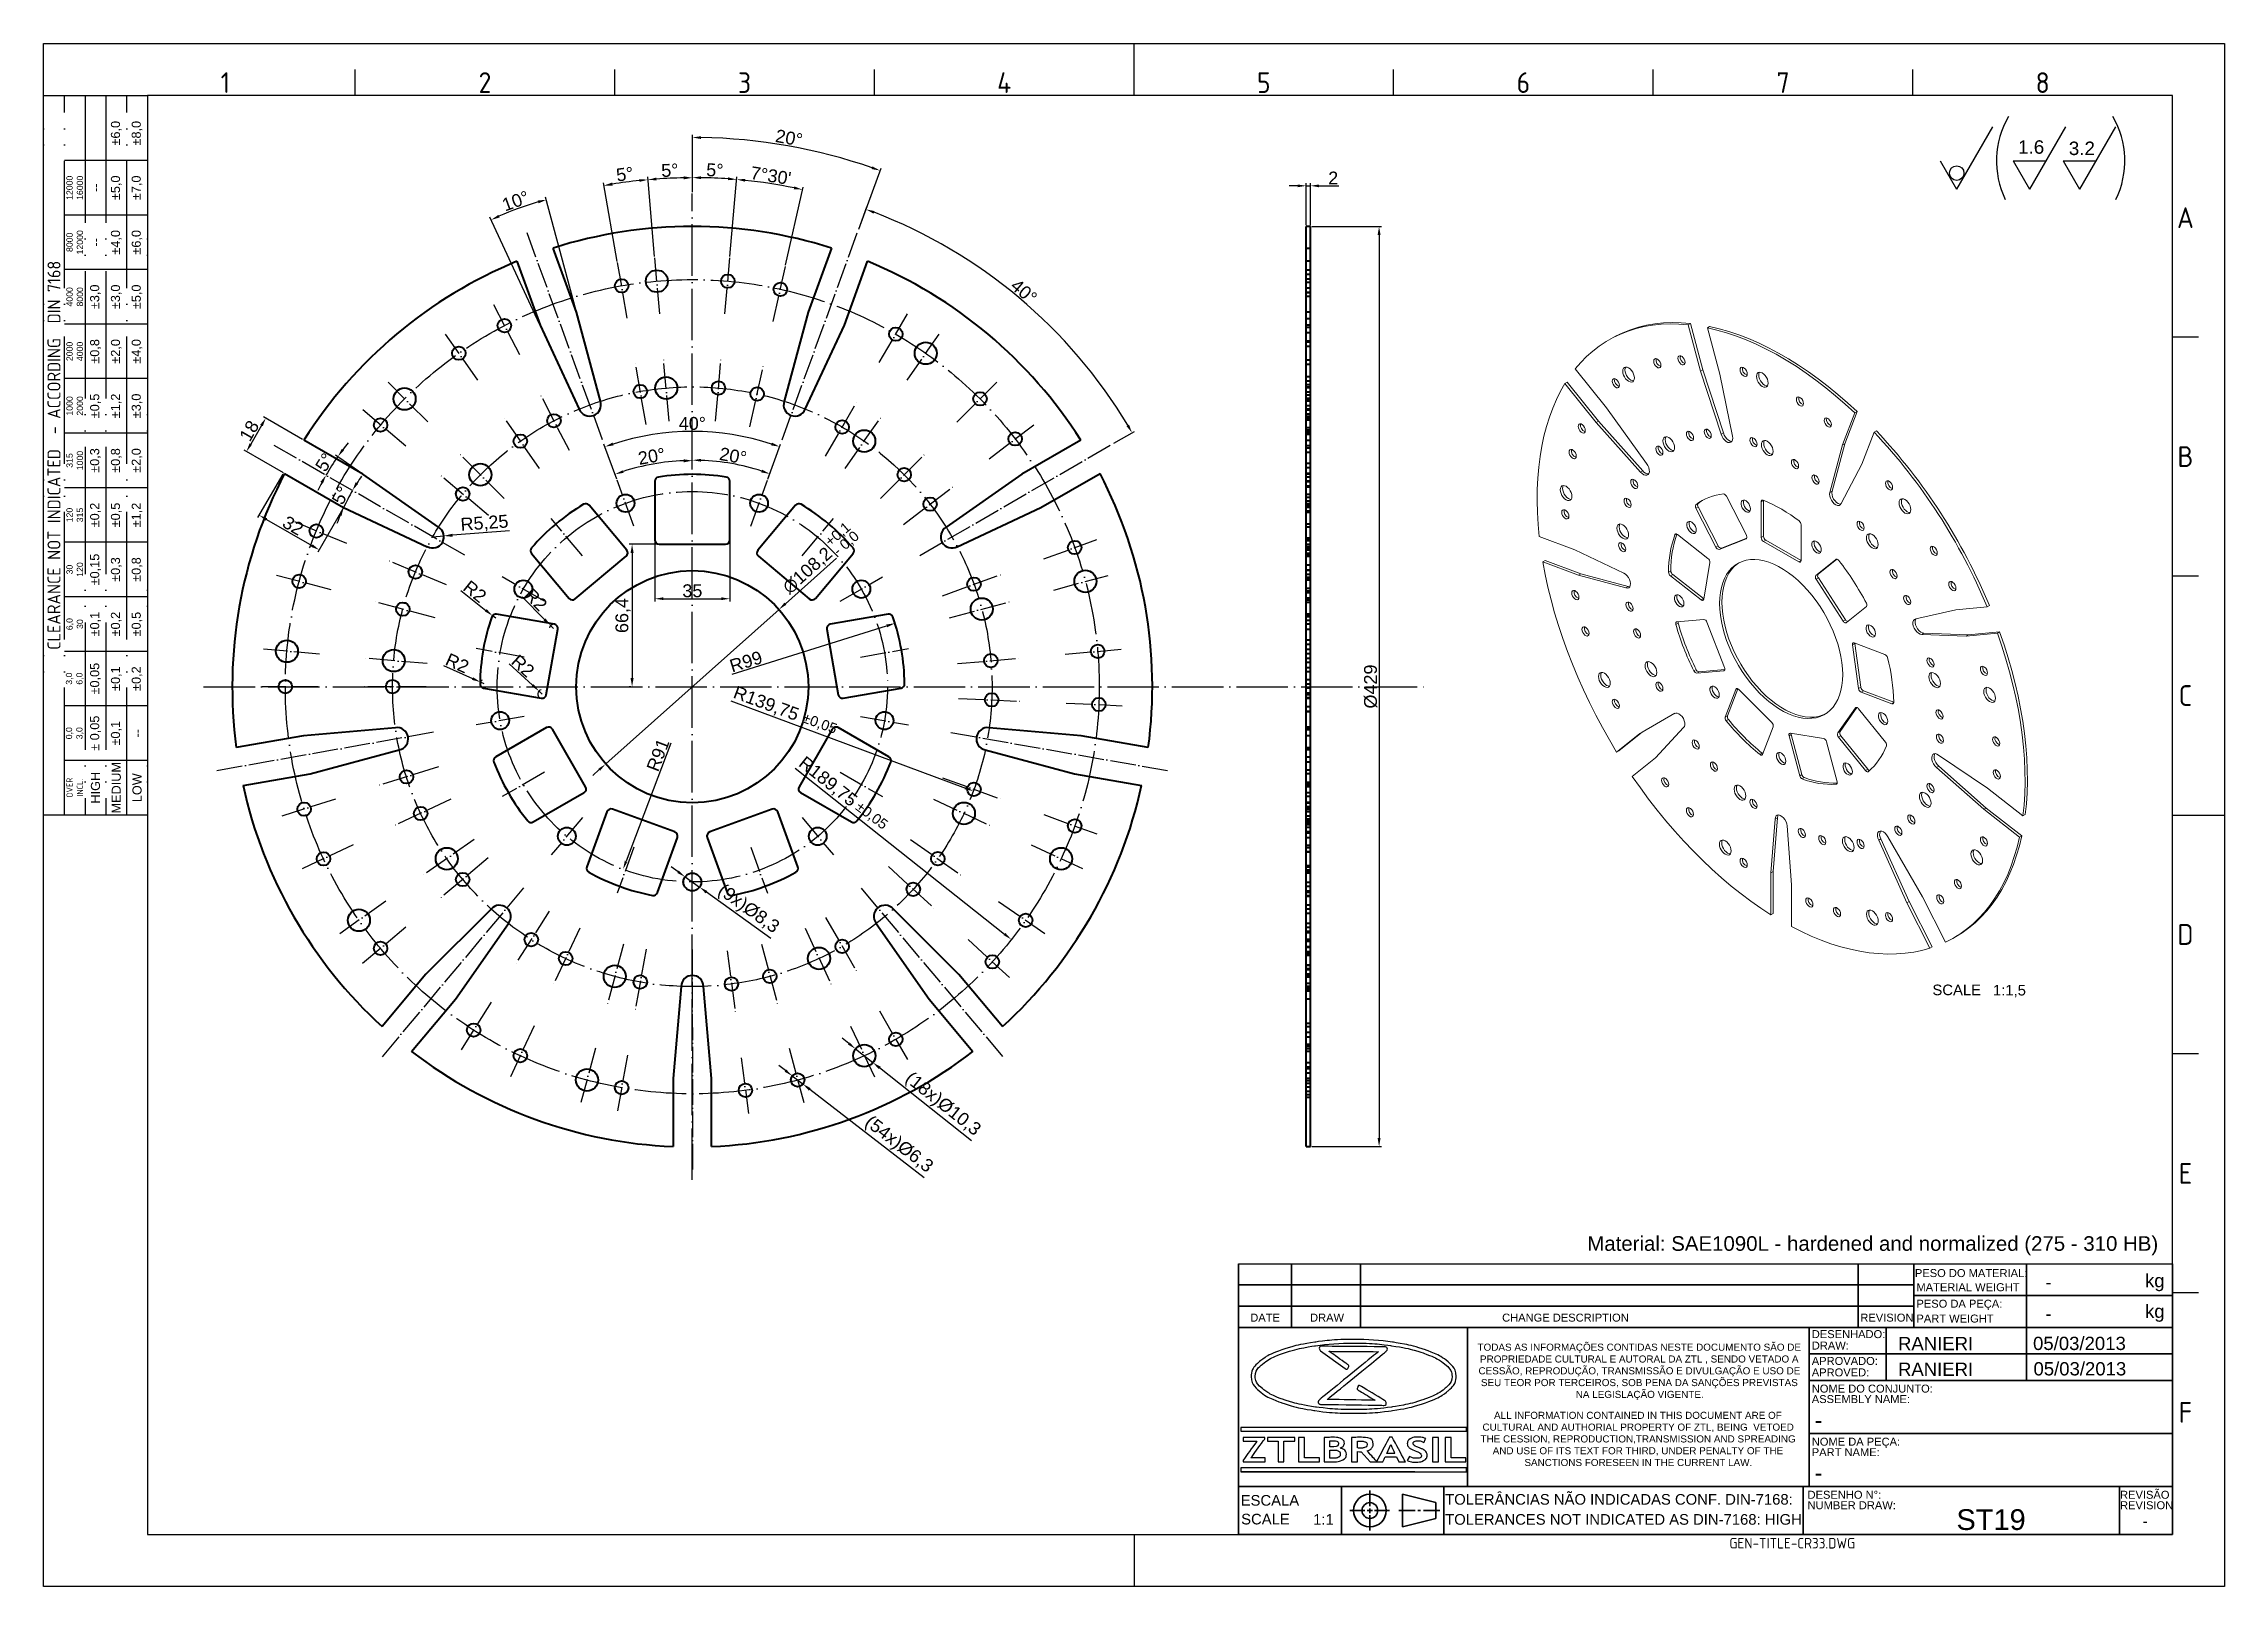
# Model space of a CAD drawing. Header units: millimetres. Extents: x 764 to 1780, y 1208 to 1927.
import ezdxf
from ezdxf.enums import TextEntityAlignment as Align

# ---------------------------------------------------------------- set-up
doc = ezdxf.new("R2010")
doc.units = ezdxf.units.MM
for name, pattern in [('ACAD_ISO02W100', [15, 12, -3]), ('ACAD_ISO04W100', [30, 24, -3, 0, -3]), ('ACAD_ISO05W100', [33, 24, -3, 0, -3, 0, -3])]:
    doc.linetypes.add(name, pattern=pattern)
for name, color, linetype, lineweight in [('AM_0', 7, 'Continuous', 40), ('AM_4', 1, 'ACAD_ISO04W100', 25), ('AM_5', 3, 'Continuous', 25), ('AM_8', 40, 'ACAD_ISO02W100', 35), ('AM_BOR', 2, 'ACAD_ISO05W100', 35)]:
    doc.layers.add(name, color=color, linetype=linetype, lineweight=lineweight)
doc.layers.add('Camada 1', color=7, linetype='Continuous')
doc.styles.add('ACISOTS', font='isocp.shx', dxfattribs={"height": 1})
doc.styles.get("Standard").update_dxf_attribs({"font": 'arial.ttf'})
doc.dimstyles.new('ISO-25', dxfattribs={"dimtxt": 6, "dimasz": 4, "dimexe": 1.25, "dimexo": 0.625, "dimtad": 1, "dimtxsty": 'Standard', "dimcen": 4, "dimadec": 0, "dimazin": 0, "dimtfac": 1, "dimtmove": 0, "dimatfit": 3, "dimfxl": 1, "dimarcsym": 0})

msp = doc.modelspace()

# ---------------------------------------------------------------- texts
at = {"insert": (1483.375, 1371.31), "char_height": 6.81615, "width": 296.03321, "attachment_point": 1}
msp.add_mtext('Material: SAE1090L - hardened and normalized (275 - 310 HB)', dxfattribs=at)
at = {"color": 0, "linetype": 'Continuous', "char_height": 3.29902, "attachment_point": 1}
for s, width, insert in [('\\pi0.32329;TODAS AS INFORMAÇÕES CONTIDAS NESTE DOCUMENTO SÃO DE \\P\\pi1.4653;PROPRIEDADE CULTURAL E AUTORAL DA ZTL , SENDO VETADO A \\P\\pi0.76098;CESSÃO, REPRODUÇÃO, TRANSMISSÃO E DIVULGAÇÃO E USO DE \\P\\pi1.8974;SEU TEOR POR TERCEIROS, SOB PENA DA SANÇÕES PREVISTAS \\P\\pi46.095;NA LEGISLAÇÃO VIGENTE.', 151.11414, (1431.892, 1321.233)), ('\\pi9.8386;ALL INFORMATION CONTAINED IN THIS DOCUMENT ARE OF \\P\\pi4.458;CULTURAL AND AUTHORIAL PROPERTY OF ZTL, BEING  VETOED \\P\\pi3.5253;THE CESSION, REPRODUCTION,TRANSMISSION AND SPREADING \\P\\pi9.2153;AND USE OF ITS TEXT FOR THIRD, UNDER PENALTY OF THE \\P\\pi23.99;SANCTIONS FORESEEN IN THE CURRENT LAW.', 153.63846, (1430.057, 1289.479))]:
    msp.add_mtext_dynamic_manual_height_columns(s, width=width, gutter_width=12.5, heights=[0], dxfattribs=dict(at, insert=insert))
at = {"layer": 'AM_5', "char_height": 6.2709, "attachment_point": 1}
for s, insert in [('1.6', (1684.248, 1882.095)), ('3.2', (1707.899, 1881.488))]:
    msp.add_mtext_dynamic_manual_height_columns(s, width=18.23779, gutter_width=12.5, heights=[0], dxfattribs=dict(at, insert=insert))
at = {"layer": 'AM_5', "ltscale": 2, "char_height": 4.75, "attachment_point": 1}
for s, insert, rotation in [('+0,1', (1127.318, 1696.097), 40.484039), ('- 0,0', (1131.122, 1691.873), 40.484039), ('%%P0,05', (1118.584, 1615.488), 340.011512), ('%%P0,05', (1144.613, 1574.337), 323.202822)]:
    msp.add_mtext_dynamic_manual_height_columns(s, width=22.22032, gutter_width=12.5, heights=[0], dxfattribs=dict(at, insert=insert, rotation=rotation))
at = {"layer": 'AM_8', "color": 0, "linetype": 'Continuous'}
for s, height, p in [('SCALE', 4.9485, (1644.311, 1483.64)), ('1:1,5', 4.9485, (1672.535, 1483.504)), ('PESO DO MATERIAL:', 3.71139, (1636.126, 1352.263)), ('kg', 6.1857, (1743.439, 1347.518)), ('MATERIAL WEIGHT', 3.71139, (1636.845, 1345.69)), ('DATE', 3.7114, (1326.235, 1331.508)), ('DRAW', 3.7114, (1354.117, 1331.508)), ('CHANGE DESCRIPTION', 3.71139, (1443.669, 1331.508)), ('REVISION', 3.7114, (1610.685, 1331.508)), ('PESO DA PEÇA:', 3.71139, (1636.845, 1337.999)), ('PART WEIGHT', 3.71139, (1636.845, 1331.073)), ('kg', 6.1857, (1743.439, 1333.247)), ('DESENHADO:', 3.7114, (1588.05, 1323.815)), ('DRAW:', 3.7114, (1588.05, 1318.477)), ('APROVADO:', 3.7114, (1588.05, 1311.316)), ('APROVED:', 3.7114, (1588.05, 1305.978)), ('NOME DO CONJUNTO:', 3.71139, (1588.05, 1298.426)), ('ASSEMBLY NAME:', 3.71139, (1588.05, 1293.539)), ('NOME DA PEÇA:', 3.71139, (1588.05, 1273.683)), ('PART NAME:', 3.7114, (1588.05, 1268.796)), ('ESCALA', 4.9485, (1321.763, 1245.721)), ('TOLERÂNCIAS NÃO INDICADAS CONF. DIN-7168:', 4.94852, (1417.102, 1246.182)), ('DESENHO N%%d:', 3.71139, (1586.076, 1248.941)), ('REVISÃO', 3.7114, (1731.793, 1248.941)), ('SCALE', 4.9485, (1321.994, 1236.977)), ('1:1', 4.9485, (1355.545, 1236.842)), ('TOLERANCES NOT INDICATED AS DIN-7168: HIGH', 4.94852, (1417.102, 1236.842)), ('NUMBER DRAW:', 3.71139, (1586.076, 1244.054)), ('REVISION', 3.7114, (1731.793, 1244.054))]:
    msp.add_text(s, height=height, dxfattribs=at).set_placement(p)
for p in [(1696.994, 1349.91), (1696.994, 1335.189)]:
    msp.add_attdef('-', text='', height=6.186, dxfattribs=at).set_placement(p, align=Align.MIDDLE_LEFT)
for tag, p, height in [('RANIERI', (1628.255, 1318.185), 6.186), ('05/03/2013', (1691.224, 1318.258), 6.186), ('RANIERI', (1628.25, 1306.214), 6.186), ('05/03/2013', (1691.423, 1306.42), 6.186), ('-', (1589.448, 1281.862), 7.423), ('-', (1589.448, 1257.307), 7.423), ('ST19', (1655.494, 1234.386), 9.677)]:
    msp.add_attdef(tag, p, '', height=height, dxfattribs=at)
at = {"layer": 'AM_8', "color": 0, "linetype": 'Continuous', "style": 'ACISOTS'}
msp.add_attdef('GEN-TITLE-CR33.DWG', (1549.632, 1225.749), '', height=4.949, dxfattribs=at)
at = {"layer": 'AM_8', "color": 0, "linetype": 'Continuous'}
msp.add_attdef('-', text='', height=4.839, dxfattribs=at).set_placement((1743.504, 1238.475), align=Align.MIDDLE_CENTER)

# ---------------------------------------------------------------- blocks, each defined once
blk = doc.blocks.new('A3 ZTL')
for p, q in [((19.57, 280.82), (19.57, 9.78)), ((401.17, 280.82), (19.57, 280.82)), ((401.17, 9.78), (401.17, 280.82)), ((19.57, 9.78), (401.17, 9.78))]:
    blk.add_line(p, q)
at = {"layer": 'AM_BOR', "color": 135, "linetype": 'Continuous', "lineweight": 25}
for p, q in [((0, 0), (0, 290.61)), ((0, 290.61), (410.96, 290.61)), ((410.96, 290.61), (410.96, 0)), ((410.96, 0), (0, 0))]:
    blk.add_line(p, q, dxfattribs=at)
at = {"layer": 'AM_BOR', "color": 135, "lineweight": 25}
for p, q in [((205.48, 280.82), (205.48, 290.61)), ((58.71, 280.82), (58.71, 285.71)), ((107.63, 280.82), (107.63, 285.71)), ((156.56, 280.82), (156.56, 285.71)), ((254.4, 280.82), (254.4, 285.71)), ((303.33, 280.82), (303.33, 285.71)), ((352.25, 280.82), (352.25, 285.71)), ((3.91, 145.3), (3.91, 280.82)), ((7.83, 280.82), (7.83, 145.3)), ((11.74, 280.82), (11.74, 145.3)), ((15.66, 145.3), (15.66, 280.82)), ((19.57, 268.59), (3.91, 268.59)), ((19.57, 258.32), (3.91, 258.32)), ((19.57, 248.04), (3.91, 248.04)), ((19.57, 237.77), (3.91, 237.77)), ((406.07, 235.32), (401.17, 235.32)), ((19.57, 227.5), (3.91, 227.5)), ((19.57, 217.22), (3.91, 217.22)), ((19.57, 206.95), (3.91, 206.95)), ((19.57, 196.67), (3.91, 196.67)), ((406.07, 190.31), (401.17, 190.31)), ((19.57, 186.4), (3.91, 186.4)), ((19.57, 176.13), (3.91, 176.13)), ((19.57, 165.85), (3.91, 165.85)), ((19.57, 155.58), (3.91, 155.58)), ((401.17, 145.3), (410.96, 145.3)), ((406.07, 100.29), (401.17, 100.29)), ((406.07, 55.28), (401.17, 55.28)), ((205.48, 9.78), (205.48, 0))]:
    blk.add_line(p, q, dxfattribs=at)
blk.add_lwpolyline([(19.57, 145.3), (0, 145.3), (0, 280.82), (19.57, 280.82)], close=True, dxfattribs=at)
at = {"layer": 'AM_BOR', "color": 135, "lineweight": 25, "style": 'ACISOTS'}
for s, p in [('1', (34.25, 283.27)), ('2', (83.17, 283.27)), ('3', (132.09, 283.27)), ('4', (181.02, 283.27)), ('5', (229.94, 283.27)), ('6', (278.86, 283.27)), ('7', (327.79, 283.27)), ('8', (376.71, 283.27)), ('A', (403.62, 257.83)), ('B', (403.62, 212.82)), ('C', (403.62, 167.81)), ('D', (403.62, 122.8)), ('E', (403.62, 77.79)), ('F', (403.62, 32.78))]:
    blk.add_text(s, height=3.91, dxfattribs=at).set_placement(p, align=Align.MIDDLE)
at = {"layer": 'AM_BOR', "color": 135, "lineweight": 25, "attachment_point": 5, "rotation": 90}
for s, insert, char_height, width in [('±6,0', (13.7, 273.73), 1.712, 10.274), ('±8,0', (17.61, 273.73), 1.712, 10.274), ('12000\\P16000', (5.87, 263.45), 1.174, 10.274), ('--', (9.78, 263.45), 1.712, 10.274), ('±5,0', (13.7, 263.45), 1.712, 10.274), ('±7,0', (17.61, 263.45), 1.712, 10.274), ('8000\\P12000', (5.87, 253.18), 1.174, 10.274), ('±4,0', (13.7, 253.18), 1.712, 10.274), ('±6,0', (17.61, 253.18), 1.712, 10.274), ('--', (9.78, 253.18), 1.712, 10.274), ('{\\Fisocp.shx|c0;CLEARANCE NOT INDICATED  - ACCORDING  DIN 7168}', (1.96, 213.06), 2.4462, 135.5186), ('4000\\P8000', (5.87, 242.91), 1.174, 10.274), ('±3,0', (9.78, 242.91), 1.712, 10.274), ('±3,0', (13.7, 242.91), 1.712, 10.274), ('±5,0', (17.61, 242.91), 1.712, 10.274), ('2000\\P4000', (5.87, 232.63), 1.174, 10.274), ('±0,8', (9.78, 232.63), 1.712, 10.274), ('±2,0', (13.7, 232.63), 1.712, 10.274), ('±4,0', (17.61, 232.63), 1.712, 10.274), ('1000\\P2000', (5.87, 222.36), 1.174, 10.274), ('±0,5', (9.78, 222.36), 1.712, 10.274), ('±1,2', (13.7, 222.36), 1.712, 10.274), ('±3,0', (17.61, 222.36), 1.712, 10.274), ('315\\P1000', (5.87, 212.08), 1.174, 10.274), ('±0,3', (9.78, 212.08), 1.712, 10.274), ('±0,8', (13.7, 212.08), 1.712, 10.274), ('±2,0', (17.61, 212.08), 1.712, 10.274), ('120\\P315', (5.87, 201.81), 1.174, 10.274), ('±0,2', (9.78, 201.81), 1.712, 10.274), ('±0,5', (13.7, 201.81), 1.712, 10.274), ('±1,2', (17.61, 201.81), 1.712, 10.274), ('±0,15', (9.78, 191.54), 1.712, 10.274), ('±0,3', (13.7, 191.54), 1.712, 10.274), ('±0,8', (17.61, 191.54), 1.712, 10.274), ('30\\P120', (5.87, 191.54), 1.174, 10.274), ('6,0\\P30', (5.87, 181.26), 1.174, 10.274), ('±0,1', (9.78, 181.26), 1.712, 10.274), ('±0,2', (13.7, 181.26), 1.712, 10.274), ('±0,5', (17.61, 181.26), 1.712, 10.274), ('±0,05', (9.78, 170.99), 1.712, 10.274), ('±0,1', (13.7, 170.99), 1.712, 10.274), ('±0,2', (17.61, 170.99), 1.712, 10.274), ('3,0\\P6,0', (5.87, 170.99), 1.174, 10.274), ('0,0\\P3,0', (5.87, 160.71), 1.174, 10.274), ('± 0,05', (9.78, 160.71), 1.712, 10.274), ('\\pt4.69206;±0,1', (13.7, 160.71), 1.7123, 10.274), ('--', (17.61, 160.71), 1.712, 10.274), ('{\\Fisocp.shx|c0;OVER\\PINCL.}', (5.87, 150.44), 1.1742, 10.274), ('HIGH', (9.78, 150.44), 1.712, 10.274), ('MEDIUM', (13.7, 150.44), 1.712, 10.274), ('LOW', (17.61, 150.44), 1.712, 10.274)]:
    blk.add_mtext(s, dxfattribs=dict(at, insert=insert, char_height=char_height, width=width))
blk = doc.blocks.new('*U51')
at = {"layer": 'AM_4', "ltscale": 0.5}
for p, q in [((25, 25.8), (12.9, 49.1)), ((5.5, 14), (-9.6, 35.5)), ((-17.8, -5.5), (-36.4, 13)), ((-28.1, -16.8), (-48.2, 0.1)), ((48.2, -18.8), (34.5, 7.6)), ((34.3, -27.2), (17.3, -2.9)), ((17.7, -41.1), (-3.3, -20.1)), ((10.4, -49.1), (-12.3, -30))]:
    blk.add_line(p, q, dxfattribs=at)
blk = doc.blocks.new('*U52')
at = {"layer": 'AM_5', "color": 0, "linetype": 'ByBlock', "lineweight": -2, "transparency": 16777216}
for p, rotation in [((1068.1, 1794), 320), ((1174.7, 1753.7), 280), ((902.4, 1658.3), 40.00000000000001), ((1230.5, 1654.3), 240), ((920.8, 1545.9), 80.00000000000003), ((1209.3, 1542.4), 199.9999999999999), ((1007.2, 1471.6), 120), ((1121.2, 1470.2), 160)]:
    blk.add_blockref('*U51', p, dxfattribs=dict(at, rotation=rotation))
blk.add_blockref('*U51', (960.6, 1756.3), dxfattribs=at)
blk = doc.blocks.new('*D55')
at = {"layer": 'AM_5', "color": 0, "lineweight": -2, "ltscale": 0.5, "transparency": 16777216}
for p, q in [((1354.9, 1841.9), (1387.5, 1841.9)), ((1386.3, 1837.9), (1386.3, 1417.1)), ((1354.9, 1413.1), (1387.5, 1413.1))]:
    blk.add_line(p, q, dxfattribs=at)
at = {"layer": 'AM_5', "color": 0, "ltscale": 0.5, "transparency": 16777216}
for points in [[(1385.6, 1837.9), (1387, 1837.9), (1386.3, 1841.9)], [(1385.6, 1417.1), (1387, 1417.1), (1386.3, 1413.1)]]:
    blk.add_solid(points, dxfattribs=at)
at = {"layer": 'Defpoints', "color": 0, "ltscale": 0.5, "transparency": 16777216}
for p in [(1354.3, 1841.9), (1354.3, 1413.1), (1386.3, 1413.1)]:
    blk.add_point(p, dxfattribs=at)
at = {"layer": 'AM_5', "color": 0, "ltscale": 0.5, "transparency": 16777216, "insert": (1382.4, 1627.5), "char_height": 6, "attachment_point": 5, "rotation": 90}
blk.add_mtext('%%C429', dxfattribs=at)
blk = doc.blocks.new('*D56')
at = {"layer": 'AM_5', "color": 0, "lineweight": -2, "ltscale": 0.5, "transparency": 16777216}
for p, q in [((1348.3, 1860.9), (1344.3, 1860.9)), ((1352.3, 1842.5), (1352.3, 1862.1)), ((1352.3, 1860.9), (1354.3, 1860.9)), ((1354.3, 1842.5), (1354.3, 1862.1)), ((1358.3, 1860.9), (1367.5, 1860.9))]:
    blk.add_line(p, q, dxfattribs=at)
at = {"layer": 'AM_5', "color": 0, "ltscale": 0.5, "transparency": 16777216}
for points in [[(1348.3, 1861.5), (1348.3, 1860.2), (1352.3, 1860.9)], [(1358.3, 1861.5), (1358.3, 1860.2), (1354.3, 1860.9)]]:
    blk.add_solid(points, dxfattribs=at)
at = {"layer": 'Defpoints', "color": 0, "ltscale": 0.5, "transparency": 16777216}
for p in [(1354.3, 1860.9), (1352.3, 1841.9), (1354.3, 1841.9)]:
    blk.add_point(p, dxfattribs=at)
at = {"layer": 'AM_5', "color": 0, "ltscale": 0.5, "transparency": 16777216, "insert": (1364.9, 1864.5), "char_height": 6, "attachment_point": 5}
blk.add_mtext('2', dxfattribs=at)
blk = doc.blocks.new('*D57')
at = {"layer": 'AM_5', "color": 0, "lineweight": -2, "ltscale": 0.5, "transparency": 16777216}
for p, q in [((1048.5, 1827.9), (1045.3, 1865)), ((1066.1, 1857.9), (1066.1, 1865.9))]:
    blk.add_line(p, q, dxfattribs=at)
blk.add_arc((1066.1, 1627.4), 237.2, 90.9661, 94.0339, dxfattribs=at)
at = {"layer": 'AM_5', "color": 0, "ltscale": 0.5, "transparency": 16777216}
for points in [[(1049.4, 1863.4), (1049.3, 1864.7), (1045.4, 1863.7)], [(1062.1, 1865.3), (1062.1, 1863.9), (1066.1, 1864.6)]]:
    blk.add_solid(points, dxfattribs=at)
at = {"layer": 'Defpoints', "color": 0, "ltscale": 0.5, "transparency": 16777216}
for p in [(1059.2, 1864.5), (1066.1, 1857.2), (1048.6, 1827.3), (1050.9, 1801.2), (1066.1, 1397.6)]:
    blk.add_point(p, dxfattribs=at)
at = {"layer": 'AM_5', "color": 0, "ltscale": 0.5, "transparency": 16777216, "insert": (1055.6, 1868.1), "char_height": 6, "attachment_point": 5, "rotation": 2.5}
blk.add_mtext('5°', dxfattribs=at)
blk = doc.blocks.new('*D58')
at = {"layer": 'AM_5', "color": 0, "lineweight": -2, "ltscale": 0.5, "transparency": 16777216}
for p, q in [((1031.1, 1825.6), (1024.7, 1862.3)), ((1048.5, 1827.9), (1045.3, 1865))]:
    blk.add_line(p, q, dxfattribs=at)
blk.add_arc((1066.1, 1627.4), 237.2, 95.9661, 99.0339, dxfattribs=at)
at = {"layer": 'AM_5', "color": 0, "ltscale": 0.5, "transparency": 16777216}
for points in [[(1028.9, 1861), (1028.7, 1862.4), (1024.9, 1861)], [(1041.4, 1864), (1041.5, 1862.7), (1045.4, 1863.7)]]:
    blk.add_solid(points, dxfattribs=at)
at = {"layer": 'Defpoints', "color": 0, "ltscale": 0.5, "transparency": 16777216}
for p in [(1038.5, 1863), (1031.2, 1825), (1048.6, 1827.3), (1050.9, 1801.2), (1035.8, 1799.2)]:
    blk.add_point(p, dxfattribs=at)
at = {"layer": 'AM_5', "color": 0, "ltscale": 0.5, "transparency": 16777216, "insert": (1034.6, 1866.3), "char_height": 6, "attachment_point": 5, "rotation": 7.5}
blk.add_mtext('5°', dxfattribs=at)
blk = doc.blocks.new('*D59')
at = {"layer": 'AM_5', "color": 0, "lineweight": -2, "ltscale": 0.5, "transparency": 16777216}
for p, q in [((1066.1, 1857.9), (1066.1, 1866)), ((1083.6, 1827.9), (1086.9, 1865.1))]:
    blk.add_line(p, q, dxfattribs=at)
blk.add_arc((1066.1, 1627.4), 237.3, 85.9658, 89.0342, dxfattribs=at)
at = {"layer": 'AM_5', "color": 0, "ltscale": 0.5, "transparency": 16777216}
for points in [[(1070.1, 1864), (1070.1, 1865.3), (1066.1, 1864.7)], [(1082.8, 1864.8), (1082.7, 1863.5), (1086.8, 1863.8)]]:
    blk.add_solid(points, dxfattribs=at)
at = {"layer": 'Defpoints', "color": 0, "ltscale": 0.5, "transparency": 16777216}
for p in [(1079.9, 1864.3), (1066.1, 1857.2), (1083.6, 1827.3), (1081.3, 1801.2), (1066.1, 1397.6)]:
    blk.add_point(p, dxfattribs=at)
at = {"layer": 'AM_5', "color": 0, "ltscale": 0.5, "transparency": 16777216, "insert": (1076.6, 1868.2), "char_height": 6, "attachment_point": 5, "rotation": 357.5}
blk.add_mtext('5°', dxfattribs=at)
blk = doc.blocks.new('*D60')
at = {"layer": 'AM_5', "color": 0, "lineweight": -2, "ltscale": 0.5, "transparency": 16777216}
for p, q in [((1083.6, 1827.9), (1086.9, 1865.1)), ((1109.6, 1823.9), (1117.7, 1860.3))]:
    blk.add_line(p, q, dxfattribs=at)
blk.add_arc((1066.1, 1627.4), 237.3, 78.4658, 84.0342, dxfattribs=at)
at = {"layer": 'AM_5', "color": 0, "ltscale": 0.5, "transparency": 16777216}
for points in [[(1090.7, 1862.8), (1090.8, 1864.1), (1086.8, 1863.8)], [(1113.7, 1860.6), (1113.4, 1859.3), (1117.4, 1859.1)]]:
    blk.add_solid(points, dxfattribs=at)
at = {"layer": 'Defpoints', "color": 0, "ltscale": 0.5, "transparency": 16777216}
for p in [(1107.3, 1861.1), (1083.6, 1827.3), (1109.5, 1823.3), (1081.3, 1801.2), (1103.8, 1797.7)]:
    blk.add_point(p, dxfattribs=at)
at = {"layer": 'AM_5', "color": 0, "ltscale": 0.5, "transparency": 16777216, "insert": (1102.7, 1865.6), "char_height": 6, "attachment_point": 5, "rotation": 351.25}
blk.add_mtext("7%%D30'", dxfattribs=at)
blk = doc.blocks.new('*U61')
at = {"layer": 'AM_4', "ltscale": 0.5}
blk.add_line((17.8, -48.8), (-17.8, 48.8), dxfattribs=at)
blk = doc.blocks.new('*U62')
at = {"layer": 'AM_5', "color": 0, "linetype": 'ByBlock', "lineweight": -2, "transparency": 16777216}
blk.add_blockref('*U61', (1006.4, 1791.3), dxfattribs=at)
for p, rotation in [((1125.7, 1791.3), 320), ((915, 1714.6), 39.99999999999997), ((1217.1, 1714.6), 279.9999999999999), ((1237.8, 1597.1), 239.9999999999999), ((894.3, 1597.1), 79.99999999999996), ((1178.2, 1493.8), 199.9999999999999), ((954, 1493.8), 120), ((1066.1, 1453), 160)]:
    blk.add_blockref('*U61', p, dxfattribs=dict(at, rotation=rotation))
blk = doc.blocks.new('*D63')
at = {"layer": 'AM_5', "color": 0, "lineweight": -2, "ltscale": 0.5, "transparency": 16777216}
for p, q in [((1143.7, 1840.7), (1147.5, 1851.1)), ((1262.6, 1740.9), (1272.2, 1746.4))]:
    blk.add_line(p, q, dxfattribs=at)
blk.add_arc((1066.1, 1627.4), 236.8, 30.9674, 69.0317, dxfattribs=at)
at = {"layer": 'AM_5', "color": 0, "ltscale": 0.5, "transparency": 16777216}
for points in [[(1150.6, 1847.9), (1151, 1849.1), (1147.1, 1849.9)], [(1269.7, 1749.6), (1268.5, 1748.9), (1271.1, 1745.8)]]:
    blk.add_solid(points, dxfattribs=at)
at = {"layer": 'Defpoints', "color": 0, "ltscale": 0.5, "transparency": 16777216}
for p in [(1143.5, 1840.1), (1238.3, 1789.9), (1108, 1742.5), (1262.1, 1740.6), (1172.1, 1688.6)]:
    blk.add_point(p, dxfattribs=at)
at = {"layer": 'AM_5', "color": 0, "ltscale": 0.5, "transparency": 16777216, "insert": (1220.7, 1811.6), "char_height": 6, "attachment_point": 5, "rotation": 319.9995}
blk.add_mtext('40°', dxfattribs=at)
blk = doc.blocks.new('*D64')
at = {"layer": 'AM_5', "color": 0, "lineweight": -2, "ltscale": 0.5, "transparency": 16777216}
for p, q in [((1066.1, 1857.9), (1066.1, 1884.7)), ((1143.7, 1840.7), (1154.1, 1869.1))]:
    blk.add_line(p, q, dxfattribs=at)
blk.add_arc((1066.1, 1627.4), 256, 70.8948, 89.1048, dxfattribs=at)
at = {"layer": 'AM_5', "color": 0, "ltscale": 0.5, "transparency": 16777216}
for points in [[(1070.1, 1882.7), (1070.1, 1884), (1066.1, 1883.4)], [(1150.1, 1869.9), (1149.6, 1868.7), (1153.6, 1868)]]:
    blk.add_solid(points, dxfattribs=at)
at = {"layer": 'Defpoints', "color": 0, "ltscale": 0.5, "transparency": 16777216}
for p in [(1125.1, 1876.5), (1066.1, 1857.2), (1143.5, 1840.1), (1108, 1742.5), (1066.1, 1397.6)]:
    blk.add_point(p, dxfattribs=at)
at = {"layer": 'AM_5', "color": 0, "ltscale": 0.5, "transparency": 16777216, "insert": (1111.2, 1883.2), "char_height": 6, "attachment_point": 5, "rotation": 349.9998}
blk.add_mtext('20°', dxfattribs=at)
blk = doc.blocks.new('*D65')
at = {"layer": 'AM_5', "color": 0, "lineweight": -2, "ltscale": 0.5, "transparency": 16777216}
for p, q in [((1011.9, 1802.6), (997.7, 1855.6)), ((994.9, 1796.4), (971.7, 1846.2))]:
    blk.add_line(p, q, dxfattribs=at)
blk.add_arc((1038.8, 1702.3), 157.5, 106.4551, 113.5449, dxfattribs=at)
at = {"layer": 'AM_5', "color": 0, "ltscale": 0.5, "transparency": 16777216}
for points in [[(994, 1854), (994.4, 1852.7), (998.1, 1854.4)], [(976.2, 1846.1), (975.6, 1847.3), (972.3, 1845)]]:
    blk.add_solid(points, dxfattribs=at)
at = {"layer": 'Defpoints', "color": 0, "ltscale": 0.5, "transparency": 16777216}
for p in [(989.3, 1851.8), (1012.1, 1802), (995.2, 1795.9), (1023.2, 1760.4), (1013.4, 1756.8)]:
    blk.add_point(p, dxfattribs=at)
at = {"layer": 'AM_5', "color": 0, "ltscale": 0.5, "transparency": 16777216, "insert": (983.7, 1853.8), "char_height": 6, "attachment_point": 5, "rotation": 20}
blk.add_mtext('10°', dxfattribs=at)
blk = doc.blocks.new('*D66')
at = {"layer": 'AM_5', "color": 0, "lineweight": -2, "ltscale": 0.5, "transparency": 16777216}
for p, q in [((865.2, 1749.2), (860.2, 1740.5)), ((884.4, 1742.7), (866.1, 1753.2)), ((875.4, 1727.1), (857.1, 1737.7))]:
    blk.add_line(p, q, dxfattribs=at)
at = {"layer": 'AM_5', "color": 0, "ltscale": 0.5, "transparency": 16777216}
for points in [[(864.6, 1749.5), (865.8, 1748.8), (867.2, 1752.6)], [(859.6, 1740.8), (860.8, 1740.2), (858.2, 1737)]]:
    blk.add_solid(points, dxfattribs=at)
at = {"layer": 'Defpoints', "color": 0, "ltscale": 0.5, "transparency": 16777216}
for p in [(885, 1742.4), (858.2, 1737), (876, 1726.8)]:
    blk.add_point(p, dxfattribs=at)
at = {"layer": 'AM_5', "color": 0, "ltscale": 0.5, "transparency": 16777216, "insert": (859.5, 1746.7), "char_height": 6, "attachment_point": 5, "rotation": 60}
blk.add_mtext('18', dxfattribs=at)
blk = doc.blocks.new('*D67')
at = {"layer": 'AM_5', "color": 0, "lineweight": -2, "ltscale": 0.5, "transparency": 16777216}
for p, q in [((875.1, 1726.5), (863.4, 1706.3)), ((903.2, 1710.3), (891.5, 1690.1)), ((867.5, 1705.4), (888.6, 1693.2))]:
    blk.add_line(p, q, dxfattribs=at)
at = {"layer": 'AM_5', "color": 0, "ltscale": 0.5, "transparency": 16777216}
for points in [[(867.9, 1705.9), (867.2, 1704.8), (864.1, 1707.4)], [(889, 1693.8), (888.3, 1692.6), (892.1, 1691.2)]]:
    blk.add_solid(points, dxfattribs=at)
at = {"layer": 'Defpoints', "color": 0, "ltscale": 0.5, "transparency": 16777216}
for p in [(875.4, 1727.1), (903.5, 1710.9), (892.1, 1691.2)]:
    blk.add_point(p, dxfattribs=at)
at = {"layer": 'AM_5', "color": 0, "ltscale": 0.5, "transparency": 16777216, "insert": (879.9, 1702.5), "char_height": 6, "attachment_point": 5, "rotation": 330}
blk.add_mtext('32', dxfattribs=at)
blk = doc.blocks.new('*D68')
at = {"layer": 'AM_5', "color": 0, "lineweight": -2, "ltscale": 0.5, "transparency": 16777216}
blk.add_line((912, 1726.8), (899.7, 1735.4), dxfattribs=at)
for start, end in [(141.1013, 143.0507), (145, 149.9995), (151.9489, 153.8982)]:
    blk.add_arc((997.1, 1667.2), 117.6, start, end, dxfattribs=at)
at = {"layer": 'AM_5', "color": 0, "ltscale": 0.5, "transparency": 16777216}
for points in [[(903.7, 1737.5), (902.6, 1738.3), (900.8, 1734.7)], [(892.7, 1722.9), (893.9, 1722.2), (895.3, 1726)]]:
    blk.add_solid(points, dxfattribs=at)
at = {"layer": 'Defpoints', "color": 0, "ltscale": 0.5, "transparency": 16777216}
for p in [(870.1, 1740.6), (898.9, 1731.9), (912.5, 1726.5), (947.8, 1701.8), (960, 1688.6)]:
    blk.add_point(p, dxfattribs=at)
at = {"layer": 'AM_5', "color": 0, "ltscale": 0.5, "transparency": 16777216, "insert": (894.6, 1732), "char_height": 6, "attachment_point": 5, "rotation": 57.6908}
blk.add_mtext('5°', dxfattribs=at)
blk = doc.blocks.new('*D69')
at = {"layer": 'AM_5', "color": 0, "lineweight": -2, "ltscale": 0.5, "transparency": 16777216}
for start, end in [(149.9995, 155), (145.5608, 147.7802), (157.2194, 159.4388)]:
    blk.add_arc((997.1, 1667.2), 103.3, start, end, dxfattribs=at)
at = {"layer": 'AM_5', "color": 0, "ltscale": 0.5, "transparency": 16777216}
for points in [[(910.3, 1722), (909.1, 1722.7), (907.6, 1718.9)], [(901.3, 1707.5), (902.5, 1707), (903.5, 1710.9)]]:
    blk.add_solid(points, dxfattribs=at)
at = {"layer": 'Defpoints', "color": 0, "ltscale": 0.5, "transparency": 16777216}
for p in [(870.1, 1740.6), (903.5, 1710.9), (906.2, 1716.3), (942.5, 1692.7), (960, 1688.6)]:
    blk.add_point(p, dxfattribs=at)
at = {"layer": 'AM_5', "color": 0, "ltscale": 0.5, "transparency": 16777216, "insert": (902.2, 1716.6), "char_height": 6, "attachment_point": 5, "rotation": 62.4998}
blk.add_mtext('5°', dxfattribs=at)
blk = doc.blocks.new('*D70')
at = {"layer": 'AM_5', "color": 0, "lineweight": -2, "ltscale": 0.5, "transparency": 16777216}
for p, q in [((980.8, 1700), (954.2, 1698)), ((945, 1697.3), (950.2, 1697.7))]:
    blk.add_line(p, q, dxfattribs=at)
at = {"layer": 'AM_5', "color": 0, "ltscale": 0.5, "transparency": 16777216}
blk.add_solid([(954.2, 1698.7), (954.3, 1697.3), (950.2, 1697.7)], dxfattribs=at)
at = {"layer": 'Defpoints', "color": 0, "ltscale": 0.5, "transparency": 16777216}
for p in [(945, 1697.3), (950.2, 1697.7)]:
    blk.add_point(p, dxfattribs=at)
at = {"layer": 'AM_5', "color": 0, "ltscale": 0.5, "transparency": 16777216, "insert": (969.2, 1703.3), "char_height": 6, "attachment_point": 5, "rotation": 4.2157}
blk.add_mtext('R5,25', dxfattribs=at)
blk = doc.blocks.new('*D71')
at = {"layer": 'AM_5', "color": 0, "lineweight": -2, "ltscale": 0.5, "transparency": 16777216}
for p, q in [((958.2, 1672.3), (969.8, 1663)), ((974.5, 1659.3), (972.9, 1660.5))]:
    blk.add_line(p, q, dxfattribs=at)
at = {"layer": 'AM_5', "color": 0, "ltscale": 0.5, "transparency": 16777216}
blk.add_solid([(970.2, 1663.6), (969.4, 1662.5), (972.9, 1660.5)], dxfattribs=at)
at = {"layer": 'Defpoints', "color": 0, "ltscale": 0.5, "transparency": 16777216}
for p in [(972.9, 1660.5), (974.5, 1659.3)]:
    blk.add_point(p, dxfattribs=at)
at = {"layer": 'AM_5', "color": 0, "ltscale": 0.5, "transparency": 16777216, "insert": (964.7, 1671.8), "char_height": 6, "attachment_point": 5, "rotation": 321.3339}
blk.add_mtext('R2', dxfattribs=at)
blk = doc.blocks.new('*D72')
at = {"layer": 'AM_5', "color": 0, "lineweight": -2, "ltscale": 0.5, "transparency": 16777216}
for p, q in [((950.1, 1637.3), (963.6, 1631.2)), ((969.1, 1628.8), (967.3, 1629.6))]:
    blk.add_line(p, q, dxfattribs=at)
blk.add_arc((969.1, 1628.8), 2, 119.9631, 161.29, dxfattribs=at)
at = {"layer": 'AM_5', "color": 0, "ltscale": 0.5, "transparency": 16777216}
blk.add_solid([(963.9, 1631.8), (963.3, 1630.6), (967.3, 1629.6)], dxfattribs=at)
at = {"layer": 'Defpoints', "color": 0, "ltscale": 0.5, "transparency": 16777216}
for p in [(967.3, 1629.6), (969.1, 1628.8)]:
    blk.add_point(p, dxfattribs=at)
at = {"layer": 'AM_5', "color": 0, "ltscale": 0.5, "transparency": 16777216, "insert": (956.5, 1638.4), "char_height": 6, "attachment_point": 5, "rotation": 335.7729}
blk.add_mtext('R2', dxfattribs=at)
blk = doc.blocks.new('*D73')
at = {"layer": 'AM_5', "color": 0, "lineweight": -2, "ltscale": 0.5, "transparency": 16777216}
for p, q in [((986.7, 1669.3), (997.2, 1658.8)), ((1001.4, 1654.5), (1000, 1656))]:
    blk.add_line(p, q, dxfattribs=at)
blk.add_arc((1001.4, 1654.5), 2, 97.9049, 170.7045, dxfattribs=at)
at = {"layer": 'AM_5', "color": 0, "ltscale": 0.5, "transparency": 16777216}
blk.add_solid([(997.6, 1659.3), (996.7, 1658.3), (1000, 1656)], dxfattribs=at)
at = {"layer": 'Defpoints', "color": 0, "ltscale": 0.5, "transparency": 16777216}
for p in [(1000, 1656), (1001.4, 1654.5)]:
    blk.add_point(p, dxfattribs=at)
at = {"layer": 'AM_5', "color": 0, "ltscale": 0.5, "transparency": 16777216, "insert": (993.1, 1668), "char_height": 6, "attachment_point": 5, "rotation": 314.8946}
blk.add_mtext('R2', dxfattribs=at)
blk = doc.blocks.new('*D74')
at = {"layer": 'AM_5', "color": 0, "lineweight": -2, "ltscale": 0.5, "transparency": 16777216}
for p, q in [((980.7, 1638.1), (991.6, 1628.1)), ((996, 1624), (994.6, 1625.4))]:
    blk.add_line(p, q, dxfattribs=at)
blk.add_arc((996, 1624), 2, 101.624, 242.0951, dxfattribs=at)
at = {"layer": 'AM_5', "color": 0, "ltscale": 0.5, "transparency": 16777216}
blk.add_solid([(992.1, 1628.6), (991.2, 1627.6), (994.6, 1625.4)], dxfattribs=at)
at = {"layer": 'Defpoints', "color": 0, "ltscale": 0.5, "transparency": 16777216}
for p in [(994.6, 1625.4), (996, 1624)]:
    blk.add_point(p, dxfattribs=at)
at = {"layer": 'AM_5', "color": 0, "ltscale": 0.5, "transparency": 16777216, "insert": (987.1, 1637.1), "char_height": 6, "attachment_point": 5, "rotation": 317.4338}
blk.add_mtext('R2', dxfattribs=at)
blk = doc.blocks.new('*D75')
at = {"layer": 'AM_5', "color": 0, "lineweight": -2, "ltscale": 0.5, "transparency": 16777216}
blk.add_line((1030.9, 1724.2), (1029.6, 1727.6), dxfattribs=at)
blk.add_arc((1066.1, 1627.4), 105.4, 92.1755, 107.8245, dxfattribs=at)
at = {"layer": 'AM_5', "color": 0, "ltscale": 0.5, "transparency": 16777216}
for points in [[(1062.1, 1733.4), (1062.1, 1732), (1066.1, 1732.8)], [(1034, 1727.1), (1033.6, 1728.3), (1030, 1726.4)]]:
    blk.add_solid(points, dxfattribs=at)
at = {"layer": 'Defpoints', "color": 0, "ltscale": 0.5, "transparency": 16777216}
for p in [(1066.1, 1857.2), (1053.8, 1732.1), (1031.1, 1723.6), (1038.8, 1702.2), (1066.1, 1397.6)]:
    blk.add_point(p, dxfattribs=at)
at = {"layer": 'AM_5', "color": 0, "ltscale": 0.5, "transparency": 16777216, "insert": (1047.1, 1734.8), "char_height": 6, "attachment_point": 5, "rotation": 10}
blk.add_mtext('20°', dxfattribs=at)
blk = doc.blocks.new('*D76')
at = {"layer": 'AM_5', "color": 0, "lineweight": -2, "ltscale": 0.5, "transparency": 16777216}
blk.add_line((1101.3, 1724.2), (1102.6, 1727.8), dxfattribs=at)
blk.add_arc((1066.1, 1627.4), 105.6, 72.1703, 87.8297, dxfattribs=at)
at = {"layer": 'AM_5', "color": 0, "ltscale": 0.5, "transparency": 16777216}
for points in [[(1070.1, 1732.3), (1070.1, 1733.6), (1066.1, 1733)], [(1098.6, 1728.6), (1098.2, 1727.3), (1102.2, 1726.6)]]:
    blk.add_solid(points, dxfattribs=at)
at = {"layer": 'Defpoints', "color": 0, "ltscale": 0.5, "transparency": 16777216}
for p in [(1066.1, 1857.2), (1090.4, 1730.2), (1101.1, 1723.6), (1093.3, 1702.2), (1066.1, 1397.6)]:
    blk.add_point(p, dxfattribs=at)
at = {"layer": 'AM_5', "color": 0, "ltscale": 0.5, "transparency": 16777216, "insert": (1085.1, 1735), "char_height": 6, "attachment_point": 5, "rotation": 350}
blk.add_mtext('20°', dxfattribs=at)
blk = doc.blocks.new('*D77')
at = {"layer": 'AM_5', "color": 0, "lineweight": -2, "ltscale": 0.5, "transparency": 16777216}
for p, q in [((1030.9, 1724.2), (1024.9, 1740.4)), ((1101.3, 1724.2), (1107.2, 1740.4))]:
    blk.add_line(p, q, dxfattribs=at)
blk.add_arc((1066.1, 1627.4), 119, 71.9256, 108.0744, dxfattribs=at)
at = {"layer": 'AM_5', "color": 0, "ltscale": 0.5, "transparency": 16777216}
for points in [[(1029.4, 1739.9), (1028.9, 1741.2), (1025.4, 1739.3)], [(1103.2, 1741.2), (1102.8, 1739.9), (1106.8, 1739.3)]]:
    blk.add_solid(points, dxfattribs=at)
at = {"layer": 'Defpoints', "color": 0, "ltscale": 0.5, "transparency": 16777216}
for p in [(1079.9, 1745.6), (1031.1, 1723.6), (1101.1, 1723.6), (1038.8, 1702.2), (1093.3, 1702.2)]:
    blk.add_point(p, dxfattribs=at)
at = {"layer": 'AM_5', "color": 0, "ltscale": 0.5, "transparency": 16777216, "insert": (1066.1, 1750.1), "char_height": 6, "attachment_point": 5}
blk.add_mtext('40°', dxfattribs=at)
blk = doc.blocks.new('*D78')
at = {"layer": 'AM_5', "color": 0, "lineweight": -2, "ltscale": 0.5, "transparency": 16777216}
for p, q in [((1048.6, 1695.2), (1048.6, 1667.2)), ((1083.6, 1695.2), (1083.6, 1667.2)), ((1052.6, 1668.4), (1079.6, 1668.4))]:
    blk.add_line(p, q, dxfattribs=at)
at = {"layer": 'AM_5', "color": 0, "ltscale": 0.5, "transparency": 16777216}
for points in [[(1052.6, 1669.1), (1052.6, 1667.8), (1048.6, 1668.4)], [(1079.6, 1669.1), (1079.6, 1667.8), (1083.6, 1668.4)]]:
    blk.add_solid(points, dxfattribs=at)
at = {"layer": 'Defpoints', "color": 0, "ltscale": 0.5, "transparency": 16777216}
for p in [(1048.6, 1695.8), (1083.6, 1695.8), (1083.6, 1668.4)]:
    blk.add_point(p, dxfattribs=at)
at = {"layer": 'AM_5', "color": 0, "ltscale": 0.5, "transparency": 16777216, "insert": (1066.1, 1672.1), "char_height": 6, "attachment_point": 5}
blk.add_mtext('35', dxfattribs=at)
blk = doc.blocks.new('*D79')
at = {"layer": 'AM_5', "color": 0, "lineweight": -2, "ltscale": 0.5, "transparency": 16777216}
for p, q in [((1050, 1693.8), (1036.7, 1693.8)), ((1038, 1689.8), (1038, 1631.4)), ((1037.4, 1627.4), (1036.7, 1627.4))]:
    blk.add_line(p, q, dxfattribs=at)
at = {"layer": 'AM_5', "color": 0, "ltscale": 0.5, "transparency": 16777216}
for points in [[(1037.3, 1689.8), (1038.7, 1689.8), (1038, 1693.8)], [(1037.3, 1631.4), (1038.7, 1631.4), (1038, 1627.4)]]:
    blk.add_solid(points, dxfattribs=at)
at = {"layer": 'Defpoints', "color": 0, "ltscale": 0.5, "transparency": 16777216}
for p in [(1050.6, 1693.8), (1038, 1627.4), (1038, 1627.4)]:
    blk.add_point(p, dxfattribs=at)
at = {"layer": 'AM_5', "color": 0, "ltscale": 0.5, "transparency": 16777216, "insert": (1033.8, 1660.6), "char_height": 6, "attachment_point": 5, "rotation": 90}
blk.add_mtext('66,4', dxfattribs=at)
blk = doc.blocks.new('*D80')
at = {"layer": 'AM_5', "color": 0, "lineweight": -2, "ltscale": 0.5, "transparency": 16777216}
blk.add_line((1084.7, 1633.2), (1156.7, 1655.8), dxfattribs=at)
at = {"layer": 'AM_5', "color": 0, "ltscale": 0.5, "transparency": 16777216}
blk.add_solid([(1156.5, 1656.4), (1156.9, 1655.1), (1160.6, 1657)], dxfattribs=at)
at = {"layer": 'Defpoints', "color": 0, "ltscale": 0.5, "transparency": 16777216}
for p in [(1160.6, 1657), (1066.1, 1627.4)]:
    blk.add_point(p, dxfattribs=at)
at = {"layer": 'AM_5', "color": 0, "ltscale": 0.5, "transparency": 16777216, "insert": (1091.1, 1639.1), "char_height": 6, "attachment_point": 5, "rotation": 17.3705}
blk.add_mtext('R99', dxfattribs=at)
blk = doc.blocks.new('*D81')
at = {"layer": 'AM_5', "color": 0, "lineweight": -2, "ltscale": 0.5, "transparency": 16777216}
blk.add_line((1084, 1620.8), (1193.4, 1580.2), dxfattribs=at)
at = {"layer": 'AM_5', "color": 0, "ltscale": 0.5, "transparency": 16777216}
blk.add_solid([(1193.6, 1580.9), (1193.1, 1579.6), (1197.1, 1578.8)], dxfattribs=at)
at = {"layer": 'Defpoints', "color": 0, "ltscale": 0.5, "transparency": 16777216}
for p in [(1066.1, 1627.4), (1197.1, 1578.8)]:
    blk.add_point(p, dxfattribs=at)
at = {"layer": 'AM_5', "color": 0, "ltscale": 0.5, "transparency": 16777216, "insert": (1100.4, 1619.2), "char_height": 6, "attachment_point": 5, "rotation": 339.6661}
blk.add_mtext('R139,75', dxfattribs=at)
blk = doc.blocks.new('*D82')
at = {"layer": 'AM_5', "color": 0, "lineweight": -2, "ltscale": 0.5, "transparency": 16777216}
blk.add_line((1056.1, 1601.1), (1035.2, 1546.1), dxfattribs=at)
at = {"layer": 'AM_5', "color": 0, "ltscale": 0.5, "transparency": 16777216}
blk.add_solid([(1034.6, 1546.3), (1035.8, 1545.8), (1033.8, 1542.3)], dxfattribs=at)
at = {"layer": 'Defpoints', "color": 0, "ltscale": 0.5, "transparency": 16777216}
for p in [(1066.1, 1627.4), (1033.8, 1542.3)]:
    blk.add_point(p, dxfattribs=at)
at = {"layer": 'AM_5', "color": 0, "ltscale": 0.5, "transparency": 16777216, "insert": (1050.1, 1595.6), "char_height": 6, "attachment_point": 5, "rotation": 69.1973}
blk.add_mtext('R91', dxfattribs=at)
blk = doc.blocks.new('*D83')
at = {"layer": 'AM_5', "color": 0, "lineweight": -2, "ltscale": 0.5, "transparency": 16777216}
for p, q in [((1133.3, 1687.3), (1109.5, 1666.1)), ((1025.7, 1591.4), (1106.5, 1663.4)), ((1022.7, 1588.8), (1019.7, 1586.1))]:
    blk.add_line(p, q, dxfattribs=at)
at = {"layer": 'AM_5', "color": 0, "ltscale": 0.5, "transparency": 16777216}
for points in [[(1109, 1666.6), (1109.9, 1665.6), (1106.5, 1663.4)], [(1022.3, 1589.2), (1023.1, 1588.3), (1025.7, 1591.4)]]:
    blk.add_solid(points, dxfattribs=at)
at = {"layer": 'Defpoints', "color": 0, "ltscale": 0.5, "transparency": 16777216}
for p in [(1106.5, 1663.4), (1025.7, 1591.4)]:
    blk.add_point(p, dxfattribs=at)
at = {"layer": 'AM_5', "color": 0, "ltscale": 0.5, "transparency": 16777216, "insert": (1120, 1681.3), "char_height": 6, "attachment_point": 5, "rotation": 41.7069}
blk.add_mtext('∅108,2', dxfattribs=at)
blk = doc.blocks.new('*D84')
at = {"layer": 'AM_5', "color": 0, "lineweight": -2, "ltscale": 0.5, "transparency": 16777216}
blk.add_line((1114, 1589.5), (1211.7, 1512.1), dxfattribs=at)
at = {"layer": 'AM_5', "color": 0, "ltscale": 0.5, "transparency": 16777216}
blk.add_solid([(1212.1, 1512.6), (1211.3, 1511.6), (1214.8, 1509.6)], dxfattribs=at)
at = {"layer": 'Defpoints', "color": 0, "ltscale": 0.5, "transparency": 16777216}
for p in [(1066.1, 1627.4), (1214.8, 1509.6)]:
    blk.add_point(p, dxfattribs=at)
at = {"layer": 'AM_5', "color": 0, "ltscale": 0.5, "transparency": 16777216, "insert": (1129.1, 1582.9), "char_height": 6, "attachment_point": 5, "rotation": 321.6228}
blk.add_mtext('R189,75', dxfattribs=at)
blk = doc.blocks.new('*D85')
at = {"layer": 'AM_5', "color": 0, "lineweight": -2, "ltscale": 0.5, "transparency": 16777216}
for p, q in [((1139.1, 1461.1), (1136, 1463.6)), ((1142.2, 1458.6), (1150.3, 1452.2)), ((1196.3, 1415.8), (1153.4, 1449.8))]:
    blk.add_line(p, q, dxfattribs=at)
at = {"layer": 'AM_5', "color": 0, "ltscale": 0.5, "transparency": 16777216}
for points in [[(1139.5, 1461.6), (1138.7, 1460.6), (1142.2, 1458.6)], [(1153.9, 1450.3), (1153, 1449.2), (1150.3, 1452.2)]]:
    blk.add_solid(points, dxfattribs=at)
at = {"layer": 'Defpoints', "color": 0, "ltscale": 0.5, "transparency": 16777216}
for p in [(1142.2, 1458.6), (1150.3, 1452.2)]:
    blk.add_point(p, dxfattribs=at)
at = {"layer": 'AM_5', "color": 0, "ltscale": 0.5, "transparency": 16777216, "insert": (1182.6, 1432.5), "char_height": 6, "attachment_point": 5, "rotation": 321.5992}
blk.add_mtext('(18x)%%C10,3', dxfattribs=at)
blk = doc.blocks.new('*D86')
at = {"layer": 'AM_5', "color": 0, "lineweight": -2, "ltscale": 0.5, "transparency": 16777216}
for p, q in [((1109.5, 1448.5), (1106.4, 1450.9)), ((1112.7, 1446), (1117.7, 1442.2)), ((1174.2, 1398.5), (1120.8, 1439.7))]:
    blk.add_line(p, q, dxfattribs=at)
at = {"layer": 'AM_5', "color": 0, "ltscale": 0.5, "transparency": 16777216}
for points in [[(1109.9, 1449), (1109.1, 1448), (1112.7, 1446)], [(1121.3, 1440.3), (1120.4, 1439.2), (1117.7, 1442.2)]]:
    blk.add_solid(points, dxfattribs=at)
at = {"layer": 'Defpoints', "color": 0, "ltscale": 0.5, "transparency": 16777216}
for p in [(1112.7, 1446), (1117.7, 1442.2)]:
    blk.add_point(p, dxfattribs=at)
at = {"layer": 'AM_5', "color": 0, "ltscale": 0.5, "transparency": 16777216, "insert": (1162.1, 1413.7), "char_height": 6, "attachment_point": 5, "rotation": 322.2938}
blk.add_mtext('(54x)%%c6,3', dxfattribs=at)
blk = doc.blocks.new('*D87')
at = {"layer": 'AM_5', "color": 0, "lineweight": -2, "ltscale": 0.5, "transparency": 16777216}
for p, q in [((1059.5, 1541.2), (1056.2, 1543.5)), ((1062.7, 1538.8), (1069.5, 1534)), ((1102.7, 1510.1), (1072.7, 1531.7))]:
    blk.add_line(p, q, dxfattribs=at)
at = {"layer": 'AM_5', "color": 0, "ltscale": 0.5, "transparency": 16777216}
for points in [[(1059.8, 1541.7), (1059.1, 1540.6), (1062.7, 1538.8)], [(1073.1, 1532.2), (1072.3, 1531.1), (1069.5, 1534)]]:
    blk.add_solid(points, dxfattribs=at)
at = {"layer": 'Defpoints', "color": 0, "ltscale": 0.5, "transparency": 16777216}
for p in [(1062.7, 1538.8), (1069.5, 1534)]:
    blk.add_point(p, dxfattribs=at)
at = {"layer": 'AM_5', "color": 0, "ltscale": 0.5, "transparency": 16777216, "insert": (1092, 1523.5), "char_height": 6, "attachment_point": 5, "rotation": 324.3633}
blk.add_mtext('(9x)%%c8,3', dxfattribs=at)

# ---------------------------------------------------------------- dimensions: what is measured, and where the dimension line sits
at = {"layer": 'AM_5', "ltscale": 0.5}
for base, line1, line2, picture, middle in [((1125.119, 1876.513), ((1066.079, 1397.566), (1066.079, 1857.247)), ((1107.966, 1742.487), (1143.498, 1840.109)), '*D64', (1111.175, 1883.157)), ((1059.179, 1864.537), ((1066.079, 1397.566), (1066.079, 1857.247)), ((1050.874, 1801.2), (1048.589, 1827.314)), '*D57', (1055.57, 1868.085)), ((1079.877, 1864.311), ((1081.283, 1801.2), (1083.568, 1827.314)), ((1066.079, 1397.566), (1066.079, 1857.247)), '*D59', (1076.59, 1868.159)), ((1038.538, 1863.034), ((1050.874, 1801.2), (1048.589, 1827.314)), ((1035.784, 1799.213), (1031.232, 1825.029)), '*D58', (1034.634, 1866.253)), ((989.285, 1851.793), ((995.183, 1795.876), (1013.385, 1756.842)), ((1023.247, 1760.431), (1012.107, 1802.008)), '*D65', (983.696, 1853.754)), ((1053.847, 1732.05), ((1066.079, 1397.566), (1066.079, 1857.247)), ((1038.845, 1702.23), (1031.064, 1723.608)), '*D75', (1047.143, 1734.794)), ((1090.433, 1730.166), ((1066.079, 1397.566), (1066.079, 1857.247)), ((1093.312, 1702.23), (1101.093, 1723.608)), '*D76', (1085.057, 1735.041)), ((1238.315, 1789.901), ((1172.138, 1688.639), (1262.107, 1740.582)), ((1107.966, 1742.487), (1143.498, 1840.109)), '*D63', (1220.657, 1811.623)), ((1079.896, 1745.625), ((1038.845, 1702.23), (1031.064, 1723.608)), ((1093.312, 1702.23), (1101.093, 1723.608)), '*D77', (1066.079, 1750.118)), ((906.176, 1716.259), ((960.02, 1688.641), (870.052, 1740.585)), ((903.48, 1710.891), (942.514, 1692.689)), '*D69', (902.212, 1716.63))]:
    dim = msp.add_angular_dim_2l(base=base, line1=line1, line2=line2, dimstyle='ISO-25', dxfattribs=at)
    dim.commit()
    dim.dimension.update_dxf_attribs({"geometry": picture, "text_midpoint": middle})
dim = msp.add_angular_dim_2l(base=(1107.286, 1861.107), line1=((1103.838, 1797.728), (1109.512, 1823.321)), line2=((1081.283, 1801.2), (1083.568, 1827.314)), text="7%%D30'", dimstyle='ISO-25', dxfattribs=at)
dim.commit()
dim.dimension.update_dxf_attribs({"geometry": '*D60', "text_midpoint": (1102.74, 1865.598)})
for base, p1, p2, picture, middle in [((1354.309, 1860.873), (1352.309, 1841.907), (1354.309, 1841.907), '*D56', (1364.921, 1864.511)), ((1083.579, 1668.437), (1048.579, 1695.807), (1083.579, 1695.807), '*D78', (1066.079, 1672.128))]:
    dim = msp.add_linear_dim(base=base, p1=p1, p2=p2, dimstyle='ISO-25', dxfattribs=at)
    dim.commit()
    dim.dimension.update_dxf_attribs({"geometry": picture, "text_midpoint": middle})
dim = msp.add_linear_dim(base=(1386.287, 1413.095), p1=(1354.309, 1841.907), p2=(1354.309, 1413.095), angle=90, text='%%C429', dimstyle='ISO-25', dxfattribs=at)
dim.commit()
dim.dimension.update_dxf_attribs({"geometry": '*D55', "text_midpoint": (1382.431, 1627.501)})
dim = msp.add_aligned_dim(p1=(884.98, 1742.356), p2=(875.98, 1726.768), distance=-20.526, dimstyle='ISO-25', dxfattribs=at)
dim.commit()
dim.dimension.update_dxf_attribs({"geometry": '*D66', "text_midpoint": (859.509, 1746.669)})
dim = msp.add_angular_dim_2l(base=(898.852, 1731.85), line1=((960.02, 1688.641), (870.052, 1740.585)), line2=((947.761, 1701.778), (912.502, 1726.466)), dimstyle='ISO-25', dxfattribs=at)
dim.commit()
dim.dimension.update_dxf_attribs({"geometry": '*D68', "text_midpoint": (897.712, 1730.084), "dimtype": 162})
dim = msp.add_aligned_dim(p1=(875.438, 1727.08), p2=(903.48, 1710.891), distance=-22.764, text='32', dimstyle='ISO-25', dxfattribs=at)
dim.commit()
dim.dimension.update_dxf_attribs({"geometry": '*D67', "text_midpoint": (879.922, 1702.468)})
for center, mpoint, picture, middle in [((944.994, 1697.316), (950.23, 1697.702), '*D70', (969.178, 1703.341)), ((974.471, 1659.299), (972.91, 1660.548), '*D71', (964.694, 1671.78)), ((1001.409, 1654.549), (999.998, 1655.965), '*D73', (993.094, 1668.048)), ((969.088, 1628.769), (967.264, 1629.59), '*D72', (956.508, 1638.419)), ((996.026, 1624.02), (994.553, 1625.372), '*D74', (987.121, 1637.137))]:
    dim = msp.add_radius_dim(center=center, mpoint=mpoint, dimstyle='ISO-25', dxfattribs=at)
    dim.commit()
    dim.dimension.update_dxf_attribs({"geometry": picture, "text_midpoint": middle})
dim = msp.add_diameter_dim_2p(p1=(1025.69, 1591.413), p2=(1106.467, 1663.4), dimstyle='ISO-25', dxfattribs=at)
dim.commit()
dim.dimension.update_dxf_attribs({"geometry": '*D83', "text_midpoint": (1119.998, 1681.257)})
dim = msp.add_linear_dim(base=(1037.997, 1627.407), p1=(1050.579, 1693.807), p2=(1037.997, 1627.407), angle=90, dimstyle='ISO-25', dxfattribs=at)
dim.commit()
dim.dimension.update_dxf_attribs({"geometry": '*D79', "text_midpoint": (1033.767, 1660.607)})
for mpoint, picture, middle in [((1160.564, 1656.963), '*D80', (1092.157, 1635.564)), ((1033.76, 1542.339), '*D82', (1053.514, 1594.335)), ((1197.12, 1578.845), '*D81', (1098.94, 1615.228)), ((1214.831, 1509.603), '*D84', (1126.515, 1579.545))]:
    dim = msp.add_radius_dim(center=(1066.079, 1627.407), mpoint=mpoint, dimstyle='ISO-25', dxfattribs=at)
    dim.commit()
    dim.dimension.update_dxf_attribs({"geometry": picture, "text_midpoint": middle, "dimtype": 164})
dim = msp.add_diameter_dim_2p(p1=(1062.706, 1538.825), p2=(1069.451, 1533.989), text='(9x)%%c8,3', dimstyle='ISO-25', dxfattribs=at)
dim.commit()
dim.dimension.update_dxf_attribs({"geometry": '*D87', "text_midpoint": (1092.041, 1523.476)})
for p1, p2, text, picture, middle in [((1142.234, 1458.634), (1150.306, 1452.236), '(18x)%%C10,3', '*D85', (1179.755, 1428.894)), ((1112.697, 1446.049), (1117.682, 1442.196), '(54x)%%c6,3', '*D86', (1159.298, 1410.023))]:
    dim = msp.add_diameter_dim_2p(p1=p1, p2=p2, text=text, dimstyle='ISO-25', dxfattribs=at)
    dim.commit()
    dim.dimension.update_dxf_attribs({"geometry": picture, "text_midpoint": middle, "dimtype": 163})

# ---------------------------------------------------------------- linework, layer by layer
at = {"color": 7, "linetype": 'Continuous', "lineweight": 15}
for p, q in [((1530.407, 1796.134), (1531.467, 1796.747)), ((1530.407, 1796.134), (1536.166, 1774.536)), ((1531.467, 1796.747), (1537.227, 1775.148)), ((1540.438, 1795.338), (1539.377, 1794.726)), ((1545.141, 1773.11), (1539.377, 1794.726)), ((1494.394, 1789.597), (1493.333, 1788.985)), ((1472.949, 1768.708), (1474.01, 1769.32)), ((1474.01, 1769.32), (1488.594, 1751.178)), ((1492.318, 1757.342), (1477.722, 1775.499)), ((1537.227, 1775.148), (1536.166, 1774.536)), ((1536.166, 1774.536), (1545.819, 1745.058)), ((1537.227, 1775.148), (1546.88, 1745.671)), ((1551.05, 1744.237), (1545.141, 1773.11)), ((1472.949, 1768.708), (1487.533, 1750.566)), ((1488.594, 1751.178), (1487.533, 1750.566)), ((1487.533, 1750.566), (1508.234, 1727.468)), ((1488.594, 1751.178), (1509.295, 1728.081)), ((1511.017, 1731.428), (1492.318, 1757.342)), ((1608.152, 1755.023), (1602.392, 1740.075)), ((1609.212, 1755.636), (1603.453, 1740.687)), ((1608.152, 1755.023), (1609.212, 1755.636)), ((1546.88, 1745.671), (1545.819, 1745.058)), ((1602.392, 1740.075), (1596.48, 1718.01)), ((1603.453, 1740.687), (1597.541, 1718.622)), ((1603.453, 1740.687), (1602.392, 1740.075)), ((1611.358, 1731.114), (1617.122, 1746.075)), ((1618.183, 1746.687), (1617.122, 1746.075)), ((1601.71, 1712.793), (1611.358, 1731.114)), ((1509.295, 1728.081), (1508.234, 1727.468)), ((1597.541, 1718.622), (1596.48, 1718.01)), ((1535.074, 1711.251), (1534.014, 1710.639)), ((1534.014, 1710.639), (1543.338, 1692.424)), ((1534.023, 1712.221), (1535.084, 1712.834)), ((1535.074, 1711.251), (1544.399, 1693.036)), ((1557.557, 1697.993), (1548.233, 1716.208)), ((1565.544, 1714.269), (1564.484, 1713.657)), ((1564.484, 1713.657), (1564.484, 1696.906)), ((1565.544, 1714.269), (1565.544, 1697.518)), ((1539.653, 1687.18), (1525.366, 1698.336)), ((1583.045, 1686.19), (1583.045, 1702.942)), ((1477.605, 1691.188), (1461.007, 1697.39)), ((1500.345, 1680.358), (1477.605, 1691.188)), ((1543.338, 1692.424), (1544.399, 1693.036)), ((1544.832, 1691.41), (1557.426, 1696.343)), ((1545.893, 1692.022), (1544.832, 1691.41)), ((1545.893, 1692.022), (1557.733, 1696.66)), ((1564.484, 1696.906), (1565.544, 1697.518)), ((1566.605, 1695.681), (1565.544, 1695.068)), ((1565.544, 1695.068), (1581.985, 1685.578)), ((1566.605, 1695.681), (1583.045, 1686.19)), ((1462.664, 1685.578), (1463.725, 1686.19)), ((1462.664, 1685.578), (1479.249, 1679.381)), ((1463.725, 1686.19), (1480.309, 1679.993)), ((1480.309, 1679.993), (1479.249, 1679.381)), ((1479.249, 1679.381), (1501.311, 1673.471)), ((1480.309, 1679.993), (1502.372, 1674.083)), ((1521.267, 1680.817), (1522.328, 1681.43)), ((1523.204, 1679.7), (1522.143, 1679.088)), ((1522.143, 1679.088), (1536.429, 1667.932)), ((1523.204, 1679.7), (1537.49, 1668.544)), ((1537.658, 1668.216), (1540.513, 1685.264)), ((1581.985, 1685.578), (1583.045, 1686.19)), ((1599.296, 1686.73), (1589.972, 1679.28)), ((1589.972, 1679.28), (1591.032, 1679.893)), ((1591.163, 1678.092), (1590.103, 1677.479)), ((1599.725, 1686.837), (1591.032, 1679.893)), ((1591.163, 1678.092), (1603.757, 1658.618)), ((1502.372, 1674.083), (1501.311, 1673.471)), ((1536.429, 1667.932), (1537.49, 1668.544)), ((1537.49, 1668.544), (1537.691, 1668.41)), ((1590.103, 1677.479), (1602.696, 1658.006)), ((1537.709, 1658.811), (1525.146, 1657.687)), ((1547.378, 1636.339), (1539.158, 1657.526)), ((1602.696, 1658.006), (1603.757, 1658.618)), ((1604.191, 1657.294), (1613.515, 1664.744)), ((1655.223, 1663.307), (1636.512, 1658.98)), ((1669.807, 1664.611), (1655.223, 1663.307)), ((1669.807, 1664.611), (1670.867, 1665.224)), ((1525.746, 1657.07), (1524.685, 1656.458)), ((1608.077, 1647.485), (1607.016, 1646.873)), ((1622.162, 1642.457), (1607.876, 1647.795)), ((1608.061, 1647.726), (1608.077, 1647.485)), ((1608.077, 1647.485), (1610.931, 1627.141)), ((1640.356, 1652.42), (1639.295, 1651.807)), ((1639.295, 1651.807), (1659.984, 1651.004)), ((1640.356, 1652.42), (1661.044, 1651.617)), ((1659.984, 1651.004), (1674.58, 1652.309)), ((1661.044, 1651.617), (1659.984, 1651.004)), ((1661.044, 1651.617), (1675.64, 1652.922)), ((1675.64, 1652.922), (1674.58, 1652.309)), ((1607.016, 1646.873), (1609.871, 1626.529)), ((1533.075, 1634.834), (1534.135, 1635.447)), ((1534.427, 1633.767), (1546.99, 1634.89)), ((1535.488, 1634.379), (1534.427, 1633.767)), ((1535.488, 1634.379), (1547.506, 1635.454)), ((1609.871, 1626.529), (1610.931, 1627.141)), ((1552.637, 1626.159), (1547.675, 1613.282)), ((1553.565, 1626.427), (1548.736, 1613.894)), ((1569.445, 1610.695), (1553.996, 1626.106)), ((1608.371, 1617.57), (1600.151, 1605.875)), ((1609.117, 1617.736), (1601.211, 1606.487)), ((1622.382, 1601.554), (1609.82, 1617.182)), ((1612.16, 1625.438), (1611.1, 1624.826)), ((1611.1, 1624.826), (1625.386, 1619.488)), ((1612.16, 1625.438), (1626.262, 1620.169)), ((1524.026, 1614.924), (1507.885, 1605.603)), ((1524.248, 1615.051), (1508.946, 1606.215)), ((1515.189, 1594.289), (1528.29, 1608.331)), ((1524.246, 1615.051), (1524.026, 1614.924)), ((1547.675, 1613.282), (1548.736, 1613.894)), ((1549.215, 1612.13), (1548.155, 1611.517)), ((1565.117, 1595.882), (1570.079, 1608.759)), ((1507.885, 1605.603), (1497.052, 1596.948)), ((1498.112, 1597.56), (1497.052, 1596.948)), ((1508.946, 1606.215), (1498.112, 1597.56)), ((1508.946, 1606.215), (1507.885, 1605.603)), ((1578.511, 1605.116), (1577.45, 1604.504)), ((1577.45, 1604.504), (1582.411, 1585.898)), ((1593.533, 1603.283), (1578.084, 1605.708)), ((1578.511, 1605.116), (1583.472, 1586.511)), ((1599.854, 1583.16), (1594.892, 1601.766)), ((1600.151, 1605.875), (1601.211, 1606.487)), ((1601.599, 1604.59), (1600.539, 1603.977)), ((1600.539, 1603.977), (1613.102, 1588.349)), ((1601.599, 1604.59), (1614.162, 1588.961)), ((1504.364, 1585.641), (1515.189, 1594.289)), ((1563.922, 1595.788), (1564.982, 1596.4)), ((1582.411, 1585.898), (1583.472, 1586.511)), ((1613.102, 1588.349), (1614.162, 1588.961)), ((1647.278, 1590.429), (1646.217, 1589.817)), ((1646.217, 1589.817), (1668.267, 1570.266)), ((1669.938, 1580.154), (1647.184, 1595.588)), ((1647.278, 1590.429), (1669.327, 1570.878)), ((1584.668, 1585.036), (1583.607, 1584.424)), ((1686.522, 1567.203), (1669.938, 1580.154)), ((1572.042, 1566.355), (1570.052, 1541.244)), ((1572.042, 1566.355), (1570.981, 1565.743)), ((1669.327, 1570.878), (1668.267, 1570.266)), ((1668.267, 1570.266), (1684.865, 1557.304)), ((1669.327, 1570.878), (1685.925, 1557.916)), ((1686.522, 1567.203), (1687.583, 1567.815)), ((1570.981, 1565.743), (1568.991, 1540.632)), ((1578.537, 1535.105), (1576.547, 1562.53)), ((1620.299, 1556.44), (1619.238, 1555.827)), ((1619.238, 1555.827), (1632.331, 1526.676)), ((1620.299, 1556.44), (1633.392, 1527.288)), ((1639.652, 1529.523), (1623.501, 1557.497)), ((1685.925, 1557.916), (1684.865, 1557.304)), ((1570.052, 1541.244), (1568.991, 1540.632)), ((1568.991, 1540.632), (1568.991, 1521.169)), ((1570.052, 1541.244), (1570.052, 1521.782)), ((1578.537, 1515.659), (1578.537, 1535.105)), ((1633.392, 1527.288), (1632.331, 1526.676)), ((1632.331, 1526.676), (1643.165, 1505.513)), ((1633.392, 1527.288), (1644.225, 1506.125)), ((1650.477, 1508.377), (1639.652, 1529.523)), ((1570.052, 1521.782), (1568.991, 1521.169)), ((1644.225, 1506.125), (1643.165, 1505.513)), ((1654.195, 1510.334), (1655.256, 1510.946))]:
    msp.add_line(p, q, dxfattribs=at)
at = {"color": 8, "linetype": 'Continuous', "lineweight": 15}
for p, q in [((1524.834, 1698.594), (1524.181, 1698.217)), ((1557.426, 1696.343), (1557.557, 1696.418)), ((1599.427, 1686.805), (1599.296, 1686.73)), ((1546.99, 1634.89), (1547.378, 1635.114)), ((1553.271, 1626.525), (1552.637, 1626.159)), ((1608.759, 1617.795), (1608.371, 1617.57)), ((1625.386, 1619.488), (1626.246, 1619.984)), ((1599.374, 1581.949), (1599.783, 1582.185))]:
    msp.add_line(p, q, dxfattribs=at)
at = {"linetype": 'Continuous'}
msp.add_line((1320.755, 1358.503), (1756.225, 1358.503), dxfattribs=at)
at = {"color": 7, "linetype": 'Continuous', "lineweight": 15, "flags": 128}
for points in [[(1530.407, 1796.134), (1526.138, 1796.447), (1521.949, 1796.514), (1517.847, 1796.335), (1513.839, 1795.91), (1509.931, 1795.239), (1506.13, 1794.325), (1502.443, 1793.168), (1498.875, 1791.771), (1495.433, 1790.135), (1492.122, 1788.264), (1488.947, 1786.16), (1485.916, 1783.828), (1483.031, 1781.271), (1480.298, 1778.493), (1477.722, 1775.499)], [(1531.467, 1796.747), (1527.199, 1797.06), (1523.01, 1797.127), (1518.908, 1796.947), (1514.9, 1796.522), (1510.992, 1795.852), (1507.191, 1794.937), (1503.504, 1793.781), (1499.936, 1792.383), (1496.493, 1790.747), (1494.394, 1789.597)], [(1608.152, 1755.023), (1603.684, 1759.123), (1599.167, 1763.039), (1594.606, 1766.765), (1590.011, 1770.295), (1585.389, 1773.622), (1580.747, 1776.742), (1576.093, 1779.648), (1571.436, 1782.337), (1566.782, 1784.804), (1562.14, 1787.043), (1557.518, 1789.053), (1552.922, 1790.829), (1548.362, 1792.368), (1543.845, 1793.668), (1539.377, 1794.726)], [(1609.212, 1755.636), (1604.745, 1759.735), (1600.227, 1763.651), (1595.667, 1767.377), (1591.072, 1770.907), (1586.449, 1774.234), (1581.807, 1777.354), (1577.154, 1780.261), (1572.496, 1782.949), (1567.843, 1785.416), (1563.201, 1787.656), (1558.578, 1789.665), (1553.983, 1791.441), (1549.423, 1792.98), (1544.905, 1794.28), (1540.438, 1795.338)], [(1517.716, 1777.204), (1517.615, 1777.922), (1517.325, 1778.67), (1516.881, 1779.357), (1516.335, 1779.901), (1515.755, 1780.236), (1515.21, 1780.321), (1514.766, 1780.147), (1514.476, 1779.735), (1514.375, 1779.133), (1514.476, 1778.415), (1514.766, 1777.667), (1515.21, 1776.98), (1515.755, 1776.436), (1516.335, 1776.101), (1516.881, 1776.016), (1517.325, 1776.19), (1517.615, 1776.603), (1517.716, 1777.204)], [(1528.969, 1778.593), (1528.868, 1779.311), (1528.578, 1780.059), (1528.134, 1780.746), (1527.589, 1781.29), (1527.009, 1781.625), (1526.463, 1781.71), (1526.019, 1781.536), (1525.729, 1781.124), (1525.628, 1780.522), (1525.729, 1779.804), (1526.019, 1779.056), (1526.463, 1778.369), (1527.009, 1777.825), (1527.589, 1777.49), (1528.134, 1777.405), (1528.578, 1777.579), (1528.868, 1777.992), (1528.969, 1778.593)], [(1498.348, 1767.891), (1498.247, 1768.609), (1497.957, 1769.357), (1497.513, 1770.044), (1496.967, 1770.588), (1496.387, 1770.923), (1495.842, 1771.008), (1495.398, 1770.834), (1495.107, 1770.421), (1495.007, 1769.82), (1495.107, 1769.102), (1495.398, 1768.354), (1495.842, 1767.667), (1496.387, 1767.123), (1496.967, 1766.788), (1497.513, 1766.702), (1497.957, 1766.877), (1498.247, 1767.289), (1498.348, 1767.891)], [(1505.339, 1771.329), (1505.246, 1772.199), (1504.973, 1773.117), (1504.539, 1774.021), (1503.974, 1774.849), (1503.315, 1775.544), (1502.608, 1776.059), (1501.901, 1776.36), (1501.243, 1776.425), (1500.677, 1776.251), (1500.243, 1775.848), (1499.97, 1775.245), (1499.877, 1774.482), (1499.97, 1773.612), (1500.243, 1772.694), (1500.677, 1771.79), (1501.243, 1770.963), (1501.901, 1770.267), (1502.608, 1769.752), (1503.315, 1769.451), (1503.974, 1769.386), (1504.539, 1769.561), (1504.973, 1769.963), (1505.246, 1770.566), (1505.339, 1771.329)], [(1501.282, 1776.428), (1501.031, 1775.857), (1500.938, 1775.095), (1501.031, 1774.225), (1501.304, 1773.306), (1501.738, 1772.403), (1502.303, 1771.575), (1502.962, 1770.88), (1503.669, 1770.364), (1504.376, 1770.063), (1504.995, 1769.995)], [(1557.961, 1773.221), (1557.86, 1773.939), (1557.57, 1774.687), (1557.125, 1775.374), (1556.58, 1775.918), (1556, 1776.253), (1555.455, 1776.338), (1555.01, 1776.164), (1554.72, 1775.752), (1554.62, 1775.15), (1554.72, 1774.432), (1555.01, 1773.684), (1555.455, 1772.997), (1556, 1772.453), (1556.58, 1772.118), (1557.125, 1772.033), (1557.57, 1772.207), (1557.86, 1772.62), (1557.961, 1773.221)], [(1567.725, 1768.908), (1567.632, 1769.778), (1567.359, 1770.696), (1566.925, 1771.599), (1566.36, 1772.427), (1565.701, 1773.123), (1564.994, 1773.638), (1564.287, 1773.939), (1563.628, 1774.004), (1563.063, 1773.829), (1562.629, 1773.427), (1562.356, 1772.823), (1562.263, 1772.061), (1562.356, 1771.191), (1562.629, 1770.273), (1563.063, 1769.369), (1563.628, 1768.541), (1564.287, 1767.846), (1564.994, 1767.33), (1565.701, 1767.03), (1566.36, 1766.965), (1566.925, 1767.139), (1567.359, 1767.542), (1567.632, 1768.145), (1567.725, 1768.908)], [(1563.667, 1774.007), (1563.416, 1773.436), (1563.323, 1772.673), (1563.416, 1771.803), (1563.689, 1770.885), (1564.123, 1769.981), (1564.689, 1769.154), (1565.348, 1768.458), (1566.055, 1767.943), (1566.761, 1767.642), (1567.381, 1767.574)], [(1472.949, 1768.708), (1470.877, 1765.088), (1468.977, 1761.274), (1467.252, 1757.274), (1465.706, 1753.093), (1464.342, 1748.738), (1463.161, 1744.218), (1462.165, 1739.539), (1461.356, 1734.709), (1460.736, 1729.737), (1460.305, 1724.63), (1460.064, 1719.398), (1460.014, 1714.049), (1460.155, 1708.592), (1460.486, 1703.036), (1461.007, 1697.39)], [(1584.205, 1759.394), (1584.105, 1760.112), (1583.815, 1760.859), (1583.37, 1761.546), (1582.825, 1762.09), (1582.245, 1762.425), (1581.7, 1762.511), (1581.255, 1762.337), (1580.965, 1761.924), (1580.864, 1761.322), (1580.965, 1760.604), (1581.255, 1759.857), (1581.7, 1759.17), (1582.245, 1758.626), (1582.825, 1758.291), (1583.37, 1758.205), (1583.815, 1758.379), (1584.105, 1758.792), (1584.205, 1759.394)], [(1482.465, 1746.835), (1482.364, 1747.553), (1482.074, 1748.3), (1481.63, 1748.988), (1481.084, 1749.531), (1480.504, 1749.866), (1479.959, 1749.952), (1479.515, 1749.778), (1479.225, 1749.365), (1479.124, 1748.764), (1479.225, 1748.046), (1479.515, 1747.298), (1479.959, 1746.611), (1480.504, 1746.067), (1481.084, 1745.732), (1481.63, 1745.646), (1482.074, 1745.82), (1482.364, 1746.233), (1482.465, 1746.835)], [(1597.215, 1749.571), (1597.115, 1750.289), (1596.824, 1751.037), (1596.38, 1751.724), (1595.835, 1752.268), (1595.255, 1752.603), (1594.71, 1752.688), (1594.265, 1752.514), (1593.975, 1752.101), (1593.874, 1751.5), (1593.975, 1750.782), (1594.265, 1750.034), (1594.71, 1749.347), (1595.255, 1748.803), (1595.835, 1748.468), (1596.38, 1748.382), (1596.824, 1748.557), (1597.115, 1748.969), (1597.215, 1749.571)], [(1518.661, 1736.482), (1518.56, 1737.2), (1518.27, 1737.948), (1517.825, 1738.635), (1517.28, 1739.179), (1516.7, 1739.514), (1516.155, 1739.599), (1515.71, 1739.425), (1515.42, 1739.013), (1515.32, 1738.411), (1515.42, 1737.693), (1515.71, 1736.945), (1516.155, 1736.258), (1516.7, 1735.714), (1517.28, 1735.379), (1517.825, 1735.294), (1518.27, 1735.468), (1518.56, 1735.881), (1518.661, 1736.482)], [(1524.089, 1738.853), (1523.996, 1739.723), (1523.723, 1740.641), (1523.289, 1741.545), (1522.724, 1742.373), (1522.065, 1743.068), (1521.358, 1743.584), (1520.651, 1743.884), (1519.993, 1743.949), (1519.427, 1743.775), (1518.993, 1743.372), (1518.72, 1742.769), (1518.627, 1742.006), (1518.72, 1741.136), (1518.993, 1740.218), (1519.427, 1739.314), (1519.993, 1738.487), (1520.651, 1737.791), (1521.358, 1737.276), (1522.065, 1736.975), (1522.724, 1736.91), (1523.289, 1737.085), (1523.723, 1737.487), (1523.996, 1738.09), (1524.089, 1738.853)], [(1520.032, 1743.952), (1519.781, 1743.381), (1519.688, 1742.619), (1519.781, 1741.749), (1520.054, 1740.83), (1520.488, 1739.927), (1521.053, 1739.099), (1521.712, 1738.404), (1522.419, 1737.888), (1523.126, 1737.587), (1523.745, 1737.519)], [(1532.925, 1743.341), (1532.824, 1744.059), (1532.534, 1744.807), (1532.09, 1745.494), (1531.545, 1746.038), (1530.965, 1746.373), (1530.419, 1746.459), (1529.975, 1746.285), (1529.685, 1745.872), (1529.584, 1745.27), (1529.685, 1744.552), (1529.975, 1743.805), (1530.419, 1743.117), (1530.965, 1742.573), (1531.545, 1742.239), (1532.09, 1742.153), (1532.534, 1742.327), (1532.824, 1742.74), (1532.925, 1743.341)], [(1541.213, 1744.364), (1541.112, 1745.082), (1540.822, 1745.83), (1540.378, 1746.517), (1539.833, 1747.061), (1539.252, 1747.396), (1538.707, 1747.482), (1538.263, 1747.308), (1537.973, 1746.895), (1537.872, 1746.293), (1537.973, 1745.575), (1538.263, 1744.828), (1538.707, 1744.14), (1539.252, 1743.597), (1539.833, 1743.262), (1540.378, 1743.176), (1540.822, 1743.35), (1541.112, 1743.763), (1541.213, 1744.364)], [(1545.819, 1745.058), (1546.206, 1744.057), (1546.763, 1743.111), (1547.448, 1742.293), (1548.208, 1741.667), (1548.983, 1741.281), (1549.712, 1741.167), (1550.341, 1741.332), (1550.818, 1741.764), (1551.108, 1742.429), (1551.187, 1743.275), (1551.05, 1744.237)], [(1546.88, 1745.671), (1547.266, 1744.67), (1547.824, 1743.723), (1548.509, 1742.905), (1549.268, 1742.279), (1550.043, 1741.894), (1550.773, 1741.779), (1550.831, 1741.782)], [(1562.565, 1740.408), (1562.465, 1741.126), (1562.174, 1741.874), (1561.73, 1742.561), (1561.185, 1743.105), (1560.605, 1743.44), (1560.059, 1743.525), (1559.615, 1743.351), (1559.325, 1742.938), (1559.224, 1742.337), (1559.325, 1741.619), (1559.615, 1740.871), (1560.059, 1740.184), (1560.605, 1739.64), (1561.185, 1739.305), (1561.73, 1739.22), (1562.174, 1739.394), (1562.465, 1739.806), (1562.565, 1740.408)], [(1570.036, 1737.07), (1569.943, 1737.94), (1569.67, 1738.858), (1569.236, 1739.762), (1568.671, 1740.589), (1568.012, 1741.285), (1567.305, 1741.8), (1566.598, 1742.101), (1565.939, 1742.166), (1565.374, 1741.991), (1564.94, 1741.589), (1564.667, 1740.986), (1564.574, 1740.223), (1564.667, 1739.353), (1564.94, 1738.435), (1565.374, 1737.531), (1565.939, 1736.703), (1566.598, 1736.008), (1567.305, 1735.492), (1568.012, 1735.192), (1568.671, 1735.127), (1569.236, 1735.301), (1569.67, 1735.704), (1569.943, 1736.307), (1570.036, 1737.07)], [(1565.978, 1742.169), (1565.728, 1741.598), (1565.634, 1740.835), (1565.728, 1739.965), (1566, 1739.047), (1566.434, 1738.143), (1567, 1737.316), (1567.659, 1736.62), (1568.366, 1736.105), (1569.073, 1735.804), (1569.692, 1735.736)], [(1478.234, 1734.884), (1478.133, 1735.602), (1477.843, 1736.349), (1477.398, 1737.037), (1476.853, 1737.581), (1476.273, 1737.915), (1475.728, 1738.001), (1475.283, 1737.827), (1474.993, 1737.414), (1474.893, 1736.813), (1474.993, 1736.095), (1475.283, 1735.347), (1475.728, 1734.66), (1476.273, 1734.116), (1476.853, 1733.781), (1477.398, 1733.695), (1477.843, 1733.869), (1478.133, 1734.282), (1478.234, 1734.884)], [(1508.234, 1727.468), (1508.963, 1726.738), (1509.738, 1726.226), (1510.498, 1725.972), (1511.184, 1725.996), (1511.743, 1726.296), (1512.132, 1726.848), (1512.319, 1727.611), (1512.291, 1728.523), (1512.05, 1729.515), (1511.614, 1730.509), (1511.017, 1731.428)], [(1581.894, 1730.224), (1581.794, 1730.942), (1581.504, 1731.69), (1581.059, 1732.377), (1580.514, 1732.921), (1579.934, 1733.256), (1579.389, 1733.341), (1578.944, 1733.167), (1578.654, 1732.754), (1578.553, 1732.153), (1578.654, 1731.435), (1578.944, 1730.687), (1579.389, 1730), (1579.934, 1729.456), (1580.514, 1729.121), (1581.059, 1729.036), (1581.504, 1729.21), (1581.794, 1729.622), (1581.894, 1730.224)], [(1476.248, 1716.082), (1476.155, 1716.952), (1475.883, 1717.87), (1475.448, 1718.774), (1474.883, 1719.602), (1474.224, 1720.297), (1473.517, 1720.813), (1472.81, 1721.113), (1472.152, 1721.178), (1471.586, 1721.004), (1471.152, 1720.601), (1470.879, 1719.998), (1470.786, 1719.235), (1470.879, 1718.365), (1471.152, 1717.447), (1471.586, 1716.543), (1472.152, 1715.716), (1472.81, 1715.02), (1473.517, 1714.505), (1474.224, 1714.204), (1474.883, 1714.139), (1475.448, 1714.314), (1475.883, 1714.716), (1476.155, 1715.319), (1476.248, 1716.082)], [(1472.191, 1721.181), (1471.94, 1720.61), (1471.847, 1719.848), (1471.94, 1718.978), (1472.213, 1718.059), (1472.647, 1717.156), (1473.212, 1716.328), (1473.871, 1715.633), (1474.578, 1715.117), (1475.285, 1714.816), (1475.904, 1714.748)], [(1506.963, 1720.974), (1506.862, 1721.692), (1506.572, 1722.44), (1506.128, 1723.127), (1505.582, 1723.671), (1505.002, 1724.006), (1504.457, 1724.092), (1504.013, 1723.918), (1503.723, 1723.505), (1503.622, 1722.903), (1503.723, 1722.185), (1504.013, 1721.438), (1504.457, 1720.75), (1505.002, 1720.207), (1505.582, 1719.872), (1506.128, 1719.786), (1506.572, 1719.96), (1506.862, 1720.373), (1506.963, 1720.974)], [(1591.476, 1722.99), (1591.375, 1723.708), (1591.085, 1724.455), (1590.641, 1725.142), (1590.096, 1725.686), (1589.515, 1726.021), (1588.97, 1726.107), (1588.526, 1725.933), (1588.236, 1725.52), (1588.135, 1724.918), (1588.236, 1724.2), (1588.526, 1723.453), (1588.97, 1722.766), (1589.515, 1722.222), (1590.096, 1721.887), (1590.641, 1721.801), (1591.085, 1721.975), (1591.375, 1722.388), (1591.476, 1722.99)], [(1597.541, 1718.622), (1597.404, 1717.819), (1597.483, 1716.881), (1597.773, 1715.882), (1598.25, 1714.898), (1598.878, 1714.008), (1599.608, 1713.28), (1600.383, 1712.771), (1601.142, 1712.52), (1601.552, 1712.501)], [(1625.75, 1720.284), (1625.649, 1721.002), (1625.359, 1721.75), (1624.915, 1722.437), (1624.37, 1722.981), (1623.789, 1723.316), (1623.244, 1723.401), (1622.8, 1723.227), (1622.51, 1722.815), (1622.409, 1722.213), (1622.51, 1721.495), (1622.8, 1720.747), (1623.244, 1720.06), (1623.789, 1719.516), (1624.37, 1719.181), (1624.915, 1719.096), (1625.359, 1719.27), (1625.649, 1719.683), (1625.75, 1720.284)], [(1474.805, 1706.787), (1474.704, 1707.505), (1474.414, 1708.253), (1473.97, 1708.94), (1473.424, 1709.484), (1472.844, 1709.819), (1472.299, 1709.905), (1471.855, 1709.731), (1471.564, 1709.318), (1471.464, 1708.716), (1471.564, 1707.998), (1471.855, 1707.251), (1472.299, 1706.563), (1472.844, 1706.02), (1473.424, 1705.685), (1473.97, 1705.599), (1474.414, 1705.773), (1474.704, 1706.186), (1474.805, 1706.787)], [(1503.847, 1712.173), (1503.746, 1712.891), (1503.456, 1713.638), (1503.011, 1714.325), (1502.466, 1714.869), (1501.886, 1715.204), (1501.341, 1715.29), (1500.896, 1715.116), (1500.606, 1714.703), (1500.506, 1714.101), (1500.606, 1713.383), (1500.896, 1712.636), (1501.341, 1711.949), (1501.886, 1711.405), (1502.466, 1711.07), (1503.011, 1710.984), (1503.456, 1711.158), (1503.746, 1711.571), (1503.847, 1712.173)], [(1537.177, 1714.263), (1536.492, 1713.829), (1535.084, 1712.834)], [(1559.459, 1710.286), (1559.362, 1711.091), (1559.077, 1711.938), (1558.631, 1712.751), (1558.063, 1713.458), (1557.423, 1713.995), (1556.769, 1714.317), (1556.158, 1714.392), (1555.645, 1714.216), (1555.276, 1713.803), (1555.082, 1713.191), (1555.082, 1712.434), (1555.276, 1711.598), (1555.645, 1710.759), (1556.158, 1709.99), (1556.769, 1709.361), (1557.423, 1708.927), (1558.063, 1708.726), (1558.631, 1708.777), (1559.077, 1709.075), (1559.362, 1709.593), (1559.459, 1710.286)], [(1556.326, 1714.396), (1556.143, 1713.803), (1556.143, 1713.046), (1556.336, 1712.21), (1556.706, 1711.371), (1557.219, 1710.603), (1557.829, 1709.973), (1558.484, 1709.539), (1559.123, 1709.338), (1559.252, 1709.328)], [(1564.484, 1713.657), (1564.5, 1713.862), (1564.549, 1714.042), (1564.629, 1714.191), (1564.737, 1714.305), (1564.87, 1714.379), (1565.024, 1714.412), (1565.194, 1714.403), (1565.375, 1714.352)], [(1596.48, 1718.01), (1596.343, 1717.207), (1596.422, 1716.269), (1596.712, 1715.269), (1597.189, 1714.286), (1597.818, 1713.396), (1598.547, 1712.668), (1599.322, 1712.158), (1600.082, 1711.908), (1600.767, 1711.935), (1601.324, 1712.238), (1601.71, 1712.793)], [(1634.215, 1709.951), (1634.122, 1710.821), (1633.849, 1711.739), (1633.415, 1712.643), (1632.849, 1713.471), (1632.19, 1714.166), (1631.483, 1714.681), (1630.777, 1714.982), (1630.118, 1715.047), (1629.552, 1714.873), (1629.118, 1714.47), (1628.845, 1713.867), (1628.752, 1713.104), (1628.845, 1712.234), (1629.118, 1711.316), (1629.552, 1710.412), (1630.118, 1709.585), (1630.777, 1708.889), (1631.483, 1708.374), (1632.19, 1708.073), (1632.849, 1708.008), (1633.415, 1708.183), (1633.849, 1708.585), (1634.122, 1709.188), (1634.215, 1709.951)], [(1630.157, 1715.05), (1629.906, 1714.479), (1629.813, 1713.717), (1629.906, 1712.847), (1630.179, 1711.928), (1630.613, 1711.025), (1631.179, 1710.197), (1631.837, 1709.502), (1632.544, 1708.986), (1633.251, 1708.685), (1633.871, 1708.617)], [(1502.664, 1698.164), (1502.571, 1699.034), (1502.298, 1699.952), (1501.864, 1700.856), (1501.298, 1701.684), (1500.64, 1702.379), (1499.933, 1702.894), (1499.226, 1703.195), (1498.567, 1703.26), (1498.002, 1703.086), (1497.568, 1702.683), (1497.295, 1702.08), (1497.202, 1701.317), (1497.295, 1700.447), (1497.568, 1699.529), (1498.002, 1698.625), (1498.567, 1697.798), (1499.226, 1697.102), (1499.933, 1696.587), (1500.64, 1696.286), (1501.298, 1696.221), (1501.864, 1696.396), (1502.298, 1696.798), (1502.571, 1697.401), (1502.664, 1698.164)], [(1498.606, 1703.263), (1498.355, 1702.692), (1498.262, 1701.93), (1498.355, 1701.06), (1498.628, 1700.141), (1499.062, 1699.238), (1499.628, 1698.41), (1500.287, 1697.714), (1500.993, 1697.199), (1501.7, 1696.898), (1502.32, 1696.83)], [(1524.181, 1698.217), (1524.257, 1698.369), (1524.363, 1698.487), (1524.493, 1698.565), (1524.646, 1698.602), (1524.814, 1698.597), (1524.994, 1698.55), (1525.18, 1698.462), (1525.366, 1698.336)], [(1534.171, 1700.381), (1534.073, 1701.186), (1533.788, 1702.033), (1533.342, 1702.846), (1532.774, 1703.553), (1532.134, 1704.091), (1531.48, 1704.412), (1530.87, 1704.487), (1530.357, 1704.311), (1529.987, 1703.899), (1529.794, 1703.286), (1529.794, 1702.529), (1529.987, 1701.693), (1530.357, 1700.854), (1530.87, 1700.085), (1531.48, 1699.456), (1532.134, 1699.022), (1532.774, 1698.821), (1533.342, 1698.872), (1533.788, 1699.17), (1534.073, 1699.688), (1534.171, 1700.381)], [(1531.037, 1704.492), (1530.854, 1703.899), (1530.854, 1703.141), (1531.048, 1702.306), (1531.417, 1701.466), (1531.93, 1700.698), (1532.541, 1700.068), (1533.195, 1699.634), (1533.835, 1699.434), (1533.963, 1699.423)], [(1612.492, 1701.42), (1612.391, 1702.138), (1612.101, 1702.886), (1611.657, 1703.573), (1611.111, 1704.117), (1610.531, 1704.452), (1609.986, 1704.537), (1609.542, 1704.363), (1609.251, 1703.951), (1609.151, 1703.349), (1609.251, 1702.631), (1609.542, 1701.883), (1609.986, 1701.196), (1610.531, 1700.652), (1611.111, 1700.317), (1611.657, 1700.232), (1612.101, 1700.406), (1612.391, 1700.819), (1612.492, 1701.42)], [(1619.005, 1693.648), (1618.912, 1694.518), (1618.64, 1695.436), (1618.206, 1696.34), (1617.64, 1697.168), (1616.981, 1697.863), (1616.274, 1698.379), (1615.567, 1698.679), (1614.909, 1698.745), (1614.343, 1698.57), (1613.909, 1698.167), (1613.636, 1697.564), (1613.543, 1696.802), (1613.636, 1695.932), (1613.909, 1695.013), (1614.343, 1694.11), (1614.909, 1693.282), (1615.567, 1692.587), (1616.274, 1692.071), (1616.981, 1691.77), (1617.64, 1691.705), (1618.206, 1691.88), (1618.64, 1692.283), (1618.912, 1692.886), (1619.005, 1693.648)], [(1614.948, 1698.748), (1614.697, 1698.177), (1614.604, 1697.414), (1614.697, 1696.544), (1614.97, 1695.626), (1615.404, 1694.722), (1615.969, 1693.894), (1616.628, 1693.199), (1617.335, 1692.683), (1618.042, 1692.383), (1618.661, 1692.315)], [(1501.321, 1691.48), (1501.221, 1692.198), (1500.931, 1692.945), (1500.486, 1693.633), (1499.941, 1694.177), (1499.361, 1694.511), (1498.816, 1694.597), (1498.371, 1694.423), (1498.081, 1694.01), (1497.98, 1693.409), (1498.081, 1692.691), (1498.371, 1691.943), (1498.816, 1691.256), (1499.361, 1690.712), (1499.941, 1690.377), (1500.486, 1690.291), (1500.931, 1690.465), (1501.221, 1690.878), (1501.321, 1691.48)], [(1557.557, 1697.993), (1557.674, 1697.727), (1557.756, 1697.459), (1557.799, 1697.199), (1557.801, 1696.958), (1557.763, 1696.744), (1557.685, 1696.566), (1557.572, 1696.431), (1557.426, 1696.343)], [(1592.471, 1691.228), (1592.373, 1692.034), (1592.089, 1692.881), (1591.643, 1693.694), (1591.074, 1694.4), (1590.435, 1694.938), (1589.781, 1695.259), (1589.17, 1695.335), (1588.657, 1695.159), (1588.287, 1694.746), (1588.094, 1694.134), (1588.094, 1693.376), (1588.287, 1692.541), (1588.657, 1691.701), (1589.17, 1690.933), (1589.781, 1690.304), (1590.435, 1689.869), (1591.074, 1689.669), (1591.643, 1689.72), (1592.089, 1690.017), (1592.373, 1690.536), (1592.471, 1691.228)], [(1589.338, 1695.339), (1589.155, 1694.746), (1589.155, 1693.989), (1589.348, 1693.153), (1589.718, 1692.314), (1590.231, 1691.545), (1590.841, 1690.916), (1591.495, 1690.482), (1592.135, 1690.281), (1592.264, 1690.271)], [(1646.591, 1689.786), (1646.49, 1690.504), (1646.2, 1691.252), (1645.756, 1691.939), (1645.211, 1692.483), (1644.631, 1692.818), (1644.085, 1692.903), (1643.641, 1692.729), (1643.351, 1692.316), (1643.25, 1691.715), (1643.351, 1690.997), (1643.641, 1690.249), (1644.085, 1689.562), (1644.631, 1689.018), (1645.211, 1688.683), (1645.756, 1688.598), (1646.2, 1688.772), (1646.49, 1689.184), (1646.591, 1689.786)], [(1462.664, 1685.578), (1463.758, 1679.718), (1465.036, 1673.809), (1466.496, 1667.859), (1468.136, 1661.878), (1469.953, 1655.877), (1471.944, 1649.865), (1474.105, 1643.853), (1476.434, 1637.851), (1478.926, 1631.869), (1481.577, 1625.916), (1484.382, 1620.004), (1487.338, 1614.141), (1490.438, 1608.337), (1493.678, 1602.603), (1497.052, 1596.948)], [(1501.311, 1673.471), (1502.042, 1673.353), (1502.672, 1673.515), (1503.151, 1673.944), (1503.443, 1674.607), (1503.524, 1675.451), (1503.39, 1676.412), (1503.049, 1677.415), (1502.528, 1678.381), (1501.869, 1679.236), (1501.122, 1679.912), (1500.345, 1680.358)], [(1602.455, 1633.096), (1602.362, 1635.816), (1602.084, 1638.626), (1601.622, 1641.507), (1600.979, 1644.44), (1600.159, 1647.408), (1599.169, 1650.39), (1598.014, 1653.368), (1596.701, 1656.322), (1595.24, 1659.232), (1593.639, 1662.08), (1591.91, 1664.848), (1590.063, 1667.517), (1588.11, 1670.07), (1586.064, 1672.491), (1583.938, 1674.764), (1581.747, 1676.874), (1579.503, 1678.808), (1577.223, 1680.552), (1574.92, 1682.097), (1572.609, 1683.431), (1570.306, 1684.545), (1568.026, 1685.434), (1565.782, 1686.09), (1563.591, 1686.511), (1561.465, 1686.692), (1559.419, 1686.633), (1557.466, 1686.335), (1555.619, 1685.798), (1553.89, 1685.027), (1552.289, 1684.027), (1550.828, 1682.804), (1549.515, 1681.366), (1548.36, 1679.722), (1547.369, 1677.883), (1546.55, 1675.861), (1545.907, 1673.67), (1545.445, 1671.322), (1545.167, 1668.834), (1545.074, 1666.222), (1545.167, 1663.503), (1545.445, 1660.693), (1545.907, 1657.812), (1546.55, 1654.878), (1547.369, 1651.911), (1548.36, 1648.928), (1549.515, 1645.951), (1550.828, 1642.997), (1552.289, 1640.087), (1553.89, 1637.239), (1555.619, 1634.471), (1557.466, 1631.802), (1559.419, 1629.248), (1561.465, 1626.827), (1563.591, 1624.554), (1565.782, 1622.444), (1568.026, 1620.511), (1570.306, 1618.766), (1572.609, 1617.222), (1574.92, 1615.888), (1577.223, 1614.773), (1579.503, 1613.885), (1581.747, 1613.228), (1583.938, 1612.808), (1586.064, 1612.627), (1588.11, 1612.685), (1590.063, 1612.984), (1591.91, 1613.521), (1593.639, 1614.292), (1595.24, 1615.292), (1596.701, 1616.515), (1598.014, 1617.953), (1599.169, 1619.597), (1600.159, 1621.436), (1600.979, 1623.457), (1601.622, 1625.649), (1602.084, 1627.996), (1602.362, 1630.484), (1602.455, 1633.096)], [(1554.016, 1685.093), (1553.35, 1684.639), (1551.888, 1683.416), (1550.576, 1681.978), (1549.421, 1680.334), (1548.43, 1678.495), (1547.611, 1676.474), (1546.968, 1674.282), (1546.506, 1671.935), (1546.227, 1669.447), (1546.134, 1666.835), (1546.227, 1664.115), (1546.506, 1661.305), (1546.968, 1658.424), (1547.611, 1655.491), (1548.43, 1652.523), (1549.421, 1649.541), (1550.576, 1646.563), (1551.888, 1643.609), (1553.35, 1640.699), (1554.95, 1637.851), (1556.68, 1635.083), (1558.527, 1632.414), (1560.48, 1629.861), (1562.526, 1627.44), (1564.651, 1625.167), (1566.843, 1623.057), (1569.086, 1621.123), (1571.367, 1619.379), (1573.67, 1617.834), (1575.98, 1616.5), (1578.283, 1615.386), (1580.564, 1614.497), (1582.807, 1613.841), (1584.999, 1613.42), (1587.125, 1613.239), (1589.171, 1613.298), (1591.123, 1613.596), (1592.97, 1614.133), (1594.574, 1614.838)], [(1599.296, 1686.73), (1599.429, 1686.806), (1599.582, 1686.841), (1599.751, 1686.833), (1599.932, 1686.783), (1600.118, 1686.693), (1600.304, 1686.565), (1600.484, 1686.403), (1600.652, 1686.212)], [(1627.841, 1678.958), (1627.74, 1679.676), (1627.45, 1680.424), (1627.006, 1681.111), (1626.461, 1681.655), (1625.881, 1681.99), (1625.335, 1682.075), (1624.891, 1681.901), (1624.601, 1681.489), (1624.5, 1680.887), (1624.601, 1680.169), (1624.891, 1679.421), (1625.335, 1678.734), (1625.881, 1678.19), (1626.461, 1677.855), (1627.006, 1677.77), (1627.45, 1677.944), (1627.74, 1678.357), (1627.841, 1678.958)], [(1479.462, 1669.156), (1479.362, 1669.874), (1479.071, 1670.621), (1478.627, 1671.308), (1478.082, 1671.852), (1477.502, 1672.187), (1476.956, 1672.273), (1476.512, 1672.099), (1476.222, 1671.686), (1476.121, 1671.084), (1476.222, 1670.366), (1476.512, 1669.619), (1476.956, 1668.932), (1477.502, 1668.388), (1478.082, 1668.053), (1478.627, 1667.967), (1479.071, 1668.141), (1479.362, 1668.554), (1479.462, 1669.156)], [(1502.372, 1674.083), (1503.103, 1673.965), (1503.168, 1673.969)], [(1528.438, 1666.148), (1528.341, 1666.954), (1528.056, 1667.801), (1527.61, 1668.614), (1527.042, 1669.32), (1526.402, 1669.858), (1525.748, 1670.179), (1525.137, 1670.255), (1524.624, 1670.079), (1524.255, 1669.666), (1524.061, 1669.054), (1524.061, 1668.296), (1524.255, 1667.461), (1524.624, 1666.622), (1525.137, 1665.853), (1525.748, 1665.224), (1526.402, 1664.789), (1527.042, 1664.589), (1527.61, 1664.64), (1528.056, 1664.937), (1528.341, 1665.456), (1528.438, 1666.148)], [(1525.305, 1670.259), (1525.122, 1669.666), (1525.122, 1668.909), (1525.315, 1668.073), (1525.685, 1667.234), (1526.198, 1666.465), (1526.808, 1665.836), (1527.463, 1665.402), (1528.102, 1665.201), (1528.231, 1665.191)], [(1537.658, 1668.216), (1537.602, 1668.017), (1537.508, 1667.857), (1537.38, 1667.743), (1537.222, 1667.677), (1537.041, 1667.664), (1536.843, 1667.704), (1536.637, 1667.794), (1536.429, 1667.932)], [(1634.233, 1666.851), (1634.133, 1667.569), (1633.842, 1668.317), (1633.398, 1669.004), (1632.853, 1669.548), (1632.273, 1669.883), (1631.727, 1669.969), (1631.283, 1669.795), (1630.993, 1669.382), (1630.892, 1668.78), (1630.993, 1668.062), (1631.283, 1667.315), (1631.727, 1666.627), (1632.273, 1666.084), (1632.853, 1665.749), (1633.398, 1665.663), (1633.842, 1665.837), (1634.133, 1666.25), (1634.233, 1666.851)], [(1655.27, 1673.348), (1655.169, 1674.065), (1654.879, 1674.813), (1654.435, 1675.5), (1653.89, 1676.044), (1653.31, 1676.379), (1652.764, 1676.465), (1652.32, 1676.291), (1652.03, 1675.878), (1651.929, 1675.276), (1652.03, 1674.558), (1652.32, 1673.811), (1652.764, 1673.123), (1653.31, 1672.58), (1653.89, 1672.245), (1654.435, 1672.159), (1654.879, 1672.333), (1655.169, 1672.746), (1655.27, 1673.348)], [(1504.752, 1663.764), (1504.651, 1664.482), (1504.361, 1665.23), (1503.916, 1665.917), (1503.371, 1666.461), (1502.791, 1666.796), (1502.246, 1666.881), (1501.801, 1666.707), (1501.511, 1666.295), (1501.41, 1665.693), (1501.511, 1664.975), (1501.801, 1664.227), (1502.246, 1663.54), (1502.791, 1662.996), (1503.371, 1662.661), (1503.916, 1662.576), (1504.361, 1662.75), (1504.651, 1663.162), (1504.752, 1663.764)], [(1524.685, 1656.458), (1524.635, 1656.694), (1524.616, 1656.92), (1524.631, 1657.126), (1524.678, 1657.308), (1524.755, 1657.459), (1524.862, 1657.575), (1524.994, 1657.652), (1525.146, 1657.687)], [(1604.191, 1657.294), (1604.042, 1657.212), (1603.868, 1657.181), (1603.675, 1657.203), (1603.471, 1657.277), (1603.263, 1657.4), (1603.059, 1657.567), (1602.868, 1657.771), (1602.696, 1658.006)], [(1636.512, 1658.98), (1635.916, 1658.75), (1635.48, 1658.259), (1635.238, 1657.546), (1635.21, 1656.666), (1635.398, 1655.687), (1635.786, 1654.686), (1636.345, 1653.741), (1637.031, 1652.925), (1637.791, 1652.301), (1638.566, 1651.919), (1639.295, 1651.807)], [(1636.625, 1659.006), (1636.54, 1658.872), (1636.299, 1658.158), (1636.271, 1657.278), (1636.458, 1656.3), (1636.847, 1655.299), (1637.406, 1654.353), (1638.092, 1653.537), (1638.852, 1652.913), (1639.627, 1652.531), (1640.356, 1652.42)], [(1484.233, 1652.235), (1484.132, 1652.953), (1483.842, 1653.7), (1483.398, 1654.388), (1482.853, 1654.931), (1482.272, 1655.266), (1481.727, 1655.352), (1481.283, 1655.178), (1480.993, 1654.765), (1480.892, 1654.164), (1480.993, 1653.446), (1481.283, 1652.698), (1481.727, 1652.011), (1482.272, 1651.467), (1482.853, 1651.132), (1483.398, 1651.046), (1483.842, 1651.22), (1484.132, 1651.633), (1484.233, 1652.235)], [(1508.265, 1651.302), (1508.164, 1652.02), (1507.874, 1652.768), (1507.43, 1653.455), (1506.885, 1653.999), (1506.305, 1654.334), (1505.759, 1654.419), (1505.315, 1654.245), (1505.025, 1653.832), (1504.924, 1653.231), (1505.025, 1652.513), (1505.315, 1651.765), (1505.759, 1651.078), (1506.305, 1650.534), (1506.885, 1650.199), (1507.43, 1650.114), (1507.874, 1650.288), (1508.164, 1650.7), (1508.265, 1651.302)], [(1607.016, 1646.873), (1607, 1647.121), (1607.025, 1647.345), (1607.09, 1647.536), (1607.192, 1647.687), (1607.327, 1647.791), (1607.491, 1647.845), (1607.676, 1647.846), (1607.876, 1647.795)], [(1617.76, 1652.126), (1617.662, 1652.931), (1617.377, 1653.778), (1616.931, 1654.591), (1616.363, 1655.298), (1615.723, 1655.836), (1615.069, 1656.157), (1614.458, 1656.233), (1613.945, 1656.056), (1613.576, 1655.644), (1613.383, 1655.032), (1613.383, 1654.274), (1613.576, 1653.438), (1613.945, 1652.599), (1614.458, 1651.831), (1615.069, 1651.201), (1615.723, 1650.767), (1616.363, 1650.566), (1616.931, 1650.617), (1617.377, 1650.915), (1617.662, 1651.433), (1617.76, 1652.126)], [(1614.626, 1656.237), (1614.443, 1655.644), (1614.443, 1654.886), (1614.637, 1654.051), (1615.006, 1653.211), (1615.519, 1652.443), (1616.13, 1651.814), (1616.784, 1651.379), (1617.424, 1651.179), (1617.552, 1651.168)], [(1686.522, 1567.203), (1687.043, 1572.247), (1687.374, 1577.421), (1687.515, 1582.715), (1687.465, 1588.122), (1687.224, 1593.632), (1686.793, 1599.236), (1686.173, 1604.925), (1685.364, 1610.688), (1684.368, 1616.517), (1683.187, 1622.402), (1681.822, 1628.332), (1680.277, 1634.298), (1678.552, 1640.289), (1676.652, 1646.296), (1674.58, 1652.309)], [(1687.583, 1567.815), (1688.104, 1572.859), (1688.435, 1578.033), (1688.576, 1583.328), (1688.525, 1588.734), (1688.285, 1594.245), (1687.854, 1599.849), (1687.234, 1605.537), (1686.425, 1611.301), (1685.429, 1617.129), (1684.248, 1623.014), (1682.883, 1628.944), (1681.337, 1634.91), (1679.613, 1640.901), (1677.713, 1646.909), (1675.64, 1652.922)], [(1515.785, 1634.041), (1515.692, 1634.911), (1515.419, 1635.829), (1514.985, 1636.733), (1514.42, 1637.561), (1513.761, 1638.256), (1513.054, 1638.772), (1512.347, 1639.072), (1511.688, 1639.138), (1511.123, 1638.963), (1510.689, 1638.56), (1510.416, 1637.957), (1510.323, 1637.195), (1510.416, 1636.325), (1510.689, 1635.406), (1511.123, 1634.503), (1511.688, 1633.675), (1512.347, 1632.98), (1513.054, 1632.464), (1513.761, 1632.163), (1514.42, 1632.098), (1514.985, 1632.273), (1515.419, 1632.675), (1515.692, 1633.279), (1515.785, 1634.041)], [(1511.728, 1639.141), (1511.477, 1638.569), (1511.384, 1637.807), (1511.477, 1636.937), (1511.749, 1636.019), (1512.184, 1635.115), (1512.749, 1634.287), (1513.408, 1633.592), (1514.115, 1633.076), (1514.822, 1632.776), (1515.441, 1632.707)], [(1645.079, 1637.762), (1644.978, 1638.48), (1644.688, 1639.227), (1644.244, 1639.914), (1643.699, 1640.458), (1643.118, 1640.793), (1642.573, 1640.879), (1642.129, 1640.705), (1641.839, 1640.292), (1641.738, 1639.69), (1641.839, 1638.972), (1642.129, 1638.225), (1642.573, 1637.538), (1643.118, 1636.994), (1643.699, 1636.659), (1644.244, 1636.573), (1644.688, 1636.747), (1644.978, 1637.16), (1645.079, 1637.762)], [(1494.064, 1629.017), (1493.971, 1629.887), (1493.698, 1630.806), (1493.264, 1631.709), (1492.699, 1632.537), (1492.04, 1633.232), (1491.333, 1633.748), (1490.626, 1634.049), (1489.967, 1634.114), (1489.402, 1633.939), (1488.968, 1633.537), (1488.695, 1632.933), (1488.602, 1632.171), (1488.695, 1631.301), (1488.968, 1630.383), (1489.402, 1629.479), (1489.967, 1628.651), (1490.626, 1627.956), (1491.333, 1627.44), (1492.04, 1627.14), (1492.699, 1627.074), (1493.264, 1627.249), (1493.698, 1627.652), (1493.971, 1628.255), (1494.064, 1629.017)], [(1490.007, 1634.117), (1489.756, 1633.546), (1489.663, 1632.783), (1489.756, 1631.913), (1490.028, 1630.995), (1490.462, 1630.091), (1491.028, 1629.263), (1491.687, 1628.568), (1492.394, 1628.053), (1493.101, 1627.752), (1493.72, 1627.684)], [(1518.661, 1626.458), (1518.56, 1627.176), (1518.27, 1627.924), (1517.825, 1628.611), (1517.28, 1629.155), (1516.7, 1629.49), (1516.155, 1629.575), (1515.71, 1629.401), (1515.42, 1628.988), (1515.32, 1628.387), (1515.42, 1627.669), (1515.71, 1626.921), (1516.155, 1626.234), (1516.7, 1625.69), (1517.28, 1625.355), (1517.825, 1625.27), (1518.27, 1625.444), (1518.56, 1625.856), (1518.661, 1626.458)], [(1544.944, 1623.606), (1544.847, 1624.412), (1544.562, 1625.258), (1544.116, 1626.071), (1543.548, 1626.778), (1542.908, 1627.316), (1542.254, 1627.637), (1541.643, 1627.713), (1541.13, 1627.537), (1540.761, 1627.124), (1540.567, 1626.512), (1540.567, 1625.754), (1540.761, 1624.919), (1541.13, 1624.079), (1541.643, 1623.311), (1542.254, 1622.681), (1542.908, 1622.247), (1543.548, 1622.047), (1544.116, 1622.097), (1544.562, 1622.395), (1544.847, 1622.913), (1544.944, 1623.606)], [(1541.811, 1627.717), (1541.628, 1627.124), (1541.628, 1626.366), (1541.821, 1625.531), (1542.191, 1624.692), (1542.704, 1623.923), (1543.314, 1623.294), (1543.969, 1622.86), (1544.608, 1622.659), (1544.737, 1622.648)], [(1547.378, 1636.339), (1547.464, 1636.071), (1547.511, 1635.81), (1547.518, 1635.566), (1547.484, 1635.349), (1547.411, 1635.166), (1547.301, 1635.026), (1547.159, 1634.933), (1546.99, 1634.89)], [(1648.084, 1628.906), (1647.991, 1629.776), (1647.718, 1630.694), (1647.284, 1631.598), (1646.718, 1632.426), (1646.06, 1633.121), (1645.353, 1633.637), (1644.646, 1633.937), (1643.987, 1634.003), (1643.421, 1633.828), (1642.987, 1633.425), (1642.715, 1632.822), (1642.621, 1632.06), (1642.715, 1631.19), (1642.987, 1630.272), (1643.421, 1629.368), (1643.987, 1628.54), (1644.646, 1627.845), (1645.353, 1627.329), (1646.06, 1627.029), (1646.718, 1626.963), (1647.284, 1627.138), (1647.718, 1627.541), (1647.991, 1628.144), (1648.084, 1628.906)], [(1644.026, 1634.006), (1643.775, 1633.435), (1643.682, 1632.672), (1643.775, 1631.802), (1644.048, 1630.884), (1644.482, 1629.98), (1645.048, 1629.152), (1645.706, 1628.457), (1646.413, 1627.941), (1647.12, 1627.641), (1647.74, 1627.573)], [(1669.996, 1633.85), (1669.896, 1634.568), (1669.606, 1635.316), (1669.161, 1636.003), (1668.616, 1636.547), (1668.036, 1636.882), (1667.491, 1636.967), (1667.046, 1636.793), (1666.756, 1636.38), (1666.655, 1635.779), (1666.756, 1635.061), (1667.046, 1634.313), (1667.491, 1633.626), (1668.036, 1633.082), (1668.616, 1632.747), (1669.161, 1632.661), (1669.606, 1632.836), (1669.896, 1633.248), (1669.996, 1633.85)], [(1673.697, 1622.045), (1673.604, 1622.915), (1673.331, 1623.834), (1672.897, 1624.737), (1672.331, 1625.565), (1671.673, 1626.26), (1670.966, 1626.776), (1670.259, 1627.077), (1669.6, 1627.142), (1669.034, 1626.967), (1668.6, 1626.564), (1668.328, 1625.961), (1668.234, 1625.199), (1668.328, 1624.329), (1668.6, 1623.411), (1669.034, 1622.507), (1669.6, 1621.679), (1670.259, 1620.984), (1670.966, 1620.468), (1671.673, 1620.168), (1672.331, 1620.102), (1672.897, 1620.277), (1673.331, 1620.68), (1673.604, 1621.283), (1673.697, 1622.045)], [(1669.639, 1627.145), (1669.388, 1626.574), (1669.295, 1625.811), (1669.388, 1624.941), (1669.661, 1624.023), (1670.095, 1623.119), (1670.661, 1622.291), (1671.319, 1621.596), (1672.026, 1621.08), (1672.733, 1620.78), (1673.353, 1620.712)], [(1498.348, 1618.502), (1498.247, 1619.22), (1497.957, 1619.968), (1497.513, 1620.655), (1496.967, 1621.199), (1496.387, 1621.534), (1495.842, 1621.619), (1495.398, 1621.445), (1495.107, 1621.032), (1495.007, 1620.431), (1495.107, 1619.713), (1495.398, 1618.965), (1495.842, 1618.278), (1496.387, 1617.734), (1496.967, 1617.399), (1497.513, 1617.314), (1497.957, 1617.488), (1498.247, 1617.9), (1498.348, 1618.502)], [(1552.637, 1626.159), (1552.727, 1626.324), (1552.851, 1626.444), (1553.006, 1626.515), (1553.185, 1626.534), (1553.381, 1626.5), (1553.587, 1626.415), (1553.795, 1626.282), (1553.996, 1626.106)], [(1608.371, 1617.57), (1608.492, 1617.696), (1608.643, 1617.772), (1608.82, 1617.797), (1609.015, 1617.769), (1609.22, 1617.69), (1609.428, 1617.562), (1609.63, 1617.391), (1609.82, 1617.182)], [(1626.262, 1620.205), (1626.248, 1619.998), (1626.202, 1619.816), (1626.125, 1619.664), (1626.019, 1619.548), (1625.887, 1619.47), (1625.735, 1619.434), (1625.566, 1619.439), (1625.386, 1619.488)], [(1528.29, 1608.331), (1528.68, 1608.881), (1528.87, 1609.641), (1528.845, 1610.553), (1528.606, 1611.544), (1528.172, 1612.538), (1527.577, 1613.458), (1526.867, 1614.232), (1526.098, 1614.8), (1525.329, 1615.118), (1524.62, 1615.16), (1524.026, 1614.924)], [(1623.492, 1611.275), (1623.394, 1612.08), (1623.11, 1612.927), (1622.664, 1613.74), (1622.095, 1614.447), (1621.456, 1614.985), (1620.802, 1615.306), (1620.191, 1615.382), (1619.678, 1615.205), (1619.308, 1614.793), (1619.115, 1614.181), (1619.115, 1613.423), (1619.308, 1612.587), (1619.678, 1611.748), (1620.191, 1610.98), (1620.802, 1610.35), (1621.456, 1609.916), (1622.095, 1609.715), (1622.664, 1609.766), (1623.11, 1610.064), (1623.394, 1610.582), (1623.492, 1611.275)], [(1620.359, 1615.386), (1620.176, 1614.793), (1620.176, 1614.035), (1620.369, 1613.2), (1620.739, 1612.36), (1621.252, 1611.592), (1621.862, 1610.963), (1622.516, 1610.528), (1623.156, 1610.328), (1623.285, 1610.317)], [(1649.267, 1613.532), (1649.166, 1614.25), (1648.876, 1614.998), (1648.431, 1615.685), (1647.886, 1616.229), (1647.306, 1616.564), (1646.761, 1616.649), (1646.316, 1616.475), (1646.026, 1616.062), (1645.925, 1615.461), (1646.026, 1614.743), (1646.316, 1613.995), (1646.761, 1613.308), (1647.306, 1612.764), (1647.886, 1612.429), (1648.431, 1612.344), (1648.876, 1612.518), (1649.166, 1612.93), (1649.267, 1613.532)], [(1535.614, 1599.503), (1535.513, 1600.221), (1535.223, 1600.968), (1534.778, 1601.656), (1534.233, 1602.199), (1533.653, 1602.534), (1533.108, 1602.62), (1532.663, 1602.446), (1532.373, 1602.033), (1532.273, 1601.431), (1532.373, 1600.714), (1532.663, 1599.966), (1533.108, 1599.279), (1533.653, 1598.735), (1534.233, 1598.4), (1534.778, 1598.314), (1535.223, 1598.488), (1535.513, 1598.901), (1535.614, 1599.503)], [(1575.965, 1592.66), (1575.868, 1593.465), (1575.583, 1594.312), (1575.137, 1595.125), (1574.568, 1595.832), (1573.929, 1596.37), (1573.275, 1596.691), (1572.664, 1596.767), (1572.151, 1596.59), (1571.782, 1596.178), (1571.588, 1595.566), (1571.588, 1594.808), (1571.782, 1593.972), (1572.151, 1593.133), (1572.664, 1592.365), (1573.275, 1591.735), (1573.929, 1591.301), (1574.568, 1591.1), (1575.137, 1591.151), (1575.583, 1591.449), (1575.868, 1591.967), (1575.965, 1592.66)], [(1572.832, 1596.771), (1572.649, 1596.178), (1572.649, 1595.42), (1572.842, 1594.585), (1573.212, 1593.745), (1573.725, 1592.977), (1574.335, 1592.348), (1574.99, 1591.913), (1575.629, 1591.713), (1575.758, 1591.702)], [(1577.45, 1604.504), (1577.398, 1604.766), (1577.387, 1605.013), (1577.416, 1605.233), (1577.485, 1605.42), (1577.591, 1605.565), (1577.73, 1605.664), (1577.896, 1605.712), (1578.084, 1605.708)], [(1649.478, 1602.218), (1649.377, 1602.936), (1649.087, 1603.683), (1648.643, 1604.371), (1648.098, 1604.914), (1647.517, 1605.249), (1646.972, 1605.335), (1646.528, 1605.161), (1646.238, 1604.748), (1646.137, 1604.146), (1646.238, 1603.429), (1646.528, 1602.681), (1646.972, 1601.994), (1647.517, 1601.45), (1648.098, 1601.115), (1648.643, 1601.029), (1649.087, 1601.203), (1649.377, 1601.616), (1649.478, 1602.218)], [(1675.682, 1600.951), (1675.581, 1601.669), (1675.291, 1602.417), (1674.847, 1603.104), (1674.302, 1603.648), (1673.722, 1603.983), (1673.176, 1604.069), (1672.732, 1603.894), (1672.442, 1603.482), (1672.341, 1602.88), (1672.442, 1602.162), (1672.732, 1601.414), (1673.176, 1600.727), (1673.722, 1600.183), (1674.302, 1599.848), (1674.847, 1599.763), (1675.291, 1599.937), (1675.581, 1600.35), (1675.682, 1600.951)], [(1544.113, 1589.211), (1544.012, 1589.929), (1543.722, 1590.677), (1543.278, 1591.364), (1542.733, 1591.908), (1542.153, 1592.243), (1541.607, 1592.329), (1541.163, 1592.155), (1540.873, 1591.742), (1540.772, 1591.14), (1540.873, 1590.422), (1541.163, 1589.675), (1541.607, 1588.987), (1542.153, 1588.444), (1542.733, 1588.109), (1543.278, 1588.023), (1543.722, 1588.197), (1544.012, 1588.61), (1544.113, 1589.211)], [(1565.117, 1595.882), (1565.038, 1595.732), (1564.931, 1595.618), (1564.798, 1595.543), (1564.645, 1595.509), (1564.475, 1595.517), (1564.294, 1595.568), (1564.108, 1595.659), (1563.922, 1595.788)], [(1564.982, 1596.4), (1565.168, 1596.272), (1565.25, 1596.227)], [(1606.986, 1587.79), (1606.888, 1588.596), (1606.604, 1589.442), (1606.158, 1590.255), (1605.589, 1590.962), (1604.95, 1591.5), (1604.296, 1591.821), (1603.685, 1591.897), (1603.172, 1591.721), (1602.802, 1591.308), (1602.609, 1590.696), (1602.609, 1589.938), (1602.802, 1589.103), (1603.172, 1588.263), (1603.685, 1587.495), (1604.296, 1586.865), (1604.95, 1586.431), (1605.589, 1586.231), (1606.158, 1586.281), (1606.604, 1586.579), (1606.888, 1587.097), (1606.986, 1587.79)], [(1603.853, 1591.901), (1603.67, 1591.308), (1603.67, 1590.55), (1603.863, 1589.715), (1604.233, 1588.876), (1604.746, 1588.107), (1605.356, 1587.478), (1606.011, 1587.043), (1606.65, 1586.843), (1606.779, 1586.832)], [(1614.454, 1587.855), (1614.324, 1587.776), (1614.172, 1587.738), (1614.004, 1587.742), (1613.824, 1587.788), (1613.638, 1587.876), (1613.451, 1588.001), (1613.271, 1588.16), (1613.102, 1588.349)], [(1647.184, 1595.588), (1646.407, 1596.04), (1645.66, 1596.226), (1645, 1596.133), (1644.48, 1595.767), (1644.139, 1595.158), (1644.004, 1594.353), (1644.086, 1593.414), (1644.378, 1592.414), (1644.857, 1591.432), (1645.487, 1590.543), (1646.217, 1589.817)], [(1645.421, 1596.225), (1645.2, 1595.771), (1645.065, 1594.965), (1645.147, 1594.026), (1645.438, 1593.026), (1645.918, 1592.044), (1646.547, 1591.155), (1647.278, 1590.429)], [(1675.969, 1585.589), (1675.869, 1586.307), (1675.578, 1587.055), (1675.134, 1587.742), (1674.589, 1588.286), (1674.009, 1588.621), (1673.464, 1588.706), (1673.019, 1588.532), (1672.729, 1588.119), (1672.628, 1587.518), (1672.729, 1586.8), (1673.019, 1586.052), (1673.464, 1585.365), (1674.009, 1584.821), (1674.589, 1584.486), (1675.134, 1584.401), (1675.578, 1584.575), (1675.869, 1584.987), (1675.969, 1585.589)], [(1504.364, 1585.641), (1508.112, 1580.284), (1511.97, 1575.043), (1515.931, 1569.928), (1519.99, 1564.946), (1524.138, 1560.106), (1528.37, 1555.417), (1532.677, 1550.885), (1537.054, 1546.519), (1541.492, 1542.326), (1545.985, 1538.312), (1550.523, 1534.486), (1555.101, 1530.852), (1559.71, 1527.418), (1564.343, 1524.189), (1568.991, 1521.169)], [(1521.366, 1581.903), (1521.266, 1582.621), (1520.976, 1583.368), (1520.531, 1584.055), (1519.986, 1584.599), (1519.406, 1584.934), (1518.861, 1585.02), (1518.416, 1584.846), (1518.126, 1584.433), (1518.025, 1583.831), (1518.126, 1583.113), (1518.416, 1582.366), (1518.861, 1581.679), (1519.406, 1581.135), (1519.986, 1580.8), (1520.531, 1580.714), (1520.976, 1580.888), (1521.266, 1581.301), (1521.366, 1581.903)], [(1557.314, 1576.489), (1557.221, 1577.359), (1556.948, 1578.277), (1556.514, 1579.181), (1555.948, 1580.008), (1555.289, 1580.704), (1554.582, 1581.219), (1553.876, 1581.52), (1553.217, 1581.585), (1552.651, 1581.41), (1552.217, 1581.008), (1551.944, 1580.405), (1551.851, 1579.642), (1551.944, 1578.772), (1552.217, 1577.854), (1552.651, 1576.95), (1553.217, 1576.122), (1553.876, 1575.427), (1554.582, 1574.912), (1555.289, 1574.611), (1555.948, 1574.546), (1556.514, 1574.72), (1556.948, 1575.123), (1557.221, 1575.726), (1557.314, 1576.489)], [(1553.256, 1581.588), (1553.005, 1581.017), (1552.912, 1580.254), (1553.005, 1579.384), (1553.278, 1578.466), (1553.712, 1577.562), (1554.277, 1576.735), (1554.936, 1576.039), (1555.643, 1575.524), (1556.35, 1575.223), (1556.97, 1575.155)], [(1599.854, 1583.16), (1599.902, 1582.924), (1599.918, 1582.7), (1599.9, 1582.495), (1599.851, 1582.316), (1599.771, 1582.167), (1599.662, 1582.055), (1599.529, 1581.981), (1599.374, 1581.949)], [(1643.665, 1573.137), (1643.572, 1574.007), (1643.299, 1574.925), (1642.865, 1575.829), (1642.3, 1576.657), (1641.641, 1577.352), (1640.934, 1577.868), (1640.227, 1578.168), (1639.569, 1578.234), (1639.003, 1578.059), (1638.569, 1577.656), (1638.296, 1577.053), (1638.203, 1576.291), (1638.296, 1575.421), (1638.569, 1574.502), (1639.003, 1573.599), (1639.569, 1572.771), (1640.227, 1572.075), (1640.934, 1571.56), (1641.641, 1571.259), (1642.3, 1571.194), (1642.865, 1571.369), (1643.299, 1571.771), (1643.572, 1572.375), (1643.665, 1573.137)], [(1639.608, 1578.237), (1639.357, 1577.665), (1639.264, 1576.903), (1639.357, 1576.033), (1639.63, 1575.115), (1640.064, 1574.211), (1640.629, 1573.383), (1641.288, 1572.688), (1641.995, 1572.172), (1642.702, 1571.872), (1643.321, 1571.803)], [(1645.079, 1579.219), (1644.978, 1579.937), (1644.688, 1580.685), (1644.244, 1581.372), (1643.699, 1581.916), (1643.118, 1582.251), (1642.573, 1582.336), (1642.129, 1582.162), (1641.839, 1581.749), (1641.738, 1581.148), (1641.839, 1580.43), (1642.129, 1579.682), (1642.573, 1578.995), (1643.118, 1578.451), (1643.699, 1578.116), (1644.244, 1578.031), (1644.688, 1578.205), (1644.978, 1578.617), (1645.079, 1579.219)], [(1532.907, 1567.929), (1532.806, 1568.647), (1532.516, 1569.395), (1532.072, 1570.082), (1531.526, 1570.626), (1530.946, 1570.961), (1530.401, 1571.047), (1529.957, 1570.872), (1529.666, 1570.46), (1529.566, 1569.858), (1529.666, 1569.14), (1529.957, 1568.393), (1530.401, 1567.705), (1530.946, 1567.161), (1531.526, 1566.827), (1532.072, 1566.741), (1532.516, 1566.915), (1532.806, 1567.328), (1532.907, 1567.929)], [(1562.565, 1571.841), (1562.465, 1572.559), (1562.174, 1573.307), (1561.73, 1573.994), (1561.185, 1574.538), (1560.605, 1574.873), (1560.059, 1574.958), (1559.615, 1574.784), (1559.325, 1574.371), (1559.224, 1573.77), (1559.325, 1573.052), (1559.615, 1572.304), (1560.059, 1571.617), (1560.605, 1571.073), (1561.185, 1570.738), (1561.73, 1570.653), (1562.174, 1570.827), (1562.465, 1571.239), (1562.565, 1571.841)], [(1576.547, 1562.53), (1576.414, 1563.49), (1576.075, 1564.493), (1575.557, 1565.46), (1574.899, 1566.316), (1574.152, 1566.995), (1573.375, 1567.443), (1572.629, 1567.626), (1571.971, 1567.53), (1571.452, 1567.162), (1571.113, 1566.55), (1570.981, 1565.743)], [(1572.398, 1567.625), (1572.174, 1567.162), (1572.042, 1566.355)], [(1636.145, 1564.559), (1636.045, 1565.277), (1635.754, 1566.024), (1635.31, 1566.712), (1634.765, 1567.256), (1634.185, 1567.59), (1633.639, 1567.676), (1633.195, 1567.502), (1632.905, 1567.089), (1632.804, 1566.488), (1632.905, 1565.77), (1633.195, 1565.022), (1633.639, 1564.335), (1634.185, 1563.791), (1634.765, 1563.456), (1635.31, 1563.37), (1635.754, 1563.544), (1636.045, 1563.957), (1636.145, 1564.559)], [(1550.451, 1550.874), (1550.358, 1551.744), (1550.085, 1552.662), (1549.651, 1553.566), (1549.085, 1554.393), (1548.426, 1555.089), (1547.719, 1555.604), (1547.013, 1555.905), (1546.354, 1555.97), (1545.788, 1555.795), (1545.354, 1555.393), (1545.081, 1554.79), (1544.988, 1554.027), (1545.081, 1553.157), (1545.354, 1552.239), (1545.788, 1551.335), (1546.354, 1550.507), (1547.013, 1549.812), (1547.719, 1549.296), (1548.426, 1548.996), (1549.085, 1548.931), (1549.651, 1549.105), (1550.085, 1549.508), (1550.358, 1550.111), (1550.451, 1550.874)], [(1546.393, 1555.973), (1546.142, 1555.402), (1546.049, 1554.639), (1546.142, 1553.769), (1546.415, 1552.851), (1546.849, 1551.947), (1547.414, 1551.12), (1548.073, 1550.424), (1548.78, 1549.909), (1549.487, 1549.608), (1550.107, 1549.54)], [(1585.109, 1558.259), (1585.008, 1558.977), (1584.718, 1559.725), (1584.273, 1560.412), (1583.728, 1560.956), (1583.148, 1561.291), (1582.603, 1561.376), (1582.158, 1561.202), (1581.868, 1560.789), (1581.768, 1560.188), (1581.868, 1559.47), (1582.158, 1558.722), (1582.603, 1558.035), (1583.148, 1557.491), (1583.728, 1557.156), (1584.273, 1557.07), (1584.718, 1557.245), (1585.008, 1557.657), (1585.109, 1558.259)], [(1594.617, 1554.954), (1594.516, 1555.672), (1594.226, 1556.42), (1593.782, 1557.107), (1593.237, 1557.651), (1592.656, 1557.986), (1592.111, 1558.071), (1591.667, 1557.897), (1591.377, 1557.484), (1591.276, 1556.883), (1591.377, 1556.165), (1591.667, 1555.417), (1592.111, 1554.73), (1592.656, 1554.186), (1593.237, 1553.851), (1593.782, 1553.765), (1594.226, 1553.94), (1594.516, 1554.352), (1594.617, 1554.954)], [(1607.817, 1552.436), (1607.724, 1553.306), (1607.451, 1554.224), (1607.017, 1555.128), (1606.452, 1555.956), (1605.793, 1556.651), (1605.086, 1557.166), (1604.379, 1557.467), (1603.721, 1557.532), (1603.155, 1557.358), (1602.721, 1556.955), (1602.448, 1556.352), (1602.355, 1555.589), (1602.448, 1554.719), (1602.721, 1553.801), (1603.155, 1552.897), (1603.721, 1552.07), (1604.379, 1551.374), (1605.086, 1550.859), (1605.793, 1550.558), (1606.452, 1550.493), (1607.017, 1550.667), (1607.451, 1551.07), (1607.724, 1551.673), (1607.817, 1552.436)], [(1603.76, 1557.535), (1603.509, 1556.964), (1603.416, 1556.202), (1603.509, 1555.331), (1603.782, 1554.413), (1604.216, 1553.51), (1604.781, 1552.682), (1605.44, 1551.986), (1606.147, 1551.471), (1606.854, 1551.17), (1607.473, 1551.102)], [(1612.492, 1553.185), (1612.391, 1553.903), (1612.101, 1554.65), (1611.657, 1555.338), (1611.111, 1555.882), (1610.531, 1556.216), (1609.986, 1556.302), (1609.542, 1556.128), (1609.251, 1555.715), (1609.151, 1555.114), (1609.251, 1554.396), (1609.542, 1553.648), (1609.986, 1552.961), (1610.531, 1552.417), (1611.111, 1552.082), (1611.657, 1551.996), (1612.101, 1552.171), (1612.391, 1552.583), (1612.492, 1553.185)], [(1623.501, 1557.497), (1622.908, 1558.418), (1622.199, 1559.195), (1621.43, 1559.765), (1620.661, 1560.085), (1619.951, 1560.131), (1619.356, 1559.898), (1618.922, 1559.404), (1618.683, 1558.689), (1618.658, 1557.807), (1618.847, 1556.828), (1619.238, 1555.827)], [(1630.077, 1559.331), (1629.977, 1560.049), (1629.686, 1560.797), (1629.242, 1561.484), (1628.697, 1562.028), (1628.117, 1562.363), (1627.571, 1562.448), (1627.127, 1562.274), (1626.837, 1561.862), (1626.736, 1561.26), (1626.837, 1560.542), (1627.127, 1559.794), (1627.571, 1559.107), (1628.117, 1558.563), (1628.697, 1558.228), (1629.242, 1558.143), (1629.686, 1558.317), (1629.977, 1558.73), (1630.077, 1559.331)], [(1650.477, 1508.377), (1653.851, 1510.137), (1657.091, 1512.13), (1660.191, 1514.354), (1663.147, 1516.805), (1665.952, 1519.479), (1668.603, 1522.371), (1671.095, 1525.476), (1673.424, 1528.789), (1675.585, 1532.306), (1677.576, 1536.018), (1679.393, 1539.922), (1681.033, 1544.009), (1682.493, 1548.273), (1683.771, 1552.707), (1684.865, 1557.304)], [(1655.256, 1510.946), (1658.152, 1512.743), (1661.252, 1514.967), (1664.207, 1517.418), (1667.013, 1520.091), (1669.664, 1522.983), (1672.155, 1526.088), (1674.484, 1529.402), (1676.646, 1532.918), (1678.637, 1536.631), (1680.454, 1540.534), (1682.094, 1544.621), (1683.554, 1548.885), (1684.832, 1553.32), (1685.925, 1557.916)], [(1669.996, 1554.362), (1669.896, 1555.08), (1669.606, 1555.827), (1669.161, 1556.515), (1668.616, 1557.058), (1668.036, 1557.393), (1667.491, 1557.479), (1667.046, 1557.305), (1666.756, 1556.892), (1666.655, 1556.29), (1666.756, 1555.573), (1667.046, 1554.825), (1667.491, 1554.138), (1668.036, 1553.594), (1668.616, 1553.259), (1669.161, 1553.173), (1669.606, 1553.347), (1669.896, 1553.76), (1669.996, 1554.362)], [(1557.961, 1544.344), (1557.86, 1545.062), (1557.57, 1545.81), (1557.125, 1546.497), (1556.58, 1547.041), (1556, 1547.376), (1555.455, 1547.461), (1555.01, 1547.287), (1554.72, 1546.874), (1554.62, 1546.273), (1554.72, 1545.555), (1555.01, 1544.807), (1555.455, 1544.12), (1556, 1543.576), (1556.58, 1543.241), (1557.125, 1543.156), (1557.57, 1543.33), (1557.86, 1543.742), (1557.961, 1544.344)], [(1667.697, 1546.323), (1667.604, 1547.193), (1667.332, 1548.111), (1666.898, 1549.015), (1666.332, 1549.843), (1665.673, 1550.538), (1664.966, 1551.054), (1664.259, 1551.354), (1663.601, 1551.419), (1663.035, 1551.245), (1662.601, 1550.842), (1662.328, 1550.239), (1662.235, 1549.476), (1662.328, 1548.606), (1662.601, 1547.688), (1663.035, 1546.784), (1663.601, 1545.957), (1664.259, 1545.261), (1664.966, 1544.746), (1665.673, 1544.445), (1666.332, 1544.38), (1666.898, 1544.555), (1667.332, 1544.957), (1667.604, 1545.56), (1667.697, 1546.323)], [(1663.64, 1551.422), (1663.389, 1550.851), (1663.296, 1550.089), (1663.389, 1549.219), (1663.662, 1548.301), (1664.096, 1547.397), (1664.661, 1546.569), (1665.32, 1545.874), (1666.027, 1545.358), (1666.734, 1545.058), (1667.353, 1544.989)], [(1657.866, 1534.456), (1657.766, 1535.174), (1657.476, 1535.922), (1657.031, 1536.609), (1656.486, 1537.153), (1655.906, 1537.488), (1655.361, 1537.574), (1654.916, 1537.4), (1654.626, 1536.987), (1654.525, 1536.385), (1654.626, 1535.667), (1654.916, 1534.92), (1655.361, 1534.232), (1655.906, 1533.689), (1656.486, 1533.354), (1657.031, 1533.268), (1657.476, 1533.442), (1657.766, 1533.855), (1657.866, 1534.456)], [(1588.57, 1525.903), (1588.469, 1526.62), (1588.179, 1527.368), (1587.735, 1528.055), (1587.189, 1528.599), (1586.609, 1528.934), (1586.064, 1529.02), (1585.62, 1528.846), (1585.329, 1528.433), (1585.229, 1527.831), (1585.329, 1527.113), (1585.62, 1526.366), (1586.064, 1525.678), (1586.609, 1525.135), (1587.189, 1524.8), (1587.735, 1524.714), (1588.179, 1524.888), (1588.469, 1525.301), (1588.57, 1525.903)], [(1649.627, 1527.358), (1649.527, 1528.076), (1649.236, 1528.824), (1648.792, 1529.511), (1648.247, 1530.055), (1647.667, 1530.39), (1647.121, 1530.476), (1646.677, 1530.302), (1646.387, 1529.889), (1646.286, 1529.287), (1646.387, 1528.569), (1646.677, 1527.822), (1647.121, 1527.134), (1647.667, 1526.59), (1648.247, 1526.256), (1648.792, 1526.17), (1649.236, 1526.344), (1649.527, 1526.757), (1649.627, 1527.358)], [(1578.537, 1515.659), (1583.186, 1513.311), (1587.819, 1511.191), (1592.428, 1509.304), (1597.005, 1507.652), (1601.544, 1506.239), (1606.037, 1505.065), (1610.475, 1504.134), (1614.851, 1503.447), (1619.159, 1503.005), (1623.391, 1502.809), (1627.539, 1502.859), (1631.598, 1503.155), (1635.559, 1503.697), (1639.417, 1504.483), (1643.165, 1505.513)], [(1601.48, 1521.415), (1601.379, 1522.133), (1601.089, 1522.881), (1600.645, 1523.568), (1600.1, 1524.112), (1599.519, 1524.447), (1598.974, 1524.532), (1598.53, 1524.358), (1598.24, 1523.945), (1598.139, 1523.344), (1598.24, 1522.626), (1598.53, 1521.878), (1598.974, 1521.191), (1599.519, 1520.647), (1600.1, 1520.312), (1600.645, 1520.227), (1601.089, 1520.401), (1601.379, 1520.813), (1601.48, 1521.415)], [(1619.024, 1518.215), (1618.931, 1519.085), (1618.658, 1520.003), (1618.224, 1520.907), (1617.658, 1521.735), (1616.999, 1522.43), (1616.293, 1522.946), (1615.586, 1523.246), (1614.927, 1523.312), (1614.361, 1523.137), (1613.927, 1522.734), (1613.654, 1522.131), (1613.561, 1521.369), (1613.654, 1520.498), (1613.927, 1519.58), (1614.361, 1518.677), (1614.927, 1517.849), (1615.586, 1517.153), (1616.293, 1516.638), (1616.999, 1516.337), (1617.658, 1516.272), (1618.224, 1516.447), (1618.658, 1516.849), (1618.931, 1517.453), (1619.024, 1518.215)], [(1614.966, 1523.315), (1614.715, 1522.743), (1614.622, 1521.981), (1614.715, 1521.111), (1614.988, 1520.193), (1615.422, 1519.289), (1615.988, 1518.461), (1616.646, 1517.766), (1617.353, 1517.25), (1618.06, 1516.95), (1618.68, 1516.881)], [(1625.75, 1519.013), (1625.649, 1519.731), (1625.359, 1520.479), (1624.915, 1521.166), (1624.37, 1521.71), (1623.789, 1522.045), (1623.244, 1522.13), (1622.8, 1521.956), (1622.51, 1521.543), (1622.409, 1520.942), (1622.51, 1520.224), (1622.8, 1519.476), (1623.244, 1518.789), (1623.789, 1518.245), (1624.37, 1517.91), (1624.915, 1517.825), (1625.359, 1517.999), (1625.649, 1518.411), (1625.75, 1519.013)]]:
    msp.add_lwpolyline(points, dxfattribs=at)
at = {"color": 7, "linetype": 'Continuous', "lineweight": 15}
for centre, radius, start, end in [((1518.599, 1779.643), 3.149, 167.898866, 252.095758), ((1529.852, 1781.032), 3.149, 167.898866, 252.095758), ((1499.231, 1770.33), 3.149, 167.898866, 252.095758), ((1558.844, 1775.66), 3.149, 167.898866, 252.095758), ((1585.089, 1761.832), 3.149, 167.898866, 252.095758), ((1483.348, 1749.273), 3.149, 167.898866, 252.095758), ((1598.099, 1752.01), 3.149, 167.898866, 252.095758), ((1519.544, 1738.921), 3.149, 167.898866, 252.095758), ((1533.808, 1745.78), 3.149, 167.898866, 252.095758), ((1542.096, 1746.803), 3.149, 167.898866, 252.095758), ((1563.449, 1742.847), 3.149, 167.898866, 252.095758), ((1419.531, 1560.52), 271.059, 22.582853, 43.200775), ((1420.592, 1561.132), 271.059, 22.582853, 43.200775), ((1479.117, 1737.323), 3.149, 167.898866, 252.095758), ((1582.778, 1732.663), 3.149, 167.898866, 252.095758), ((1507.846, 1723.413), 3.149, 167.898866, 252.095758), ((1512.16, 1730.018), 3.458, 214.070177, 266.955089), ((1592.359, 1725.428), 3.149, 167.898866, 252.095758), ((1626.633, 1722.723), 3.149, 167.898866, 252.095758), ((1475.688, 1709.226), 3.149, 167.898866, 252.095758), ((1504.73, 1714.611), 3.149, 167.898866, 252.095758), ((1535.082, 1711.424), 1.326, 143.01444, 216.285926), ((1549.469, 1691.712), 25.675, 95.794174, 126.983757), ((1536.143, 1712.036), 1.326, 143.01444, 216.285926), ((1546.697, 1715.622), 1.643, 20.897268, 83.727065), ((1539.22, 1649.669), 69.77, 52.021718, 67.983659), ((1574.059, 1680.921), 52.792, 160.875087, 180.112215), ((1575.333, 1681.515), 53.005, 161.316772, 180.09206), ((1580.704, 1702.823), 2.344, 2.895762, 51.787674), ((1613.375, 1703.859), 3.149, 167.898866, 252.095758), ((1502.205, 1693.919), 3.149, 167.898866, 252.095758), ((1544.739, 1692.88), 1.473, 198.04873, 273.651894), ((1545.799, 1693.492), 1.473, 198.04873, 273.651894), ((1566.786, 1697.01), 2.305, 182.605478, 237.394522), ((1567.847, 1697.623), 2.305, 182.605478, 237.394522), ((1647.475, 1692.225), 3.149, 167.898866, 252.095758), ((1523.604, 1680.915), 2.339, 182.387637, 231.361399), ((1524.664, 1681.527), 2.339, 182.387637, 231.361399), ((1538.279, 1685.412), 2.239, 356.215014, 52.158823), ((1582.399, 1686.085), 0.655, 230.796715, 9.214037), ((1591.198, 1678.464), 1.473, 146.355489, 221.947975), ((1592.259, 1679.076), 1.473, 146.355489, 221.947975), ((1500.915, 1607.615), 126.984, 27.544244, 38.239384), ((1628.725, 1681.397), 3.149, 167.898866, 252.095758), ((1480.346, 1671.594), 3.149, 167.898866, 252.095758), ((1635.117, 1669.29), 3.149, 167.898866, 252.095758), ((1656.154, 1675.786), 3.149, 167.898866, 252.095758), ((1505.635, 1666.203), 3.149, 167.898866, 252.095758), ((1527.291, 1657.533), 1.613, 172.768983, 196.683818), ((1537.443, 1657.051), 1.78, 15.473502, 81.399333), ((1605.207, 1659.403), 1.649, 208.422452, 256.525532), ((1612.42, 1665.534), 1.35, 324.195747, 36.49899), ((1485.116, 1654.673), 3.149, 167.898866, 252.095758), ((1509.149, 1653.741), 3.149, 167.898866, 252.095758), ((1639.758, 1688.665), 119.495, 195.636408, 206.774952), ((1640.819, 1689.278), 119.495, 195.636408, 206.774952), ((1621.191, 1640.466), 2.215, 13.111262, 63.991897), ((1537.944, 1618.398), 88.337, 1.172144, 14.803689), ((1645.962, 1640.2), 3.149, 167.898866, 252.095758), ((1519.544, 1628.897), 3.149, 167.898866, 252.095758), ((1534.637, 1635.423), 1.669, 200.649427, 262.783975), ((1535.698, 1636.035), 1.669, 200.649427, 262.783975), ((1613.149, 1627.446), 2.238, 187.840201, 243.786183), ((1670.88, 1636.289), 3.149, 167.898866, 252.095758), ((1499.231, 1620.941), 3.149, 167.898866, 252.095758), ((1612.088, 1626.834), 2.238, 187.840201, 243.786183), ((1549.605, 1612.859), 1.975, 167.620126, 222.769478), ((1630.358, 1678.153), 105.819, 219.028589, 231.109827), ((1550.665, 1613.471), 1.975, 167.620126, 222.769478), ((1631.419, 1678.765), 105.819, 219.028589, 231.109827), ((1568.07, 1609.173), 2.051, 348.365021, 47.899446), ((1650.15, 1615.971), 3.149, 167.898866, 252.095758), ((1536.497, 1601.941), 3.149, 167.898866, 252.095758), ((1580.094, 1605.57), 1.647, 177.189755, 195.988148), ((1592.886, 1601.336), 2.051, 12.098722, 71.63772), ((1601.808, 1605.225), 1.78, 158.605442, 224.523873), ((1602.868, 1605.838), 1.78, 158.605442, 224.523873), ((1594.707, 1610.651), 30.16, 310.901587, 338.89707), ((1620.942, 1600.236), 1.952, 346.865059, 42.469264), ((1650.361, 1604.656), 3.149, 167.898866, 252.095758), ((1676.565, 1603.39), 3.149, 167.898866, 252.095758), ((1544.996, 1591.65), 3.149, 167.898866, 252.095758), ((1585.611, 1587.023), 2.199, 193.470326, 244.605994), ((1615.425, 1589.858), 1.549, 215.377724, 255.4617), ((1676.853, 1588.028), 3.149, 167.898866, 252.095758), ((1522.25, 1584.341), 3.149, 167.898866, 252.095758), ((1584.55, 1586.411), 2.199, 193.470326, 244.605994), ((1597.45, 1621.15), 39.248, 249.346531, 272.809571), ((1598.574, 1622.003), 39.496, 249.384565, 271.932837), ((1645.962, 1581.658), 3.149, 167.898866, 252.095758), ((1533.79, 1570.368), 3.149, 167.898866, 252.095758), ((1563.449, 1574.28), 3.149, 167.898866, 252.095758), ((1637.029, 1566.998), 3.149, 167.898866, 252.095758), ((1585.992, 1560.698), 3.149, 167.898866, 252.095758), ((1595.5, 1557.393), 3.149, 167.898866, 252.095758), ((1613.375, 1555.624), 3.149, 167.898866, 252.095758), ((1623.543, 1558.507), 3.847, 154.849081, 212.508317), ((1630.961, 1561.77), 3.149, 167.898866, 252.095758), ((1670.88, 1556.8), 3.149, 167.898866, 252.095758), ((1558.844, 1546.783), 3.149, 167.898866, 252.095758), ((1658.75, 1536.895), 3.149, 167.898866, 252.095758), ((1589.453, 1528.341), 3.149, 167.898866, 252.095758), ((1650.511, 1529.797), 3.149, 167.898866, 252.095758), ((1602.363, 1523.854), 3.149, 167.898866, 252.095758), ((1626.633, 1521.452), 3.149, 167.898866, 252.095758)]:
    msp.add_arc(centre, radius, start, end, dxfattribs=at)
at = {"layer": 'AM_0'}
for p, q in [((1354.309, 1841.907), (1352.309, 1841.907)), ((1352.309, 1413.095), (1352.309, 1841.907)), ((1354.309, 1413.095), (1354.309, 1841.907)), ((1012.107, 1802.008), (1001.237, 1831.871)), ((1130.92, 1831.871), (1120.059, 1802.032)), ((1352.309, 1831.871), (1354.309, 1831.871)), ((984.323, 1825.715), (995.183, 1795.876)), ((1136.965, 1795.851), (1147.834, 1825.715)), ((1354.309, 1825.715), (1352.309, 1825.715)), ((1354.309, 1821.584), (1352.309, 1821.584)), ((1354.309, 1819.584), (1352.309, 1819.584)), ((1354.309, 1817.424), (1352.309, 1817.424)), ((1354.309, 1815.809), (1352.309, 1815.809)), ((1352.309, 1813.284), (1354.309, 1813.284)), ((1352.309, 1811.284), (1354.309, 1811.284)), ((1352.309, 1811.124), (1354.309, 1811.124)), ((1023.247, 1760.431), (1012.107, 1802.008)), ((1120.059, 1802.032), (1108.912, 1760.43)), ((1352.309, 1809.509), (1354.309, 1809.509)), ((1354.309, 1802.032), (1352.309, 1802.032)), ((1354.309, 1802.008), (1352.309, 1802.008)), ((995.183, 1795.876), (1013.385, 1756.842)), ((1118.774, 1756.841), (1136.965, 1795.851)), ((1354.309, 1798.867), (1352.309, 1798.867)), ((1354.309, 1795.876), (1352.309, 1795.876)), ((1354.309, 1795.851), (1352.309, 1795.851)), ((1354.309, 1794.885), (1352.309, 1794.885)), ((1352.309, 1792.567), (1354.309, 1792.567)), ((1352.309, 1788.585), (1354.309, 1788.585)), ((1354.309, 1787.991), (1352.309, 1787.991)), ((1354.309, 1785.991), (1352.309, 1785.991)), ((1352.309, 1779.691), (1354.309, 1779.691)), ((1352.309, 1777.691), (1354.309, 1777.691)), ((1354.309, 1771.775), (1352.309, 1771.775)), ((1354.309, 1769.775), (1352.309, 1769.775)), ((1354.309, 1768.183), (1352.309, 1768.183)), ((1354.309, 1766.994), (1352.309, 1766.994)), ((1354.309, 1766.73), (1352.309, 1766.73)), ((1354.309, 1764.73), (1352.309, 1764.73)), ((1352.309, 1763.475), (1354.309, 1763.475)), ((1352.309, 1761.883), (1354.309, 1761.883)), ((1352.309, 1761.475), (1354.309, 1761.475)), ((1352.309, 1760.694), (1354.309, 1760.694)), ((1354.309, 1760.431), (1352.309, 1760.431)), ((1354.309, 1760.43), (1352.309, 1760.43)), ((1352.309, 1758.43), (1354.309, 1758.43)), ((1354.309, 1756.842), (1352.309, 1756.842)), ((1354.309, 1756.841), (1352.309, 1756.841)), ((1352.309, 1756.43), (1354.309, 1756.43)), ((1354.309, 1754.516), (1352.309, 1754.516)), ((1352.309, 1753.542), (1354.309, 1753.542)), ((1352.309, 1753.541), (1354.309, 1753.541)), ((1354.309, 1752.525), (1352.309, 1752.525)), ((1354.309, 1751.584), (1352.309, 1751.584)), ((912.502, 1726.466), (884.98, 1742.356)), ((1247.177, 1742.356), (1219.677, 1726.479)), ((1352.309, 1748.216), (1354.309, 1748.216)), ((1354.309, 1747.033), (1352.309, 1747.033)), ((1352.309, 1746.225), (1354.309, 1746.225)), ((1354.309, 1746.069), (1352.309, 1746.069)), ((1352.309, 1745.284), (1354.309, 1745.284)), ((1354.309, 1745.033), (1352.309, 1745.033)), ((1352.309, 1742.356), (1354.309, 1742.356)), ((1352.309, 1739.769), (1354.309, 1739.769)), ((1352.309, 1738.733), (1354.309, 1738.733)), ((1352.309, 1736.733), (1354.309, 1736.733)), ((1354.309, 1731.375), (1352.309, 1731.375)), ((1354.309, 1729.375), (1352.309, 1729.375)), ((875.98, 1726.768), (903.48, 1710.891)), ((947.761, 1701.778), (912.502, 1726.466)), ((1048.579, 1723.16), (1048.579, 1695.807)), ((1083.579, 1695.807), (1083.579, 1723.16)), ((1219.677, 1726.479), (1184.397, 1701.776)), ((1228.655, 1710.878), (1256.177, 1726.768)), ((1354.309, 1726.768), (1352.309, 1726.768)), ((1354.309, 1726.479), (1352.309, 1726.479)), ((1354.309, 1726.466), (1352.309, 1726.466)), ((1354.309, 1726.407), (1352.309, 1726.407)), ((1354.309, 1725.134), (1352.309, 1725.134)), ((1354.309, 1723.16), (1352.309, 1723.16)), ((1352.309, 1723.075), (1354.309, 1723.075)), ((1352.309, 1721.075), (1354.309, 1721.075)), ((1354.309, 1720.386), (1352.309, 1720.386)), ((903.48, 1710.891), (942.514, 1692.689)), ((1035.518, 1691.053), (1017.935, 1712.007)), ((1114.222, 1712.007), (1096.639, 1691.053)), ((1189.644, 1692.687), (1228.655, 1710.878)), ((1354.309, 1717.069), (1352.309, 1717.069)), ((1354.309, 1715.631), (1352.309, 1715.631)), ((1352.309, 1714.086), (1354.309, 1714.086)), ((1354.309, 1712.721), (1352.309, 1712.721)), ((1354.309, 1712.439), (1352.309, 1712.439)), ((1352.309, 1712.007), (1354.309, 1712.007)), ((1354.309, 1710.891), (1352.309, 1710.891)), ((1354.309, 1710.878), (1352.309, 1710.878)), ((1352.309, 1709.331), (1354.309, 1709.331)), ((1352.309, 1708.769), (1354.309, 1708.769)), ((1354.309, 1703.171), (1352.309, 1703.171)), ((1354.309, 1701.778), (1352.309, 1701.778)), ((1354.309, 1701.776), (1352.309, 1701.776)), ((991.124, 1689.509), (1008.706, 1668.555)), ((1011.524, 1668.309), (1035.271, 1688.235)), ((1050.579, 1693.807), (1081.579, 1693.807)), ((1096.886, 1688.235), (1120.633, 1668.309)), ((1123.451, 1668.555), (1141.034, 1689.509)), ((1352.309, 1696.871), (1354.309, 1696.871)), ((1352.309, 1695.807), (1354.309, 1695.807)), ((1354.309, 1695.455), (1352.309, 1695.455)), ((1352.309, 1693.807), (1354.309, 1693.807)), ((1354.309, 1692.689), (1352.309, 1692.689)), ((1354.309, 1692.687), (1352.309, 1692.687)), ((1352.309, 1692.102), (1354.309, 1692.102)), ((1352.309, 1692.066), (1354.309, 1692.066)), ((1352.309, 1692.064), (1354.309, 1692.064)), ((1354.309, 1691.053), (1352.309, 1691.053)), ((1354.309, 1689.509), (1352.309, 1689.509)), ((1352.309, 1689.155), (1354.309, 1689.155)), ((1352.309, 1688.235), (1354.309, 1688.235)), ((1354.309, 1684.037), (1352.309, 1684.037)), ((1354.309, 1681.667), (1352.309, 1681.667)), ((1354.309, 1681.507), (1352.309, 1681.507)), ((1354.309, 1679.667), (1352.309, 1679.667)), ((1354.309, 1678.354), (1352.309, 1678.354)), ((1352.309, 1677.737), (1354.309, 1677.737)), ((1354.309, 1677.057), (1352.309, 1677.057)), ((1352.309, 1673.367), (1354.309, 1673.367)), ((1352.309, 1672.054), (1354.309, 1672.054)), ((1352.309, 1671.367), (1354.309, 1671.367)), ((1352.309, 1668.757), (1354.309, 1668.757)), ((1354.309, 1668.727), (1352.309, 1668.727)), ((1352.309, 1668.555), (1354.309, 1668.555)), ((1354.309, 1668.309), (1352.309, 1668.309)), ((1352.309, 1667.841), (1354.309, 1667.841)), ((1001.757, 1656.518), (974.819, 1661.268)), ((1157.339, 1661.268), (1130.401, 1656.518)), ((1354.309, 1666.727), (1352.309, 1666.727)), ((1354.309, 1661.299), (1352.309, 1661.299)), ((1352.309, 1661.268), (1354.309, 1661.268)), ((1352.309, 1660.427), (1354.309, 1660.427)), ((1354.309, 1659.956), (1352.309, 1659.956)), ((1352.309, 1658.427), (1354.309, 1658.427)), ((997.996, 1623.672), (1003.379, 1654.201)), ((1128.778, 1654.201), (1134.161, 1623.672)), ((1354.309, 1656.518), (1352.309, 1656.518)), ((1352.309, 1654.201), (1354.309, 1654.201)), ((1354.309, 1649.094), (1352.309, 1649.094)), ((1354.309, 1647.094), (1352.309, 1647.094)), ((1354.309, 1644.737), (1352.309, 1644.737)), ((1354.309, 1642.737), (1352.309, 1642.737)), ((1352.309, 1640.794), (1354.309, 1640.794)), ((1352.309, 1638.794), (1354.309, 1638.794)), ((1352.309, 1636.437), (1354.309, 1636.437)), ((1352.309, 1634.437), (1354.309, 1634.437)), ((1354.309, 1630.557), (1352.309, 1630.557)), ((1352.309, 1628.798), (1354.309, 1628.798)), ((968.741, 1626.8), (995.679, 1622.05)), ((1136.478, 1622.05), (1163.416, 1626.8)), ((1354.309, 1626.8), (1352.309, 1626.8)), ((1354.309, 1624.461), (1352.309, 1624.461)), ((1352.309, 1624.257), (1354.309, 1624.257)), ((1354.309, 1623.672), (1352.309, 1623.672)), ((1354.309, 1622.28), (1352.309, 1622.28)), ((1352.309, 1622.05), (1354.309, 1622.05)), ((1352.309, 1622.02), (1354.309, 1622.02)), ((1352.309, 1618.161), (1354.309, 1618.161)), ((927.637, 1608.325), (884.758, 1604.574)), ((998.092, 1608.362), (974.403, 1594.685)), ((1016.324, 1580.783), (1000.824, 1607.63)), ((1131.333, 1607.63), (1115.833, 1580.783)), ((1157.754, 1594.685), (1134.065, 1608.362)), ((1247.425, 1604.569), (1204.519, 1608.323)), ((1352.309, 1615.98), (1354.309, 1615.98)), ((1354.309, 1615.755), (1352.309, 1615.755)), ((1354.309, 1608.63), (1352.309, 1608.63)), ((1354.309, 1608.379), (1352.309, 1608.379)), ((1354.309, 1608.377), (1352.309, 1608.377)), ((1354.309, 1608.362), (1352.309, 1608.362)), ((1354.309, 1608.325), (1352.309, 1608.325)), ((1354.309, 1608.323), (1352.309, 1608.323)), ((1352.309, 1607.63), (1354.309, 1607.63)), ((1352.309, 1607.455), (1354.309, 1607.455)), ((884.758, 1604.574), (853.46, 1599.055)), ((887.858, 1586.843), (929.46, 1597.99)), ((1202.697, 1597.988), (1244.273, 1586.847)), ((1278.697, 1599.055), (1247.425, 1604.569)), ((1354.309, 1604.574), (1352.309, 1604.574)), ((1354.309, 1604.569), (1352.309, 1604.569)), ((1352.309, 1599.055), (1354.309, 1599.055)), ((1354.309, 1597.99), (1352.309, 1597.99)), ((1354.309, 1597.988), (1352.309, 1597.988)), ((856.586, 1581.329), (887.858, 1586.843)), ((1244.273, 1586.847), (1275.571, 1581.329)), ((1352.309, 1594.685), (1354.309, 1594.685)), ((1354.309, 1592.243), (1352.309, 1592.243)), ((1354.309, 1588.533), (1352.309, 1588.533)), ((1354.309, 1586.847), (1352.309, 1586.847)), ((1354.309, 1586.843), (1352.309, 1586.843)), ((991.903, 1564.374), (1015.592, 1578.051)), ((1116.565, 1578.051), (1140.254, 1564.374)), ((1354.309, 1582.759), (1352.309, 1582.759)), ((1352.309, 1582.233), (1354.309, 1582.233)), ((1354.309, 1581.329), (1352.309, 1581.329)), ((1354.309, 1580.783), (1352.309, 1580.783)), ((1352.309, 1578.051), (1354.309, 1578.051)), ((1352.309, 1576.459), (1354.309, 1576.459)), ((1026.24, 1569.117), (1016.884, 1543.413)), ((1057.934, 1559.71), (1028.803, 1570.312)), ((1103.354, 1570.312), (1074.223, 1559.71)), ((1115.273, 1543.413), (1105.917, 1569.117)), ((1354.309, 1573.498), (1352.309, 1573.498)), ((1354.309, 1573.496), (1352.309, 1573.496)), ((1352.309, 1573.307), (1354.309, 1573.307)), ((1354.309, 1571.496), (1352.309, 1571.496)), ((1354.309, 1570.433), (1352.309, 1570.433)), ((1352.309, 1570.312), (1354.309, 1570.312)), ((1354.309, 1569.117), (1352.309, 1569.117)), ((1352.309, 1567.198), (1354.309, 1567.198)), ((1049.774, 1531.442), (1059.129, 1557.146)), ((1073.028, 1557.146), (1082.384, 1531.442)), ((1354.309, 1565.658), (1352.309, 1565.658)), ((1352.309, 1565.196), (1354.309, 1565.196)), ((1352.309, 1564.842), (1354.309, 1564.842)), ((1354.309, 1564.374), (1352.309, 1564.374)), ((1352.309, 1564.106), (1354.309, 1564.106)), ((1352.309, 1563.196), (1354.309, 1563.196)), ((1354.309, 1561.847), (1352.309, 1561.847)), ((1354.309, 1559.71), (1352.309, 1559.71)), ((1352.309, 1559.358), (1354.309, 1559.358)), ((1352.309, 1557.146), (1354.309, 1557.146)), ((1352.309, 1553.547), (1354.309, 1553.547)), ((1354.309, 1552.399), (1352.309, 1552.399)), ((1354.309, 1552.365), (1352.309, 1552.365)), ((1354.309, 1550.399), (1352.309, 1550.399)), ((1354.309, 1550.365), (1352.309, 1550.365)), ((1352.309, 1544.099), (1354.309, 1544.099)), ((1352.309, 1544.065), (1354.309, 1544.065)), ((1352.309, 1543.413), (1354.309, 1543.413)), ((1352.309, 1542.099), (1354.309, 1542.099)), ((1352.309, 1542.065), (1354.309, 1542.065)), ((1354.309, 1540.983), (1352.309, 1540.983)), ((1354.309, 1540.727), (1352.309, 1540.727)), ((1354.309, 1540.557), (1352.309, 1540.557)), ((1354.309, 1536.143), (1352.309, 1536.143)), ((1352.309, 1534.427), (1354.309, 1534.427)), ((1352.309, 1532.257), (1354.309, 1532.257)), ((1354.309, 1531.442), (1352.309, 1531.442)), ((1352.309, 1530.162), (1354.309, 1530.162)), ((1352.309, 1530.126), (1354.309, 1530.126)), ((1352.309, 1529.843), (1354.309, 1529.843)), ((1354.309, 1525.552), (1352.309, 1525.552)), ((1354.309, 1525.55), (1352.309, 1525.55)), ((972.292, 1523.801), (941.856, 1493.365)), ((955.628, 1481.775), (980.331, 1517.055)), ((1151.824, 1517.054), (1176.513, 1481.795)), ((1190.318, 1493.345), (1159.864, 1523.8)), ((1354.309, 1523.801), (1352.309, 1523.801)), ((1354.309, 1523.8), (1352.309, 1523.8)), ((1354.309, 1523.72), (1352.309, 1523.72)), ((1354.309, 1521.72), (1352.309, 1521.72)), ((1354.309, 1517.055), (1352.309, 1517.055)), ((1354.309, 1517.054), (1352.309, 1517.054)), ((1352.309, 1515.42), (1354.309, 1515.42)), ((1352.309, 1513.42), (1354.309, 1513.42)), ((1354.309, 1512.693), (1352.309, 1512.693)), ((1354.309, 1509.529), (1352.309, 1509.529)), ((1354.309, 1508.588), (1352.309, 1508.588)), ((1352.309, 1506.393), (1354.309, 1506.393)), ((1354.309, 1505.9), (1352.309, 1505.9)), ((1354.309, 1503.9), (1352.309, 1503.9)), ((1352.309, 1503.229), (1354.309, 1503.229)), ((1354.309, 1502.363), (1352.309, 1502.363)), ((1352.309, 1502.288), (1354.309, 1502.288)), ((1352.309, 1497.6), (1354.309, 1497.6)), ((1354.309, 1497.568), (1352.309, 1497.568)), ((1352.309, 1496.063), (1354.309, 1496.063)), ((1352.309, 1495.6), (1354.309, 1495.6)), ((1354.309, 1495.568), (1352.309, 1495.568)), ((941.856, 1493.365), (921.428, 1469.02)), ((1060.83, 1487.755), (1057.079, 1444.876)), ((1075.079, 1444.85), (1071.325, 1487.755)), ((1210.729, 1469.02), (1190.318, 1493.345)), ((1354.309, 1493.365), (1352.309, 1493.365)), ((1354.309, 1493.345), (1352.309, 1493.345)), ((1354.309, 1492.93), (1352.309, 1492.93)), ((1354.309, 1492.84), (1352.309, 1492.84)), ((1354.309, 1492.002), (1352.309, 1492.002)), ((1352.309, 1489.268), (1354.309, 1489.268)), ((1354.309, 1487.755), (1352.309, 1487.755)), ((1354.309, 1487.755), (1352.309, 1487.755)), ((1352.309, 1487.268), (1354.309, 1487.268)), ((1352.309, 1486.63), (1354.309, 1486.63)), ((1352.309, 1485.702), (1354.309, 1485.702)), ((935.216, 1457.45), (955.628, 1481.775)), ((1176.513, 1481.795), (1196.941, 1457.45)), ((1354.309, 1481.795), (1352.309, 1481.795)), ((1354.309, 1481.775), (1352.309, 1481.775)), ((1354.309, 1470.523), (1352.309, 1470.523)), ((1352.309, 1469.02), (1354.309, 1469.02)), ((1354.309, 1466.228), (1352.309, 1466.228)), ((1352.309, 1464.223), (1354.309, 1464.223)), ((1354.309, 1460.585), (1352.309, 1460.585)), ((1352.309, 1459.928), (1354.309, 1459.928)), ((1354.309, 1458.585), (1352.309, 1458.585)), ((1354.309, 1457.45), (1352.309, 1457.45)), ((1057.079, 1444.876), (1057.079, 1413.095)), ((1075.079, 1413.095), (1075.079, 1444.85)), ((1352.309, 1452.285), (1354.309, 1452.285)), ((1352.309, 1450.285), (1354.309, 1450.285)), ((1354.309, 1449.272), (1352.309, 1449.272)), ((1354.309, 1447.272), (1352.309, 1447.272)), ((1354.309, 1444.876), (1352.309, 1444.876)), ((1354.309, 1444.85), (1352.309, 1444.85)), ((1354.309, 1443.689), (1352.309, 1443.689)), ((1354.309, 1442.43), (1352.309, 1442.43)), ((1352.309, 1440.972), (1354.309, 1440.972)), ((1352.309, 1438.972), (1354.309, 1438.972)), ((1352.309, 1437.389), (1354.309, 1437.389)), ((1352.309, 1436.13), (1354.309, 1436.13)), ((1352.309, 1413.095), (1354.309, 1413.095))]:
    msp.add_line(p, q, dxfattribs=at)
for centre, radius in [((1049.541, 1816.434), 5.15), ((1033.129, 1814.274), 3.15), ((1082.616, 1816.434), 3.15), ((1107.148, 1812.659), 3.15), ((978.462, 1795.717), 3.15), ((1160.954, 1791.735), 3.15), ((957.242, 1782.841), 3.15), ((1174.915, 1782.841), 5.15), ((1053.899, 1766.625), 5.15), ((1078.259, 1766.625), 3.15), ((931.905, 1761.58), 5.15), ((1041.811, 1765.033), 3.15), ((1096.326, 1763.844), 3.15), ((1200.252, 1761.58), 3.15), ((920.722, 1749.375), 3.15), ((1001.549, 1751.366), 3.15), ((1135.954, 1748.434), 3.15), ((985.921, 1741.883), 3.15), ((1146.236, 1741.883), 5.15), ((1216.617, 1742.919), 3.15), ((967.26, 1726.225), 5.15), ((1164.897, 1726.225), 3.15), ((959.024, 1717.236), 3.15), ((1034.955, 1712.919), 4.15), ((1097.202, 1712.919), 4.15), ((1176.95, 1712.481), 3.15), ((890.772, 1700.021), 3.15), ((1244.385, 1692.305), 3.15), ((882.794, 1676.517), 3.15), ((936.966, 1680.887), 3.15), ((1066.079, 1627.407), 54.1), ((1197.401, 1675.204), 3.15), ((1249.363, 1676.517), 5.15), ((987.27, 1672.907), 4.15), ((1144.887, 1672.907), 4.15), ((1201.067, 1663.577), 5.15), ((931.09, 1663.577), 3.15), ((877.051, 1643.944), 5.15), ((926.86, 1639.587), 5.15), ((1205.297, 1639.587), 3.15), ((1255.106, 1643.944), 3.15), ((876.329, 1627.407), 3.15), ((926.329, 1627.407), 3.15), ((1205.696, 1621.311), 3.15), ((1255.648, 1619.13), 3.15), ((976.461, 1611.605), 4.15), ((1155.696, 1611.605), 4.15), ((932.797, 1585.383), 3.15), ((1197.401, 1579.609), 3.15), ((885.111, 1570.348), 3.15), ((939.422, 1568.346), 3.15), ((1192.735, 1568.346), 5.15), ((1007.585, 1557.697), 4.15), ((1124.572, 1557.697), 4.15), ((1244.385, 1562.508), 3.15), ((894.107, 1547.215), 3.15), ((951.602, 1547.249), 5.15), ((1180.555, 1547.249), 3.15), ((1238.05, 1547.215), 5.15), ((959.024, 1537.577), 3.15), ((1066.079, 1536.407), 4.15), ((1169.113, 1532.993), 3.15), ((910.644, 1518.57), 5.15), ((1221.513, 1518.57), 3.15), ((920.722, 1505.438), 3.15), ((990.991, 1509.543), 3.15), ((1125.139, 1500.75), 5.15), ((1135.954, 1506.379), 3.15), ((1007.018, 1500.75), 3.15), ((1029.909, 1492.418), 5.15), ((1102.249, 1492.418), 3.15), ((1205.977, 1499.213), 3.15), ((1041.811, 1489.78), 3.15), ((1084.32, 1488.852), 3.15), ((964.126, 1467.373), 3.15), ((1160.954, 1463.078), 3.15), ((985.887, 1455.435), 3.15), ((1146.27, 1455.435), 5.15), ((1016.968, 1444.122), 5.15), ((1115.189, 1444.122), 3.15), ((1033.129, 1440.539), 3.15), ((1090.846, 1439.28), 3.15)]:
    msp.add_circle(centre, radius, dxfattribs=at)
for centre, radius, start, end in [((1066.079, 1627.407), 214.5, 72.404725, 107.595275), ((1066.079, 1627.407), 214.5, 112.404725, 147.595275), ((1066.079, 1627.407), 214.5, 32.404725, 67.595275), ((1018.26, 1758.792), 5.25, 201.801885, 18.197181), ((1113.9, 1758.791), 5.25, 161.801885, 338.197181), ((1066.079, 1627.407), 214.5, 152.404725, 187.595275), ((1050.579, 1723.16), 2, 99.194929, 180), ((1066.079, 1627.407), 99, 80.805071, 99.194929), ((1081.579, 1723.16), 2, 0, 80.805071), ((1066.079, 1627.407), 214.5, 352.404725, 27.595275), ((1066.079, 1627.407), 99, 120.805071, 139.194929), ((1016.403, 1710.721), 2, 40, 120.805071), ((1115.754, 1710.721), 2, 59.194929, 140), ((1066.079, 1627.407), 99, 40.805071, 59.194929), ((944.994, 1697.316), 5.25, 241.801885, 58.197181), ((1187.164, 1697.314), 5.25, 121.801885, 298.197181), ((992.656, 1690.795), 2, 139.194929, 220), ((1033.986, 1689.767), 2, 310, 40), ((1050.579, 1695.807), 2, 180, 270), ((1081.579, 1695.807), 2, 270, 0), ((1098.172, 1689.767), 2, 140, 230), ((1139.501, 1690.795), 2, 320, 40.805071), ((1010.238, 1669.841), 2, 220, 310), ((1121.919, 1669.841), 2, 230, 320), ((1066.079, 1627.407), 99, 160.805071, 179.194929), ((974.471, 1659.299), 2, 80, 160.805071), ((1157.686, 1659.299), 2, 19.194929, 100), ((1066.079, 1627.407), 99, 0.805071, 19.194929), ((1001.409, 1654.549), 2, 350, 80), ((1130.748, 1654.549), 2, 100, 190), ((969.088, 1628.769), 2, 179.194929, 260), ((1163.069, 1628.769), 2, 280, 0.805071), ((996.026, 1624.02), 2, 260, 350), ((1136.131, 1624.02), 2, 190, 280), ((928.386, 1603.129), 5.25, 281.801885, 98.197181), ((999.092, 1606.63), 2, 30, 120), ((1133.065, 1606.63), 2, 60, 150), ((1203.771, 1603.127), 5.25, 81.801885, 258.197181), ((975.403, 1592.953), 2, 120, 200.805071), ((1066.079, 1627.407), 99, 200.805071, 219.194929), ((1066.079, 1627.407), 99, 320.805071, 339.194929), ((1156.754, 1592.953), 2, 339.194929, 60), ((1066.079, 1627.407), 214.5, 192.404725, 227.595275), ((1014.592, 1579.783), 2, 300, 30), ((1117.565, 1579.783), 2, 150, 240), ((1066.079, 1627.407), 214.5, 312.404725, 347.595275), ((1028.119, 1568.433), 2, 70, 160), ((1104.038, 1568.433), 2, 20, 110), ((990.903, 1566.106), 2, 219.194929, 300), ((1057.25, 1557.83), 2, 340, 70), ((1074.907, 1557.83), 2, 110, 200), ((1141.254, 1566.106), 2, 240, 320.805071), ((1018.764, 1542.729), 2, 160, 240.805071), ((1066.079, 1627.407), 99, 240.805071, 259.194929), ((1066.079, 1627.407), 99, 280.805071, 299.194929), ((1113.393, 1542.729), 2, 299.194929, 20), ((976.205, 1520.302), 5.25, 321.801885, 138.197181), ((1047.894, 1532.126), 2, 259.194929, 340), ((1084.263, 1532.126), 2, 200, 280.805071), ((1155.95, 1520.3), 5.25, 41.801885, 218.197181), ((1066.077, 1487.59), 5.25, 1.801885, 178.197181), ((1066.079, 1627.407), 214.5, 232.404725, 267.595275), ((1066.079, 1627.407), 214.5, 272.404725, 307.595275)]:
    msp.add_arc(centre, radius, start, end, dxfattribs=at)
at = {"layer": 'AM_4'}
for p, q in [((1066.079, 1397.566), (1066.079, 1857.247)), ((838.226, 1627.407), (1409.207, 1627.407))]:
    msp.add_line(p, q, dxfattribs=at)
at = {"layer": 'AM_4', "ltscale": 0.5}
for p, q in [((1038.845, 1702.23), (1031.064, 1723.608)), ((1093.312, 1702.23), (1101.093, 1723.608)), ((1014.897, 1688.403), (1000.273, 1705.83)), ((1117.261, 1688.403), (1131.884, 1705.83)), ((997.121, 1667.219), (977.419, 1678.594)), ((1135.036, 1667.219), (1154.738, 1678.594)), ((987.663, 1641.233), (965.259, 1645.184)), ((1144.494, 1641.233), (1166.898, 1645.184)), ((987.663, 1613.58), (965.259, 1609.629)), ((1144.494, 1613.58), (1166.898, 1609.629)), ((997.121, 1587.594), (977.419, 1576.219)), ((1135.036, 1587.594), (1154.738, 1576.219)), ((1014.897, 1566.41), (1000.273, 1548.983)), ((1117.261, 1566.41), (1131.884, 1548.983)), ((1038.845, 1552.584), (1031.064, 1531.206)), ((1093.312, 1552.584), (1101.093, 1531.206))]:
    msp.add_line(p, q, dxfattribs=at)
at = {"layer": 'AM_4'}
for radius in [189.75, 139.75, 91]:
    msp.add_circle((1066.079, 1627.407), radius, dxfattribs=at)
at = {"layer": 'AM_5'}
for p, q in [((1672.351, 1888.349), (1655.59, 1859.318)), ((1706.275, 1888.349), (1689.514, 1859.318)), ((1729.598, 1888.349), (1712.836, 1859.318)), ((1647.971, 1872.514), (1655.59, 1859.318)), ((1681.895, 1872.514), (1697.133, 1872.514)), ((1681.895, 1872.514), (1689.514, 1859.318)), ((1705.218, 1872.514), (1720.455, 1872.514)), ((1705.218, 1872.514), (1712.836, 1859.318))]:
    msp.add_line(p, q, dxfattribs=at)
msp.add_circle((1655.619, 1866.795), 3.379, dxfattribs=at)
for centre, start, end in [((1715.18, 1872.485), 149.816873, 205.957771), ((1693, 1872.485), 334.042229, 30.183127)]:
    msp.add_arc(centre, 41.03, start, end, dxfattribs=at)
at = {"layer": 'AM_8', "color": 0, "linetype": 'Continuous'}
for p, q in [((1320.755, 1358.503), (1320.755, 1232.316)), ((1345.497, 1358.503), (1345.497, 1328.812)), ((1377.663, 1358.503), (1377.663, 1328.812)), ((1609.705, 1358.503), (1609.705, 1328.812)), ((1635.599, 1328.812), (1635.599, 1358.503)), ((1688.183, 1358.503), (1688.183, 1343.658)), ((1756.225, 1232.316), (1756.225, 1358.503)), ((1635.599, 1348.606), (1320.755, 1348.606)), ((1635.599, 1343.658), (1756.225, 1343.658)), ((1688.183, 1343.658), (1688.183, 1328.812)), ((1320.755, 1338.709), (1635.599, 1338.709)), ((1320.755, 1328.812), (1583.026, 1328.812)), ((1427.512, 1328.812), (1427.512, 1254.584)), ((1583.026, 1328.812), (1756.225, 1328.812)), ((1586.804, 1328.812), (1586.804, 1281.801)), ((1622.731, 1328.812), (1622.731, 1304.069)), ((1688.183, 1328.812), (1688.183, 1304.069)), ((1586.804, 1316.441), (1756.225, 1316.441)), ((1586.804, 1304.069), (1756.225, 1304.069)), ((1586.804, 1281.801), (1586.804, 1254.584)), ((1586.804, 1279.327), (1756.225, 1279.327)), ((1321.837, 1261.54), (1402.894, 1261.54)), ((1583.026, 1254.584), (1320.755, 1254.584)), ((1430.517, 1254.584), (1320.755, 1254.584)), ((1368.84, 1254.584), (1368.84, 1232.316)), ((1382.025, 1252.799), (1382.025, 1245.456)), ((1412.784, 1247.121), (1397.219, 1251.067)), ((1397.219, 1251.067), (1397.219, 1235.833)), ((1416.488, 1254.584), (1416.488, 1232.316)), ((1583.026, 1254.584), (1731.482, 1254.584)), ((1584.057, 1232.316), (1584.057, 1254.584)), ((1756.225, 1254.584), (1731.482, 1254.584)), ((1731.482, 1254.584), (1731.482, 1232.316)), ((1372.721, 1243.45), (1379.706, 1243.45)), ((1380.765, 1243.45), (1383.224, 1243.45)), ((1382.025, 1244.436), (1382.025, 1242.243)), ((1382.025, 1241.26), (1382.025, 1234.101)), ((1384.169, 1243.45), (1391.111, 1243.45)), ((1395.522, 1243.45), (1403.175, 1243.45)), ((1404.353, 1243.45), (1405.585, 1243.45)), ((1407.01, 1243.45), (1414.589, 1243.45)), ((1412.784, 1247.121), (1412.784, 1239.779)), ((1320.755, 1232.316), (1756.225, 1232.316)), ((1412.784, 1239.779), (1397.219, 1235.833))]:
    msp.add_line(p, q, dxfattribs=at)
for radius in [7.617, 3.671]:
    msp.add_circle((1382.025, 1243.45), radius, dxfattribs=at)
at = {"layer": 'Camada 1'}
for points, knots in [([(1374.426, 1323.187), (1380.809, 1323.187), (1386.91, 1322.74), (1392.482, 1321.931), (1392.482, 1321.931), (1398.274, 1321.09), (1403.498, 1319.857), (1407.879, 1318.328), (1407.879, 1318.328), (1412.376, 1316.758), (1416.006, 1314.864), (1418.487, 1312.744), (1418.487, 1312.744), (1420.902, 1310.68), (1422.237, 1308.397), (1422.237, 1305.983), (1422.237, 1305.983), (1422.237, 1303.569), (1420.902, 1301.286), (1418.487, 1299.222), (1418.487, 1299.222), (1416.006, 1297.102), (1412.376, 1295.207), (1407.879, 1293.638), (1407.879, 1293.638), (1403.498, 1292.108), (1398.274, 1290.875), (1392.482, 1290.034), (1392.482, 1290.034), (1386.91, 1289.225), (1380.809, 1288.778), (1374.426, 1288.778), (1374.426, 1288.778), (1368.043, 1288.778), (1361.943, 1289.225), (1356.37, 1290.034), (1356.37, 1290.034), (1350.578, 1290.875), (1345.354, 1292.108), (1340.973, 1293.638), (1340.973, 1293.638), (1336.476, 1295.207), (1332.847, 1297.102), (1330.366, 1299.222), (1330.366, 1299.222), (1327.95, 1301.286), (1326.616, 1303.569), (1326.616, 1305.983), (1326.616, 1305.983), (1326.616, 1308.397), (1327.95, 1310.68), (1330.366, 1312.744), (1330.366, 1312.744), (1332.847, 1314.864), (1336.476, 1316.758), (1340.973, 1318.328), (1340.973, 1318.328), (1345.354, 1319.857), (1350.578, 1321.09), (1356.37, 1321.931), (1356.37, 1321.931), (1361.943, 1322.74), (1368.043, 1323.187), (1374.426, 1323.187)], [0, 0, 0, 0, 0.05882353, 0.05882353, 0.05882353, 0.08823529, 0.11764706, 0.11764706, 0.11764706, 0.14705882, 0.17647059, 0.17647059, 0.17647059, 0.20588235, 0.23529412, 0.23529412, 0.23529412, 0.26470588, 0.29411765, 0.29411765, 0.29411765, 0.32352941, 0.35294118, 0.35294118, 0.35294118, 0.38235294, 0.41176471, 0.41176471, 0.41176471, 0.44117647, 0.47058824, 0.47058824, 0.47058824, 0.5, 0.52941176, 0.52941176, 0.52941176, 0.55882353, 0.58823529, 0.58823529, 0.58823529, 0.61764706, 0.64705882, 0.64705882, 0.64705882, 0.67647059, 0.70588235, 0.70588235, 0.70588235, 0.73529412, 0.76470588, 0.76470588, 0.76470588, 0.79411765, 0.82352941, 0.82352941, 0.82352941, 0.85294118, 0.88235294, 0.88235294, 0.88235294, 0.94117647, 1, 1, 1, 1]), ([(1374.426, 1321.49), (1368.155, 1321.49), (1362.171, 1321.054), (1356.714, 1320.264), (1356.714, 1320.264), (1351.044, 1319.443), (1345.941, 1318.24), (1341.671, 1316.75), (1341.671, 1316.75), (1337.517, 1315.3), (1334.17, 1313.588), (1331.889, 1311.706), (1331.889, 1311.706), (1329.725, 1309.92), (1328.53, 1307.986), (1328.53, 1305.983), (1328.53, 1305.983), (1328.53, 1303.98), (1329.725, 1302.046), (1331.889, 1300.26), (1331.889, 1300.26), (1334.17, 1298.377), (1337.517, 1296.666), (1341.671, 1295.215), (1341.671, 1295.215), (1345.941, 1293.725), (1351.044, 1292.523), (1356.714, 1291.702), (1356.714, 1291.702), (1362.171, 1290.912), (1368.154, 1290.475), (1374.426, 1290.475), (1374.426, 1290.475), (1380.698, 1290.475), (1386.682, 1290.912), (1392.139, 1291.702), (1392.139, 1291.702), (1397.809, 1292.523), (1402.912, 1293.725), (1407.181, 1295.215), (1407.181, 1295.215), (1411.335, 1296.666), (1414.683, 1298.377), (1416.963, 1300.26), (1416.963, 1300.26), (1419.127, 1302.046), (1420.323, 1303.98), (1420.323, 1305.983), (1420.323, 1305.983), (1420.323, 1307.986), (1419.127, 1309.92), (1416.963, 1311.706), (1416.963, 1311.706), (1414.683, 1313.588), (1411.335, 1315.3), (1407.181, 1316.75), (1407.181, 1316.75), (1402.912, 1318.24), (1397.808, 1319.443), (1392.138, 1320.264), (1392.138, 1320.264), (1386.681, 1321.054), (1380.698, 1321.49), (1374.426, 1321.49)], [0, 0, 0, 0, 0.05882353, 0.05882353, 0.05882353, 0.08823529, 0.11764706, 0.11764706, 0.11764706, 0.14705882, 0.17647059, 0.17647059, 0.17647059, 0.20588235, 0.23529412, 0.23529412, 0.23529412, 0.26470588, 0.29411765, 0.29411765, 0.29411765, 0.32352941, 0.35294118, 0.35294118, 0.35294118, 0.38235294, 0.41176471, 0.41176471, 0.41176471, 0.44117647, 0.47058824, 0.47058824, 0.47058824, 0.5, 0.52941176, 0.52941176, 0.52941176, 0.55882353, 0.58823529, 0.58823529, 0.58823529, 0.61764706, 0.64705882, 0.64705882, 0.64705882, 0.67647059, 0.70588235, 0.70588235, 0.70588235, 0.73529412, 0.76470588, 0.76470588, 0.76470588, 0.79411765, 0.82352941, 0.82352941, 0.82352941, 0.85294118, 0.88235294, 0.88235294, 0.88235294, 0.94117647, 1, 1, 1, 1]), ([(1370.45, 1309.646), (1370.45, 1309.646), (1358.995, 1317.854), (1358.995, 1317.854), (1358.995, 1317.854), (1358.143, 1318.465), (1358.488, 1320.016), (1359.494, 1320.008), (1359.494, 1320.008), (1359.494, 1320.008), (1389.075, 1319.77), (1389.075, 1319.77), (1389.075, 1319.77), (1390.047, 1319.763), (1390.408, 1318.298), (1389.615, 1317.652), (1389.615, 1317.652), (1389.615, 1317.652), (1362.074, 1295.215), (1362.074, 1295.215), (1362.074, 1295.215), (1362.074, 1295.215), (1384.396, 1294.856), (1384.396, 1294.856), (1384.396, 1294.856), (1384.396, 1294.856), (1376.888, 1299.379), (1376.888, 1299.379), (1376.888, 1299.379), (1376.394, 1299.677), (1375.901, 1299.974), (1376.331, 1301.006), (1376.331, 1301.006), (1376.762, 1302.037), (1377.255, 1301.74), (1377.749, 1301.443), (1377.749, 1301.443), (1377.749, 1301.443), (1389.004, 1294.662), (1389.004, 1294.662), (1389.004, 1294.662), (1389.925, 1294.107), (1389.599, 1292.455), (1388.562, 1292.472), (1388.562, 1292.472), (1388.562, 1292.472), (1358.981, 1292.947), (1358.981, 1292.947), (1358.981, 1292.947), (1358.011, 1292.963), (1357.658, 1294.421), (1358.448, 1295.065), (1358.448, 1295.065), (1358.448, 1295.065), (1385.959, 1317.478), (1385.959, 1317.478), (1385.959, 1317.478), (1385.959, 1317.478), (1363.03, 1317.663), (1363.03, 1317.663), (1363.03, 1317.663), (1363.03, 1317.663), (1371.439, 1311.637), (1371.439, 1311.637), (1371.439, 1311.637), (1371.907, 1311.301), (1372.376, 1310.965), (1371.881, 1309.97), (1371.881, 1309.97), (1371.387, 1308.974), (1370.918, 1309.31), (1370.45, 1309.646)], [0, 0, 0, 0, 0.05263158, 0.05263158, 0.05263158, 0.07894737, 0.10526316, 0.10526316, 0.10526316, 0.13157895, 0.15789474, 0.15789474, 0.15789474, 0.18421053, 0.21052632, 0.21052632, 0.21052632, 0.23684211, 0.26315789, 0.26315789, 0.26315789, 0.28947368, 0.31578947, 0.31578947, 0.31578947, 0.34210526, 0.36842105, 0.36842105, 0.36842105, 0.39473684, 0.42105263, 0.42105263, 0.42105263, 0.44736842, 0.47368421, 0.47368421, 0.47368421, 0.5, 0.52631579, 0.52631579, 0.52631579, 0.55263158, 0.57894737, 0.57894737, 0.57894737, 0.60526316, 0.63157895, 0.63157895, 0.63157895, 0.65789474, 0.68421053, 0.68421053, 0.68421053, 0.71052632, 0.73684211, 0.73684211, 0.73684211, 0.76315789, 0.78947368, 0.78947368, 0.78947368, 0.81578947, 0.84210526, 0.84210526, 0.84210526, 0.86842105, 0.89473684, 0.89473684, 0.89473684, 0.94736842, 1, 1, 1, 1]), ([(1322.043, 1282.139), (1322.043, 1282.139), (1426.809, 1282.139), (1426.809, 1282.139), (1426.809, 1282.139), (1426.809, 1282.139), (1427.015, 1282.139), (1427.015, 1282.139), (1427.015, 1282.139), (1427.015, 1282.139), (1427.015, 1281.933), (1427.015, 1281.933), (1427.015, 1281.933), (1427.015, 1281.933), (1427.015, 1280.57), (1427.015, 1280.57), (1427.015, 1280.57), (1427.015, 1280.57), (1427.015, 1280.364), (1427.015, 1280.364), (1427.015, 1280.364), (1427.015, 1280.364), (1426.809, 1280.364), (1426.809, 1280.364), (1426.809, 1280.364), (1426.809, 1280.364), (1322.043, 1280.364), (1322.043, 1280.364), (1322.043, 1280.364), (1322.043, 1280.364), (1321.837, 1280.364), (1321.837, 1280.364), (1321.837, 1280.364), (1321.837, 1280.364), (1321.837, 1280.57), (1321.837, 1280.57), (1321.837, 1280.57), (1321.837, 1280.57), (1321.837, 1281.933), (1321.837, 1281.933), (1321.837, 1281.933), (1321.837, 1281.933), (1321.837, 1282.139), (1321.837, 1282.139), (1321.837, 1282.139), (1321.837, 1282.139), (1322.043, 1282.139), (1322.043, 1282.139)], [0, 0, 0, 0, 0.07692308, 0.07692308, 0.07692308, 0.11538462, 0.15384615, 0.15384615, 0.15384615, 0.19230769, 0.23076923, 0.23076923, 0.23076923, 0.26923077, 0.30769231, 0.30769231, 0.30769231, 0.34615385, 0.38461538, 0.38461538, 0.38461538, 0.42307692, 0.46153846, 0.46153846, 0.46153846, 0.5, 0.53846154, 0.53846154, 0.53846154, 0.57692308, 0.61538462, 0.61538462, 0.61538462, 0.65384615, 0.69230769, 0.69230769, 0.69230769, 0.73076923, 0.76923077, 0.76923077, 0.76923077, 0.80769231, 0.84615385, 0.84615385, 0.84615385, 0.92307692, 1, 1, 1, 1]), ([(1322.88, 1266.195), (1322.88, 1266.195), (1322.88, 1266.842), (1322.88, 1266.842), (1322.88, 1266.842), (1322.88, 1266.842), (1329.289, 1275.705), (1329.289, 1275.705), (1329.289, 1275.705), (1329.289, 1275.705), (1322.988, 1275.705), (1322.988, 1275.705), (1322.988, 1275.705), (1322.988, 1275.705), (1322.988, 1277.486), (1322.988, 1277.486), (1322.988, 1277.486), (1322.988, 1277.486), (1333.005, 1277.486), (1333.005, 1277.486), (1333.005, 1277.486), (1333.005, 1277.486), (1333.005, 1276.839), (1333.005, 1276.839), (1333.005, 1276.839), (1333.005, 1276.839), (1326.575, 1267.976), (1326.575, 1267.976), (1326.575, 1267.976), (1326.575, 1267.976), (1333.234, 1267.976), (1333.234, 1267.976), (1333.234, 1267.976), (1333.234, 1267.976), (1333.234, 1266.195), (1333.234, 1266.195), (1333.234, 1266.195), (1333.234, 1266.195), (1322.88, 1266.195), (1322.88, 1266.195)], [0, 0, 0, 0, 0.09090909, 0.09090909, 0.09090909, 0.13636364, 0.18181818, 0.18181818, 0.18181818, 0.22727273, 0.27272727, 0.27272727, 0.27272727, 0.31818182, 0.36363636, 0.36363636, 0.36363636, 0.40909091, 0.45454545, 0.45454545, 0.45454545, 0.5, 0.54545455, 0.54545455, 0.54545455, 0.59090909, 0.63636364, 0.63636364, 0.63636364, 0.68181818, 0.72727273, 0.72727273, 0.72727273, 0.77272727, 0.81818182, 0.81818182, 0.81818182, 0.90909091, 1, 1, 1, 1]), ([(1341.898, 1275.705), (1341.898, 1275.705), (1341.898, 1266.195), (1341.898, 1266.195), (1341.898, 1266.195), (1341.898, 1266.195), (1339.17, 1266.195), (1339.17, 1266.195), (1339.17, 1266.195), (1339.17, 1266.195), (1339.17, 1275.705), (1339.17, 1275.705), (1339.17, 1275.705), (1339.17, 1275.705), (1334.283, 1275.705), (1334.283, 1275.705), (1334.283, 1275.705), (1334.283, 1275.705), (1334.283, 1277.486), (1334.283, 1277.486), (1334.283, 1277.486), (1334.283, 1277.486), (1347.004, 1277.486), (1347.004, 1277.486), (1347.004, 1277.486), (1347.004, 1277.486), (1347.004, 1275.705), (1347.004, 1275.705), (1347.004, 1275.705), (1347.004, 1275.705), (1341.898, 1275.705), (1341.898, 1275.705)], [0, 0, 0, 0, 0.11111111, 0.11111111, 0.11111111, 0.16666667, 0.22222222, 0.22222222, 0.22222222, 0.27777778, 0.33333333, 0.33333333, 0.33333333, 0.38888889, 0.44444444, 0.44444444, 0.44444444, 0.5, 0.55555556, 0.55555556, 0.55555556, 0.61111111, 0.66666667, 0.66666667, 0.66666667, 0.72222222, 0.77777778, 0.77777778, 0.77777778, 0.88888889, 1, 1, 1, 1]), ([(1348.787, 1266.195), (1348.787, 1266.195), (1348.787, 1277.486), (1348.787, 1277.486), (1348.787, 1277.486), (1348.787, 1277.486), (1351.515, 1277.486), (1351.515, 1277.486), (1351.515, 1277.486), (1351.515, 1277.486), (1351.515, 1267.976), (1351.515, 1267.976), (1351.515, 1267.976), (1351.515, 1267.976), (1358.46, 1267.976), (1358.46, 1267.976), (1358.46, 1267.976), (1358.46, 1267.976), (1358.46, 1266.195), (1358.46, 1266.195), (1358.46, 1266.195), (1358.46, 1266.195), (1348.787, 1266.195), (1348.787, 1266.195)], [0, 0, 0, 0, 0.14285714, 0.14285714, 0.14285714, 0.21428571, 0.28571429, 0.28571429, 0.28571429, 0.35714286, 0.42857143, 0.42857143, 0.42857143, 0.5, 0.57142857, 0.57142857, 0.57142857, 0.64285714, 0.71428571, 0.71428571, 0.71428571, 0.85714286, 1, 1, 1, 1]), ([(1365.359, 1266.195), (1365.359, 1266.195), (1360.659, 1266.195), (1360.659, 1266.195), (1360.659, 1266.195), (1360.659, 1266.195), (1360.659, 1277.478), (1360.659, 1277.478), (1360.659, 1277.478), (1362.732, 1277.549), (1364.181, 1277.586), (1365.012, 1277.586), (1365.012, 1277.586), (1366.609, 1277.586), (1367.855, 1277.336), (1368.753, 1276.834), (1368.753, 1276.834), (1369.652, 1276.334), (1370.1, 1275.618), (1370.1, 1274.69), (1370.1, 1274.69), (1370.1, 1273.795), (1369.455, 1273.087), (1368.17, 1272.569), (1368.17, 1272.569), (1370.078, 1272.08), (1371.034, 1271.072), (1371.034, 1269.546), (1371.034, 1269.546), (1371.034, 1268.52), (1370.504, 1267.705), (1369.451, 1267.099), (1369.451, 1267.099), (1368.395, 1266.497), (1367.031, 1266.195), (1365.359, 1266.195)], [0, 0, 0, 0, 0.1, 0.1, 0.1, 0.15, 0.2, 0.2, 0.2, 0.25, 0.3, 0.3, 0.3, 0.35, 0.4, 0.4, 0.4, 0.45, 0.5, 0.5, 0.5, 0.55, 0.6, 0.6, 0.6, 0.65, 0.7, 0.7, 0.7, 0.75, 0.8, 0.8, 0.8, 0.9, 1, 1, 1, 1]), ([(1363.387, 1275.876), (1363.387, 1275.876), (1363.387, 1273.169), (1363.387, 1273.169), (1363.387, 1273.169), (1363.806, 1273.151), (1364.246, 1273.14), (1364.708, 1273.14), (1364.708, 1273.14), (1366.484, 1273.14), (1367.372, 1273.629), (1367.372, 1274.61), (1367.372, 1274.61), (1367.372, 1275.479), (1366.566, 1275.913), (1364.951, 1275.913), (1364.951, 1275.913), (1364.525, 1275.913), (1364.003, 1275.9), (1363.387, 1275.876)], [0, 0, 0, 0, 0.16666667, 0.16666667, 0.16666667, 0.25, 0.33333333, 0.33333333, 0.33333333, 0.41666667, 0.5, 0.5, 0.5, 0.58333333, 0.66666667, 0.66666667, 0.66666667, 0.83333333, 1, 1, 1, 1]), ([(1363.387, 1271.606), (1363.387, 1271.606), (1363.387, 1267.876), (1363.387, 1267.876), (1363.387, 1267.876), (1363.938, 1267.839), (1364.386, 1267.82), (1364.729, 1267.82), (1364.729, 1267.82), (1365.946, 1267.82), (1366.831, 1267.973), (1367.378, 1268.275), (1367.378, 1268.275), (1367.927, 1268.578), (1368.202, 1269.083), (1368.202, 1269.786), (1368.202, 1269.786), (1368.202, 1270.428), (1367.948, 1270.896), (1367.436, 1271.188), (1367.436, 1271.188), (1366.924, 1271.482), (1366.032, 1271.627), (1364.761, 1271.627), (1364.761, 1271.627), (1364.497, 1271.627), (1364.038, 1271.622), (1363.387, 1271.606)], [0, 0, 0, 0, 0.125, 0.125, 0.125, 0.1875, 0.25, 0.25, 0.25, 0.3125, 0.375, 0.375, 0.375, 0.4375, 0.5, 0.5, 0.5, 0.5625, 0.625, 0.625, 0.625, 0.6875, 0.75, 0.75, 0.75, 0.875, 1, 1, 1, 1]), ([(1382.108, 1266.195), (1382.108, 1266.195), (1378.008, 1270.856), (1378.008, 1270.856), (1378.008, 1270.856), (1377.596, 1270.862), (1377.02, 1270.88), (1376.275, 1270.912), (1376.275, 1270.912), (1376.275, 1270.912), (1376.275, 1266.195), (1376.275, 1266.195), (1376.275, 1266.195), (1376.275, 1266.195), (1373.443, 1266.195), (1373.443, 1266.195), (1373.443, 1266.195), (1373.443, 1266.195), (1373.443, 1277.486), (1373.443, 1277.486), (1373.443, 1277.486), (1373.597, 1277.486), (1374.188, 1277.505), (1375.219, 1277.544), (1375.219, 1277.544), (1376.247, 1277.584), (1377.074, 1277.602), (1377.704, 1277.602), (1377.704, 1277.602), (1381.606, 1277.602), (1383.557, 1276.492), (1383.557, 1274.271), (1383.557, 1274.271), (1383.557, 1273.603), (1383.285, 1272.995), (1382.748, 1272.445), (1382.748, 1272.445), (1382.211, 1271.896), (1381.531, 1271.509), (1380.715, 1271.283), (1380.715, 1271.283), (1380.715, 1271.283), (1385.254, 1266.195), (1385.254, 1266.195), (1385.254, 1266.195), (1385.254, 1266.195), (1382.108, 1266.195), (1382.108, 1266.195)], [0, 0, 0, 0, 0.07692308, 0.07692308, 0.07692308, 0.11538462, 0.15384615, 0.15384615, 0.15384615, 0.19230769, 0.23076923, 0.23076923, 0.23076923, 0.26923077, 0.30769231, 0.30769231, 0.30769231, 0.34615385, 0.38461538, 0.38461538, 0.38461538, 0.42307692, 0.46153846, 0.46153846, 0.46153846, 0.5, 0.53846154, 0.53846154, 0.53846154, 0.57692308, 0.61538462, 0.61538462, 0.61538462, 0.65384615, 0.69230769, 0.69230769, 0.69230769, 0.73076923, 0.76923077, 0.76923077, 0.76923077, 0.80769231, 0.84615385, 0.84615385, 0.84615385, 0.92307692, 1, 1, 1, 1]), ([(1376.275, 1275.745), (1376.275, 1275.745), (1376.275, 1272.609), (1376.275, 1272.609), (1376.275, 1272.609), (1376.78, 1272.577), (1377.167, 1272.561), (1377.432, 1272.561), (1377.432, 1272.561), (1378.57, 1272.561), (1379.404, 1272.68), (1379.931, 1272.916), (1379.931, 1272.916), (1380.461, 1273.153), (1380.726, 1273.611), (1380.726, 1274.295), (1380.726, 1274.295), (1380.726, 1274.85), (1380.443, 1275.239), (1379.873, 1275.458), (1379.873, 1275.458), (1379.308, 1275.679), (1378.416, 1275.789), (1377.199, 1275.789), (1377.199, 1275.789), (1376.905, 1275.789), (1376.597, 1275.776), (1376.275, 1275.745)], [0, 0, 0, 0, 0.125, 0.125, 0.125, 0.1875, 0.25, 0.25, 0.25, 0.3125, 0.375, 0.375, 0.375, 0.4375, 0.5, 0.5, 0.5, 0.5625, 0.625, 0.625, 0.625, 0.6875, 0.75, 0.75, 0.75, 0.875, 1, 1, 1, 1]), ([(1395.533, 1266.195), (1395.533, 1266.195), (1394.413, 1268.483), (1394.413, 1268.483), (1394.413, 1268.483), (1394.413, 1268.483), (1389.146, 1268.483), (1389.146, 1268.483), (1389.146, 1268.483), (1389.146, 1268.483), (1388.076, 1266.195), (1388.076, 1266.195), (1388.076, 1266.195), (1388.076, 1266.195), (1385.047, 1266.195), (1385.047, 1266.195), (1385.047, 1266.195), (1385.047, 1266.195), (1391.173, 1277.641), (1391.173, 1277.641), (1391.173, 1277.641), (1391.173, 1277.641), (1392.368, 1277.641), (1392.368, 1277.641), (1392.368, 1277.641), (1392.368, 1277.641), (1398.544, 1266.195), (1398.544, 1266.195), (1398.544, 1266.195), (1398.544, 1266.195), (1395.533, 1266.195), (1395.533, 1266.195)], [0, 0, 0, 0, 0.11111111, 0.11111111, 0.11111111, 0.16666667, 0.22222222, 0.22222222, 0.22222222, 0.27777778, 0.33333333, 0.33333333, 0.33333333, 0.38888889, 0.44444444, 0.44444444, 0.44444444, 0.5, 0.55555556, 0.55555556, 0.55555556, 0.61111111, 0.66666667, 0.66666667, 0.66666667, 0.72222222, 0.77777778, 0.77777778, 0.77777778, 0.88888889, 1, 1, 1, 1]), ([(1391.771, 1274.187), (1391.771, 1274.187), (1389.923, 1270.017), (1389.923, 1270.017), (1389.923, 1270.017), (1389.923, 1270.017), (1393.614, 1270.017), (1393.614, 1270.017), (1393.614, 1270.017), (1393.614, 1270.017), (1391.771, 1274.187), (1391.771, 1274.187)], [0, 0, 0, 0, 0.25, 0.25, 0.25, 0.375, 0.5, 0.5, 0.5, 0.75, 1, 1, 1, 1]), ([(1399.436, 1266.818), (1399.436, 1266.818), (1400.445, 1268.615), (1400.445, 1268.615), (1400.445, 1268.615), (1401.52, 1268.06), (1402.579, 1267.783), (1403.621, 1267.783), (1403.621, 1267.783), (1405.225, 1267.783), (1406.023, 1268.194), (1406.023, 1269.015), (1406.023, 1269.015), (1406.023, 1269.402), (1405.834, 1269.767), (1405.458, 1270.117), (1405.458, 1270.117), (1405.082, 1270.467), (1404.301, 1270.859), (1403.123, 1271.293), (1403.123, 1271.293), (1401.945, 1271.727), (1401.151, 1272.085), (1400.743, 1272.364), (1400.743, 1272.364), (1400.334, 1272.645), (1400.02, 1272.977), (1399.797, 1273.364), (1399.797, 1273.364), (1399.579, 1273.748), (1399.468, 1274.174), (1399.468, 1274.642), (1399.468, 1274.642), (1399.468, 1275.516), (1399.905, 1276.239), (1400.775, 1276.815), (1400.775, 1276.815), (1401.645, 1277.392), (1402.762, 1277.678), (1404.126, 1277.678), (1404.126, 1277.678), (1405.902, 1277.678), (1407.205, 1277.434), (1408.039, 1276.947), (1408.039, 1276.947), (1408.039, 1276.947), (1407.208, 1275.221), (1407.208, 1275.221), (1407.208, 1275.221), (1406.252, 1275.723), (1405.239, 1275.976), (1404.179, 1275.976), (1404.179, 1275.976), (1403.549, 1275.976), (1403.063, 1275.852), (1402.715, 1275.61), (1402.715, 1275.61), (1402.368, 1275.366), (1402.196, 1275.047), (1402.196, 1274.658), (1402.196, 1274.658), (1402.196, 1274.011), (1403.17, 1273.337), (1405.121, 1272.638), (1405.121, 1272.638), (1406.149, 1272.269), (1406.89, 1271.927), (1407.344, 1271.617), (1407.344, 1271.617), (1407.799, 1271.306), (1408.146, 1270.943), (1408.383, 1270.53), (1408.383, 1270.53), (1408.623, 1270.117), (1408.741, 1269.654), (1408.741, 1269.146), (1408.741, 1269.146), (1408.741, 1268.231), (1408.25, 1267.478), (1407.266, 1266.889), (1407.266, 1266.889), (1406.285, 1266.297), (1404.967, 1266.003), (1403.317, 1266.003), (1403.317, 1266.003), (1401.885, 1266.003), (1400.592, 1266.273), (1399.436, 1266.818)], [0, 0, 0, 0, 0.04347826, 0.04347826, 0.04347826, 0.06521739, 0.08695652, 0.08695652, 0.08695652, 0.10869565, 0.13043478, 0.13043478, 0.13043478, 0.15217391, 0.17391304, 0.17391304, 0.17391304, 0.19565217, 0.2173913, 0.2173913, 0.2173913, 0.23913043, 0.26086957, 0.26086957, 0.26086957, 0.2826087, 0.30434783, 0.30434783, 0.30434783, 0.32608696, 0.34782609, 0.34782609, 0.34782609, 0.36956522, 0.39130435, 0.39130435, 0.39130435, 0.41304348, 0.43478261, 0.43478261, 0.43478261, 0.45652174, 0.47826087, 0.47826087, 0.47826087, 0.5, 0.52173913, 0.52173913, 0.52173913, 0.54347826, 0.56521739, 0.56521739, 0.56521739, 0.58695652, 0.60869565, 0.60869565, 0.60869565, 0.63043478, 0.65217391, 0.65217391, 0.65217391, 0.67391304, 0.69565217, 0.69565217, 0.69565217, 0.7173913, 0.73913043, 0.73913043, 0.73913043, 0.76086957, 0.7826087, 0.7826087, 0.7826087, 0.80434783, 0.82608696, 0.82608696, 0.82608696, 0.84782609, 0.86956522, 0.86956522, 0.86956522, 0.89130435, 0.91304348, 0.91304348, 0.91304348, 0.95652174, 1, 1, 1, 1]), ([(1411.204, 1266.195), (1411.204, 1266.195), (1411.204, 1277.486), (1411.204, 1277.486), (1411.204, 1277.486), (1411.204, 1277.486), (1413.932, 1277.486), (1413.932, 1277.486), (1413.932, 1277.486), (1413.932, 1277.486), (1413.932, 1266.195), (1413.932, 1266.195), (1413.932, 1266.195), (1413.932, 1266.195), (1411.204, 1266.195), (1411.204, 1266.195)], [0, 0, 0, 0, 0.2, 0.2, 0.2, 0.3, 0.4, 0.4, 0.4, 0.5, 0.6, 0.6, 0.6, 0.8, 1, 1, 1, 1]), ([(1417.129, 1266.195), (1417.129, 1266.195), (1417.129, 1277.486), (1417.129, 1277.486), (1417.129, 1277.486), (1417.129, 1277.486), (1419.857, 1277.486), (1419.857, 1277.486), (1419.857, 1277.486), (1419.857, 1277.486), (1419.857, 1267.976), (1419.857, 1267.976), (1419.857, 1267.976), (1419.857, 1267.976), (1426.803, 1267.976), (1426.803, 1267.976), (1426.803, 1267.976), (1426.803, 1267.976), (1426.803, 1266.195), (1426.803, 1266.195), (1426.803, 1266.195), (1426.803, 1266.195), (1417.129, 1266.195), (1417.129, 1266.195)], [0, 0, 0, 0, 0.14285714, 0.14285714, 0.14285714, 0.21428571, 0.28571429, 0.28571429, 0.28571429, 0.35714286, 0.42857143, 0.42857143, 0.42857143, 0.5, 0.57142857, 0.57142857, 0.57142857, 0.64285714, 0.71428571, 0.71428571, 0.71428571, 0.85714286, 1, 1, 1, 1]), ([(1322.043, 1263.315), (1322.043, 1263.315), (1426.809, 1263.315), (1426.809, 1263.315), (1426.809, 1263.315), (1426.809, 1263.315), (1427.015, 1263.315), (1427.015, 1263.315), (1427.015, 1263.315), (1427.015, 1263.315), (1427.015, 1263.109), (1427.015, 1263.109), (1427.015, 1263.109), (1427.015, 1263.109), (1427.015, 1261.746), (1427.015, 1261.746), (1427.015, 1261.746), (1427.015, 1261.746), (1427.015, 1261.54), (1427.015, 1261.54), (1427.015, 1261.54), (1427.015, 1261.54), (1426.809, 1261.54), (1426.809, 1261.54), (1426.809, 1261.54), (1426.809, 1261.54), (1322.043, 1261.54), (1322.043, 1261.54), (1322.043, 1261.54), (1322.043, 1261.54), (1321.837, 1261.54), (1321.837, 1261.54), (1321.837, 1261.54), (1321.837, 1261.54), (1321.837, 1261.746), (1321.837, 1261.746), (1321.837, 1261.746), (1321.837, 1261.746), (1321.837, 1263.109), (1321.837, 1263.109), (1321.837, 1263.109), (1321.837, 1263.109), (1321.837, 1263.315), (1321.837, 1263.315), (1321.837, 1263.315), (1321.837, 1263.315), (1322.043, 1263.315), (1322.043, 1263.315)], [0, 0, 0, 0, 0.07692308, 0.07692308, 0.07692308, 0.11538462, 0.15384615, 0.15384615, 0.15384615, 0.19230769, 0.23076923, 0.23076923, 0.23076923, 0.26923077, 0.30769231, 0.30769231, 0.30769231, 0.34615385, 0.38461538, 0.38461538, 0.38461538, 0.42307692, 0.46153846, 0.46153846, 0.46153846, 0.5, 0.53846154, 0.53846154, 0.53846154, 0.57692308, 0.61538462, 0.61538462, 0.61538462, 0.65384615, 0.69230769, 0.69230769, 0.69230769, 0.73076923, 0.76923077, 0.76923077, 0.76923077, 0.80769231, 0.84615385, 0.84615385, 0.84615385, 0.92307692, 1, 1, 1, 1])]:
    msp.add_open_spline(points, degree=3, knots=knots, dxfattribs=at)

# ---------------------------------------------------------------- block references
at = {"linetype": 'ByBlock', "lineweight": 0, "xscale": 2.47426245, "yscale": 2.47426245, "zscale": 2.47426245}
msp.add_blockref('A3 ZTL', (763.615, 1208.106), dxfattribs=at)
at = {"layer": 'AM_5'}
for name in ['*U52', '*U62']:
    msp.add_blockref(name, (0, 0), dxfattribs=at)

msp.set_redraw_order([(e.dxf.handle, doc.entitydb.next_handle()) for e in msp.query("TEXT MTEXT ATTDEF DIMENSION ARC_DIMENSION")])  # texts and dimensions are drawn at this point

doc.saveas('drawing.dxf')
